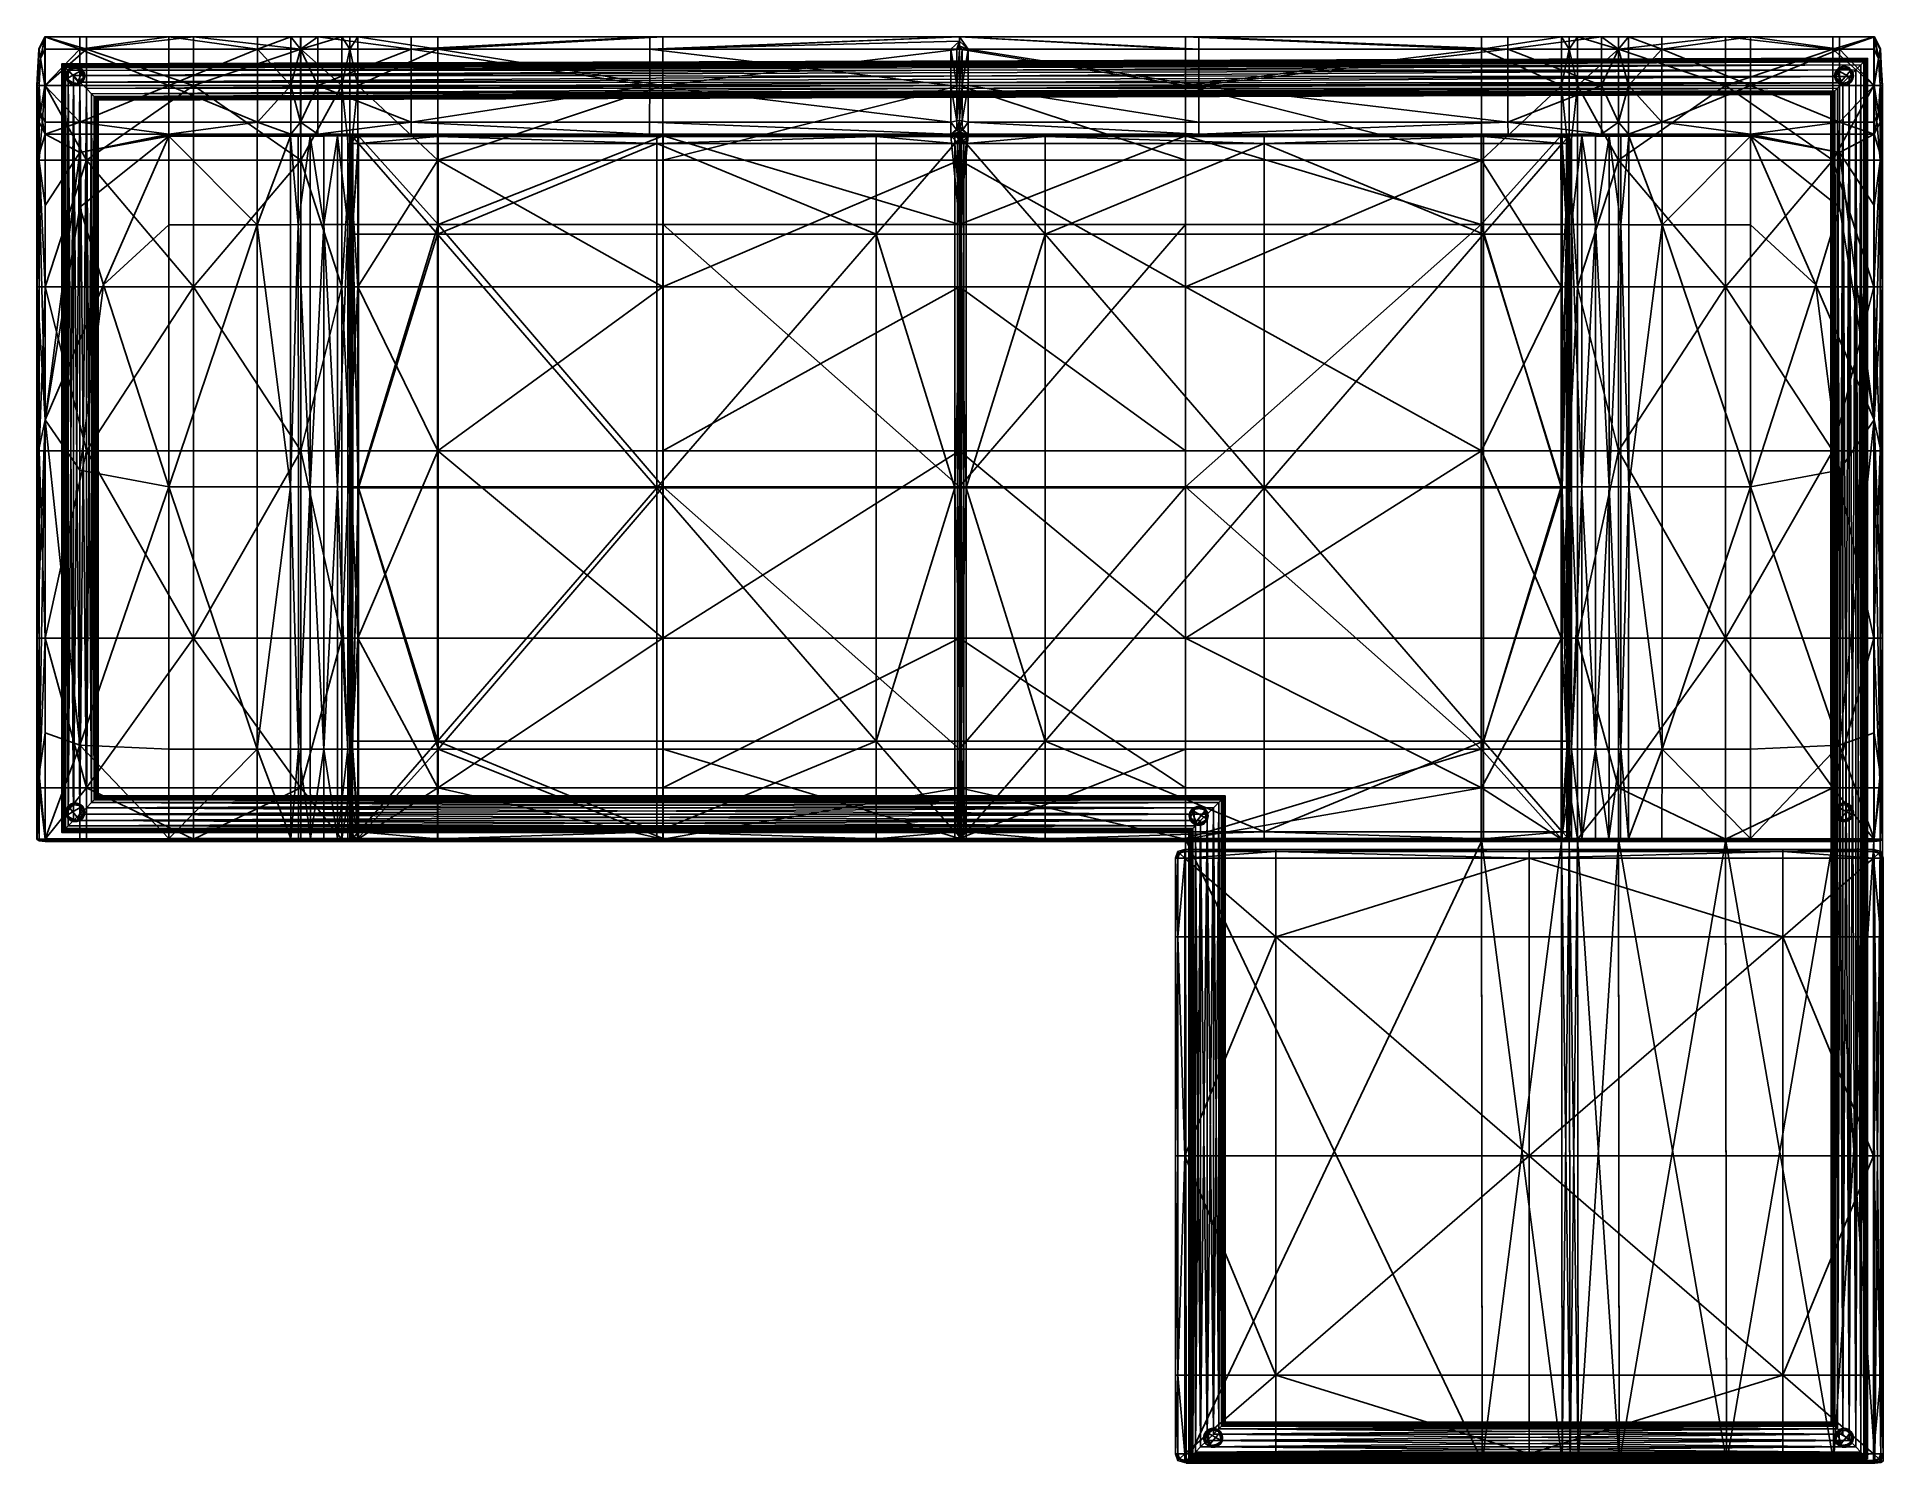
# Model space of a CAD drawing. Extents: x -127 to 95, y -92 to 80.
import ezdxf

# ---------------------------------------------------------------- set-up
doc = ezdxf.new("R2010")
doc.units = 0
doc.layers.get('0').update_dxf_attribs({"color": 13, "linetype": 'CONTINUOUS'})

msp = doc.modelspace()

# ---------------------------------------------------------------- meshes
at = {"color": 93}
mesh = msp.add_polyface(dxfattribs=at)
corners = [(-126.56, 76.97, 12.35), (-126.75, 73.71, 11.25), (-127.01, 73.71, 15.5), (-126.75, 78.12, 15.5), (-126.75, 78.12, 19.86), (-126.75, 78.12, 42.04), (-127, 73.71, 42.04), (-127, 73.71, 50.27), (-126.76, 78.12, 50.27), (-126.76, 78.12, 56.4), (-126.76, 78.12, 60.87), (-126.76, 78.12, 61.61), (-126.04, 79.58, 61.61), (-126.04, 79.58, 60.87), (-126.76, 78.12, 63.24), (-126.04, 79.58, 63.24), (-126, 78.12, 11.25), (-126, 73.71, 9.84), (-126.57, 76.97, 73.65), (-126.76, 78.12, 73.2), (-126.99, 73.71, 73.2), (-126.76, 78.12, 71.31), (-126.99, 73.71, 71.31), (-126.75, 78.12, 25.06), (-126.75, 78.12, 22.38), (-127.01, 73.71, 22.38), (-126.75, 78.12, 22.08), (-127.01, 73.71, 22.08), (-126, 79.58, 22.38), (-126, 79.58, 22.08), (-126, 79.58, 25.06), (-126, 79.58, 15.5), (-126, 79.58, 19.86), (-126.01, 79.58, 50.27), (-126, 79.58, 42.04), (-126.02, 79.58, 56.4), (-126.75, 73.71, 73.8), (-126.04, 73.71, 74), (-126.76, 78.12, 67.23), (-126.04, 79.58, 67.23), (-126.04, 79.58, 71.31), (-126.99, 73.71, 61.61), (-126.99, 73.71, 60.87), (-126.99, 73.71, 67.23), (-126.99, 73.71, 63.24), (-126.04, 79.58, 73.2), (-126.04, 78.12, 73.8), (-126.75, 78.12, 32.63), (-127.01, 73.71, 32.63), (-127.01, 73.71, 25.06), (-126, 79.58, 32.63), (-126.75, 78.12, 21.65), (-127.01, 73.71, 21.65), (-127.01, 73.71, 19.86), (-126, 79.58, 21.65), (-126.76, 78.12, 59.53), (-126.99, 73.71, 59.53), (-127, 73.71, 56.4), (-126.03, 79.58, 59.53)]
mesh.append_faces([[corners[k] for k in face] for face in [(0, 1, 2, 0), (2, 3, 0, 2), (4, 3, 2, 4), (5, 6, 7, 5), (7, 8, 5, 7), (9, 8, 7, 9), (10, 11, 12, 10), (12, 13, 10, 12), (14, 15, 12, 14), (12, 11, 14, 12), (0, 16, 17, 0), (18, 19, 20, 18), (21, 22, 20, 21), (20, 19, 21, 20), (23, 24, 25, 23), (26, 27, 25, 26), (25, 24, 26, 25), (26, 24, 28, 26), (28, 29, 26, 28), (23, 30, 28, 23), (28, 24, 23, 28), (0, 3, 31, 0), (4, 32, 31, 4), (31, 3, 4, 31), (5, 8, 33, 5), (33, 34, 5, 33), (9, 35, 33, 9), (33, 8, 9, 33), (18, 36, 37, 18), (14, 38, 39, 14), (39, 15, 14, 39), (21, 40, 39, 21), (39, 38, 21, 39), (14, 11, 41, 14), (10, 42, 41, 10), (41, 11, 10, 41), (21, 38, 43, 21), (14, 44, 43, 14), (43, 38, 14, 43), (21, 19, 45, 21), (45, 40, 21, 45), (18, 46, 45, 18), (45, 19, 18, 45), (5, 47, 48, 5), (23, 49, 48, 23), (48, 47, 23, 48), (23, 47, 50, 23), (5, 34, 50, 5), (50, 47, 5, 50), (26, 51, 52, 26), (4, 53, 52, 4), (52, 51, 4, 52), (4, 51, 54, 4), (26, 29, 54, 26), (54, 51, 26, 54), (10, 55, 56, 10), (9, 57, 56, 9), (56, 55, 9, 56), (9, 55, 58, 9), (58, 35, 9, 58), (10, 13, 58, 10), (58, 55, 10, 58)]], dxfattribs={"vtx2": -1, "vtx3": -1, "color": 93})
mesh = msp.add_polyface(dxfattribs=at)
corners = [(-127.01, 73.71, 15.5), (-126.75, 73.71, 11.25), (-126.75, 64.72, 11.25), (-127.01, 73.71, 19.86), (-126.75, 78.12, 19.86), (-127, 73.71, 50.27), (-127, 73.71, 42.04), (-127, 64.72, 42.04), (-127, 73.71, 56.4), (-126.76, 78.12, 56.4), (-126, 73.71, 9.84), (-126.56, 76.97, 12.35), (-121.03, 73.71, 9.84), (-121.03, 64.72, 9.84), (-126.56, 70.45, 73.65), (-126.75, 73.71, 73.8), (-126.99, 73.71, 73.2), (-126.74, 69.31, 73.2), (-126.57, 76.97, 73.65), (-126.74, 69.31, 71.31), (-126.99, 73.71, 71.31), (-127.01, 73.71, 22.38), (-127.01, 73.71, 22.08), (-127.01, 64.72, 22.08), (-127.01, 73.71, 25.06), (-126.75, 78.12, 25.06), (-126.04, 73.71, 74), (-121.82, 73.71, 74), (-121.83, 78.12, 73.8), (-126.03, 69.31, 73.8), (-121.82, 69.31, 73.8), (-126.03, 67.84, 73.2), (-126.99, 73.71, 61.61), (-126.99, 73.71, 63.24), (-126.76, 78.12, 63.24), (-126.99, 73.71, 60.87), (-126.83, 65.2, 60.97), (-126.74, 69.31, 63.24), (-126.74, 69.31, 61.61), (-126.99, 73.71, 67.23), (-126.76, 78.12, 71.31), (-126.74, 69.31, 67.23), (-127.01, 73.71, 32.63), (-127.01, 64.72, 25.06), (-127.01, 64.72, 32.63), (-126.75, 78.12, 42.04), (-127.01, 73.71, 21.65), (-127.01, 64.72, 19.86), (-127.01, 64.72, 21.65), (-126.75, 78.12, 22.08), (-126.99, 73.71, 59.53), (-126.99, 64.72, 56.4), (-126.99, 64.72, 59.53), (-126.76, 78.12, 60.87), (-123.53, 74.9, 0), (-123.46, 74.51, 0), (-123.46, 74.51, 9.36), (-123.53, 74.9, 9.36), (-123.26, 74.17, 0), (-123.26, 74.17, 9.36), (-122.96, 73.91, 0), (-122.96, 73.91, 9.36), (-122.59, 73.78, 0), (-122.59, 73.78, 9.36), (-122.19, 73.78, 0), (-122.19, 73.78, 9.36), (-123.46, 75.29, 0), (-122.96, 75.89, 0), (-121.51, 75.63, 0), (-123.26, 75.63, 9.36), (-121.82, 73.91, 9.36)]
mesh.append_faces([[corners[k] for k in face] for face in [(64, 60, 55, 64), (55, 66, 67, 55), (64, 55, 68, 64), (69, 57, 59, 69), (59, 63, 70, 59), (69, 59, 70, 69)]], dxfattribs={"vtx0": -1, "vtx1": -1, "vtx2": -1, "vtx3": -1, "color": 93})
mesh.append_faces([[corners[k] for k in face] for face in [(0, 1, 2, 0), (0, 3, 4, 0), (5, 6, 7, 5), (5, 8, 9, 5), (10, 1, 11, 10), (10, 12, 13, 10), (14, 15, 16, 14), (16, 17, 14, 16), (16, 15, 18, 16), (19, 17, 16, 19), (16, 20, 19, 16), (21, 22, 23, 21), (21, 24, 25, 21), (26, 27, 28, 26), (14, 29, 26, 14), (26, 15, 14, 26), (30, 27, 26, 30), (26, 29, 30, 26), (14, 17, 31, 14), (32, 33, 34, 32), (32, 35, 36, 32), (37, 33, 32, 37), (32, 38, 37, 32), (39, 20, 40, 39), (37, 41, 39, 37), (39, 33, 37, 39), (19, 20, 39, 19), (39, 41, 19, 39), (42, 24, 43, 42), (7, 6, 42, 7), (42, 44, 7, 42), (42, 6, 45, 42), (46, 3, 47, 46), (23, 22, 46, 23), (46, 48, 23, 46), (46, 22, 49, 46), (50, 8, 51, 50), (36, 35, 50, 36), (50, 52, 36, 50), (50, 35, 53, 50), (54, 55, 56, 54), (56, 57, 54, 56), (55, 58, 59, 55), (59, 56, 55, 59), (58, 60, 61, 58), (61, 59, 58, 61), (60, 62, 63, 60), (63, 61, 60, 63), (62, 64, 65, 62), (65, 63, 62, 65), (64, 62, 60, 64), (60, 58, 55, 60), (55, 54, 66, 55), (57, 56, 59, 57), (59, 61, 63, 59), (63, 65, 70, 63)]], dxfattribs={"vtx2": -1, "vtx3": -1, "color": 93})
mesh = msp.add_polyface(dxfattribs=at)
corners = [(-121.83, 79.58, 63.24), (-121.83, 79.58, 61.61), (-126.04, 79.58, 61.61), (-126.04, 79.58, 63.24), (-121.78, 79.58, 60.87), (-126.04, 79.58, 60.87), (-121.03, 78.12, 11.25), (-121.03, 73.71, 9.84), (-126, 73.71, 9.84), (-126, 78.12, 11.25), (-121.03, 79.58, 25.06), (-121.03, 79.58, 22.38), (-126, 79.58, 22.38), (-126, 79.58, 25.06), (-121.03, 79.58, 22.08), (-126, 79.58, 22.08), (-126, 79.58, 15.5), (-121.03, 79.58, 15.5), (-126.56, 76.97, 12.35), (-121.03, 79.58, 19.86), (-126, 79.58, 19.86), (-121.08, 79.58, 42.04), (-126, 79.58, 42.04), (-126.01, 79.58, 50.27), (-121.23, 79.58, 50.27), (-121.43, 79.58, 56.4), (-126.02, 79.58, 56.4), (-121.83, 78.12, 73.8), (-126.04, 78.12, 73.8), (-126.04, 73.71, 74), (-126.57, 76.97, 73.65), (-121.83, 79.58, 71.31), (-121.83, 79.58, 67.23), (-126.04, 79.58, 67.23), (-126.04, 79.58, 71.31), (-121.83, 79.58, 73.2), (-126.04, 79.58, 73.2), (-126, 79.58, 32.63), (-126.75, 78.12, 25.06), (-121.03, 79.58, 32.63), (-126, 79.58, 21.65), (-126.75, 78.12, 19.86), (-121.03, 79.58, 21.65), (-121.63, 79.58, 59.53), (-126.03, 79.58, 59.53), (-122.19, 76.02, 0), (-122.59, 76.02, 0), (-122.59, 76.02, 9.36), (-122.19, 76.02, 9.36), (-122.96, 75.89, 0), (-122.96, 75.89, 9.36), (-123.26, 75.63, 0), (-123.26, 75.63, 9.36), (-123.46, 75.29, 0), (-123.46, 75.29, 9.36), (-123.53, 74.9, 0), (-123.53, 74.9, 9.36), (-121.51, 75.63, 0), (-123.46, 74.51, 0), (-121.82, 75.89, 9.36), (-121.82, 73.91, 9.36)]
mesh.append_faces([[corners[k] for k in face] for face in [(49, 45, 57, 49), (58, 49, 57, 58), (59, 47, 52, 59), (59, 52, 60, 59)]], dxfattribs={"vtx0": -1, "vtx1": -1, "vtx2": -1, "vtx3": -1, "color": 93})
mesh.append_faces([[corners[k] for k in face] for face in [(0, 1, 2, 0), (2, 3, 0, 2), (4, 5, 2, 4), (2, 1, 4, 2), (6, 7, 8, 6), (8, 9, 6, 8), (10, 11, 12, 10), (12, 13, 10, 12), (14, 15, 12, 14), (12, 11, 14, 12), (6, 9, 16, 6), (16, 17, 6, 16), (16, 9, 18, 16), (19, 17, 16, 19), (16, 20, 19, 16), (21, 22, 23, 21), (23, 24, 21, 23), (25, 24, 23, 25), (23, 26, 25, 23), (27, 28, 29, 27), (29, 28, 30, 29), (31, 32, 33, 31), (33, 34, 31, 33), (0, 3, 33, 0), (33, 32, 0, 33), (27, 35, 36, 27), (36, 28, 27, 36), (31, 34, 36, 31), (36, 35, 31, 36), (37, 13, 38, 37), (21, 39, 37, 21), (37, 22, 21, 37), (10, 13, 37, 10), (37, 39, 10, 37), (40, 20, 41, 40), (14, 42, 40, 14), (40, 15, 14, 40), (19, 20, 40, 19), (40, 42, 19, 40), (4, 43, 44, 4), (44, 5, 4, 44), (25, 26, 44, 25), (44, 43, 25, 44), (45, 46, 47, 45), (47, 48, 45, 47), (46, 49, 50, 46), (50, 47, 46, 50), (49, 51, 52, 49), (52, 50, 49, 52), (51, 53, 54, 51), (54, 52, 51, 54), (53, 55, 56, 53), (56, 54, 53, 56), (53, 51, 49, 53), (49, 46, 45, 49), (59, 48, 47, 59), (47, 50, 52, 47), (52, 54, 56, 52)]], dxfattribs={"vtx2": -1, "vtx3": -1, "color": 93})
mesh = msp.add_polyface(dxfattribs=at)
corners = [(-78.69, 78.12, 11.25), (-78.69, 79.58, 15.5), (-51.55, 79.58, 15.5), (-78.88, 79.58, 42.04), (-79.49, 79.58, 50.27), (-51.95, 79.58, 50.27), (-78.69, 73.71, 9.84), (-88.34, 73.71, 9.84), (-81.89, 78.12, 73.8), (-81.89, 73.71, 74), (-53.15, 73.71, 74), (-78.68, 79.58, 25.06), (-78.68, 79.58, 22.38), (-88.34, 79.58, 22.38), (-81.89, 69.31, 73.8), (-81.9, 67.84, 73.2), (-53.16, 67.84, 73.2), (-81.72, 67.84, 60.87), (-81.11, 67.85, 59.53), (-52.76, 67.85, 59.53), (-78.83, 67.86, 42.03), (-78.62, 67.86, 32.62), (-51.52, 67.86, 32.62), (-78.63, 67.81, 22.21), (-78.63, 67.64, 22.15), (-51.53, 67.64, 22.15), (-78.68, 79.58, 32.63), (-88.34, 79.58, 32.63), (-78.62, 67.86, 22.39), (-88.25, 67.86, 22.39), (-78.68, 79.58, 22.08), (-78.68, 79.58, 21.65), (-88.34, 79.58, 21.65), (-78.68, 79.58, 19.86), (-88.34, 79.58, 15.5), (-78.69, 64.72, 9.84), (-51.55, 73.71, 9.84), (-81.69, 79.58, 60.87), (-81.89, 79.58, 61.61), (-53.15, 79.58, 61.61), (-51.55, 79.58, 22.38), (-78.62, 67.86, 25.07), (-88.25, 67.86, 32.62), (-81.89, 79.58, 63.24), (-81.89, 79.58, 67.23), (-53.15, 79.58, 67.23), (-81.91, 67.84, 63.24), (-81.92, 67.84, 61.61), (-53.17, 67.84, 61.61), (-53.17, 67.84, 63.24), (-53.16, 67.84, 67.23), (-81.91, 67.84, 67.23), (-81.9, 67.84, 71.31), (-81.89, 79.58, 71.31), (-81.89, 79.58, 73.2), (-53.15, 79.58, 73.2), (-51.55, 79.58, 32.63), (-51.52, 67.86, 22.39), (-51.55, 79.58, 21.65), (-80.29, 79.58, 56.4), (-81.09, 79.58, 59.53), (-52.75, 79.58, 59.53), (-80.28, 67.85, 56.4), (-79.45, 67.86, 50.26), (-51.94, 67.86, 50.26), (-119.87, 72.16, 8.22), (-119.98, 72.27, 8.17), (89.56, 72.97, 8.17), (-120.1, 72.39, 8.15), (89.68, 73.09, 8.15), (-120.42, 72.72, 8.15), (90.01, 73.42, 8.15), (-121.05, 73.35, 8.15), (90.64, 74.04, 8.15), (-121.83, 74.13, 8.15), (91.42, 74.82, 8.15), (-122.61, 74.91, 8.15), (92.2, 75.6, 8.15), (-123.23, 75.53, 8.15), (92.83, 76.23, 8.15), (-123.56, 75.86, 8.15), (93.16, 76.56, 8.15), (-123.68, 75.98, 8.17), (93.28, 76.68, 8.17), (-123.79, 76.09, 8.22), (93.39, 76.79, 8.22), (-123.89, 76.18, 8.29), (93.49, 76.89, 8.29), (-123.96, 76.26, 8.38), (93.56, 76.96, 8.38), (-124, 76.3, 8.49), (93.61, 77.01, 8.49), (-124.02, 76.32, 8.61), (93.62, 77.02, 8.61), (-124.02, 76.32, 8.76), (93.62, 77.02, 8.76), (-124.02, 76.32, 8.93), (93.62, 77.02, 8.93), (-124.02, 76.32, 9.12), (93.62, 77.02, 9.12), (-124.02, 76.32, 9.31), (93.62, 77.02, 9.31), (-124.02, 76.32, 9.48), (93.62, 77.02, 9.48), (-124.02, 76.32, 9.63), (93.62, 77.02, 9.63), (-124, 76.3, 9.75), (93.61, 77.01, 9.75), (-123.96, 76.26, 9.86), (93.56, 76.96, 9.86), (-123.88, 76.19, 9.95), (93.49, 76.89, 9.95), (-123.79, 76.09, 10.02), (93.39, 76.79, 10.02), (-123.68, 75.98, 10.07), (93.28, 76.68, 10.07), (-123.56, 75.86, 10.09), (93.16, 76.56, 10.09), (-123.23, 75.53, 10.09), (92.83, 76.23, 10.09), (-122.61, 74.91, 10.09), (92.2, 75.6, 10.09), (-121.83, 74.13, 10.09), (91.42, 74.82, 10.09), (-121.05, 73.35, 10.09), (90.64, 74.04, 10.09), (-120.42, 72.72, 10.09), (90.01, 73.42, 10.09), (-120.1, 72.39, 10.09), (89.68, 73.09, 10.09), (-119.98, 72.27, 10.07), (89.56, 72.96, 10.07), (-119.87, 72.16, 10.02), (89.45, 72.85, 10.02)]
mesh.append_faces([[corners[k] for k in face] for face in [(0, 1, 2, 0), (3, 4, 5, 3), (0, 6, 7, 0), (8, 9, 10, 8), (11, 12, 13, 11), (14, 15, 16, 14), (17, 18, 19, 17), (20, 21, 22, 20), (23, 24, 25, 23), (3, 26, 27, 3), (23, 28, 29, 23), (30, 31, 32, 30), (33, 1, 34, 33), (35, 6, 36, 35), (37, 38, 39, 37), (30, 12, 40, 30), (41, 21, 42, 41), (43, 44, 45, 43), (46, 47, 48, 46), (46, 49, 50, 46), (50, 51, 46, 50), (52, 51, 50, 52), (53, 54, 55, 53), (11, 26, 56, 11), (41, 28, 57, 41), (33, 31, 58, 33), (59, 60, 61, 59), (62, 63, 64, 62), (65, 66, 67, 65), (66, 68, 69, 66), (68, 70, 71, 68), (70, 72, 73, 70), (72, 74, 75, 72), (74, 76, 77, 74), (76, 78, 79, 76), (78, 80, 81, 78), (80, 82, 83, 80), (82, 84, 85, 82), (84, 86, 87, 84), (86, 88, 89, 86), (88, 90, 91, 88), (90, 92, 93, 90), (92, 94, 95, 92), (94, 96, 97, 94), (96, 98, 99, 96), (98, 100, 101, 98), (100, 102, 103, 100), (102, 104, 105, 102), (104, 106, 107, 104), (106, 108, 109, 106), (108, 110, 111, 108), (110, 112, 113, 110), (112, 114, 115, 112), (114, 116, 117, 114), (116, 118, 119, 116), (118, 120, 121, 118), (120, 122, 123, 120), (122, 124, 125, 122), (124, 126, 127, 124), (126, 128, 129, 126), (128, 130, 131, 128), (130, 132, 133, 130)]], dxfattribs={"vtx2": -1, "vtx3": -1, "color": 93})
mesh = msp.add_polyface(dxfattribs=at)
corners = [(48.69, 79.58, 56.4), (47.89, 79.58, 50.27), (11.83, 79.58, 50.27), (56.74, 73.71, 9.84), (56.74, 78.12, 11.25), (57.68, 78.12, 11.25), (47.09, 78.12, 11.25), (47.09, 73.71, 9.84), (50.29, 79.58, 63.24), (61.55, 79.58, 63.24), (61.55, 79.58, 61.61), (50.29, 79.58, 61.61), (50.09, 79.58, 60.87), (57.68, 79.58, 22.08), (56.74, 79.58, 22.08), (56.74, 79.58, 22.38), (57.68, 79.58, 22.38), (56.74, 79.58, 25.06), (57.68, 79.58, 25.06), (47.09, 79.58, 25.06), (47.09, 79.58, 22.38), (47.09, 79.58, 22.08), (50.29, 79.58, 71.31), (61.55, 79.58, 71.31), (61.55, 79.58, 67.23), (50.29, 79.58, 67.23), (50.29, 78.12, 73.8), (61.55, 78.12, 73.8), (61.55, 79.58, 73.2), (50.29, 79.58, 73.2), (56.74, 79.58, 32.63), (57.68, 79.58, 32.63), (57.04, 79.58, 42.04), (58.05, 79.58, 42.04), (47.29, 79.58, 42.04), (47.09, 79.58, 32.63), (57.68, 79.58, 19.86), (56.74, 79.58, 19.86), (56.74, 79.58, 21.65), (57.68, 79.58, 21.65), (47.09, 79.58, 21.65), (47.09, 79.58, 19.86), (47.09, 79.58, 15.5), (56.74, 79.58, 15.5), (57.68, 79.58, 15.5), (57.95, 79.58, 50.27), (59.15, 79.58, 56.4), (13.03, 79.58, 61.61), (50.29, 73.71, 74), (61.55, 73.71, 74), (13.03, 79.58, 67.23), (13.03, 79.58, 73.2), (49.49, 79.58, 59.53), (12.63, 79.58, 59.53), (61.25, 79.58, 60.87), (60.35, 79.58, 59.53), (93.62, 77.02, 8.61), (93.61, 77.01, 8.49), (-124, 76.3, 8.49), (93.62, 77.02, 8.76), (-124.02, 76.32, 8.61), (93.62, 77.02, 8.93), (-124.02, 76.32, 8.76), (93.62, 77.02, 9.12), (-124.02, 76.32, 8.93), (93.62, 77.02, 9.31), (-124.02, 76.32, 9.12), (93.62, 77.02, 9.48), (-124.02, 76.32, 9.31), (93.62, 77.02, 9.63), (-124.02, 76.32, 9.48), (93.61, 77.01, 9.75), (-124.02, 76.32, 9.63)]
mesh.append_faces([[corners[k] for k in face] for face in [(0, 1, 2, 0), (3, 4, 5, 3), (6, 4, 3, 6), (3, 7, 6, 3), (8, 9, 10, 8), (10, 11, 8, 10), (12, 11, 10, 12), (13, 14, 15, 13), (15, 16, 13, 15), (15, 17, 18, 15), (19, 17, 15, 19), (15, 20, 19, 15), (21, 20, 15, 21), (15, 14, 21, 15), (22, 23, 24, 22), (24, 25, 22, 24), (8, 25, 24, 8), (26, 27, 28, 26), (28, 29, 26, 28), (22, 29, 28, 22), (18, 17, 30, 18), (30, 31, 18, 30), (30, 32, 33, 30), (34, 32, 30, 34), (30, 35, 34, 30), (19, 35, 30, 19), (30, 17, 19, 30), (36, 37, 38, 36), (38, 39, 36, 38), (38, 14, 13, 38), (21, 14, 38, 21), (38, 40, 21, 38), (41, 40, 38, 41), (38, 37, 41, 38), (6, 42, 43, 6), (43, 4, 6, 43), (5, 4, 43, 5), (43, 44, 5, 43), (43, 37, 36, 43), (41, 37, 43, 41), (43, 42, 41, 43), (34, 1, 45, 34), (45, 32, 34, 45), (0, 46, 45, 0), (45, 1, 0, 45), (8, 11, 47, 8), (26, 48, 49, 26), (22, 25, 50, 22), (26, 29, 51, 26), (12, 52, 53, 12), (12, 54, 55, 12), (55, 52, 12, 55), (0, 52, 55, 0), (55, 46, 0, 55), (56, 57, 58, 56), (59, 56, 60, 59), (61, 59, 62, 61), (63, 61, 64, 63), (65, 63, 66, 65), (67, 65, 68, 67), (69, 67, 70, 69), (71, 69, 72, 71)]], dxfattribs={"vtx2": -1, "vtx3": -1, "color": 93})
mesh = msp.add_polyface(dxfattribs=at)
corners = [(47.09, 78.12, 11.25), (11.43, 78.12, 11.25), (11.43, 79.58, 15.5), (47.09, 79.58, 15.5), (47.09, 79.58, 19.86), (11.43, 79.58, 19.86), (47.29, 79.58, 42.04), (11.53, 79.58, 42.04), (11.83, 79.58, 50.27), (47.89, 79.58, 50.27), (12.23, 79.58, 56.4), (48.69, 79.58, 56.4), (50.29, 78.12, 73.8), (13.03, 78.12, 73.8), (13.03, 73.71, 74), (50.29, 73.71, 74), (47.09, 73.71, 9.84), (11.43, 73.71, 9.84), (13.03, 79.58, 61.61), (13.03, 79.58, 63.24), (50.29, 79.58, 63.24), (50.09, 79.58, 60.87), (12.93, 79.58, 60.87), (50.29, 79.58, 61.61), (47.09, 79.58, 25.06), (47.09, 79.58, 22.38), (11.43, 79.58, 22.38), (11.43, 79.58, 25.06), (47.09, 79.58, 22.08), (11.43, 79.58, 22.08), (13.03, 79.58, 67.23), (13.03, 79.58, 71.31), (50.29, 79.58, 71.31), (50.29, 79.58, 67.23), (13.03, 79.58, 73.2), (50.29, 79.58, 73.2), (47.09, 79.58, 32.63), (11.43, 79.58, 32.63), (47.09, 79.58, 21.65), (11.43, 79.58, 21.65), (12.63, 79.58, 59.53), (49.49, 79.58, 59.53), (89.45, 72.86, 8.22), (89.36, 72.76, 8.29), (-119.77, 72.07, 8.29), (89.56, 72.97, 8.17), (-119.87, 72.16, 8.22), (89.68, 73.09, 8.15), (-119.98, 72.27, 8.17), (90.01, 73.42, 8.15), (-120.1, 72.39, 8.15), (90.64, 74.04, 8.15), (-120.42, 72.72, 8.15), (91.42, 74.82, 8.15), (-121.05, 73.35, 8.15), (92.2, 75.6, 8.15), (-121.83, 74.13, 8.15), (92.83, 76.23, 8.15), (-122.61, 74.91, 8.15), (93.16, 76.56, 8.15), (-123.23, 75.53, 8.15), (93.28, 76.68, 8.17), (-123.56, 75.86, 8.15), (93.39, 76.79, 8.22), (-123.68, 75.98, 8.17), (93.49, 76.89, 8.29), (-123.79, 76.09, 8.22), (93.56, 76.96, 8.38), (-123.89, 76.18, 8.29), (93.61, 77.01, 8.49), (-123.96, 76.26, 8.38), (93.56, 76.96, 9.86), (93.61, 77.01, 9.75), (-124, 76.3, 9.75), (93.49, 76.89, 9.95), (-123.96, 76.26, 9.86), (93.39, 76.79, 10.02), (-123.88, 76.19, 9.95), (93.28, 76.68, 10.07), (-123.79, 76.09, 10.02), (93.16, 76.56, 10.09), (-123.68, 75.98, 10.07), (92.83, 76.23, 10.09), (-123.56, 75.86, 10.09), (92.2, 75.6, 10.09), (-123.23, 75.53, 10.09), (91.42, 74.82, 10.09), (-122.61, 74.91, 10.09), (90.64, 74.04, 10.09), (-121.83, 74.13, 10.09), (90.01, 73.42, 10.09), (-121.05, 73.35, 10.09), (89.68, 73.09, 10.09), (-120.42, 72.72, 10.09), (89.56, 72.96, 10.07), (-120.1, 72.39, 10.09), (89.45, 72.85, 10.02), (-119.98, 72.27, 10.07)]
mesh.append_faces([[corners[k] for k in face] for face in [(0, 1, 2, 0), (2, 3, 0, 2), (4, 3, 2, 4), (2, 5, 4, 2), (6, 7, 8, 6), (8, 9, 6, 8), (8, 10, 11, 8), (12, 13, 14, 12), (14, 15, 12, 14), (0, 16, 17, 0), (17, 1, 0, 17), (18, 19, 20, 18), (21, 22, 18, 21), (18, 23, 21, 18), (24, 25, 26, 24), (26, 27, 24, 26), (28, 29, 26, 28), (26, 25, 28, 26), (30, 31, 32, 30), (20, 19, 30, 20), (30, 33, 20, 30), (34, 13, 12, 34), (32, 31, 34, 32), (34, 35, 32, 34), (6, 36, 37, 6), (37, 7, 6, 37), (24, 27, 37, 24), (37, 36, 24, 37), (28, 38, 39, 28), (39, 29, 28, 39), (4, 5, 39, 4), (39, 38, 4, 39), (11, 10, 40, 11), (40, 41, 11, 40), (40, 22, 21, 40), (42, 43, 44, 42), (45, 42, 46, 45), (47, 45, 48, 47), (49, 47, 50, 49), (51, 49, 52, 51), (53, 51, 54, 53), (55, 53, 56, 55), (57, 55, 58, 57), (59, 57, 60, 59), (61, 59, 62, 61), (63, 61, 64, 63), (65, 63, 66, 65), (67, 65, 68, 67), (69, 67, 70, 69), (71, 72, 73, 71), (74, 71, 75, 74), (76, 74, 77, 76), (78, 76, 79, 78), (80, 78, 81, 80), (82, 80, 83, 82), (84, 82, 85, 84), (86, 84, 87, 86), (88, 86, 89, 88), (90, 88, 91, 90), (92, 90, 93, 92), (94, 92, 95, 94), (96, 94, 97, 96)]], dxfattribs={"vtx2": -1, "vtx3": -1, "color": 93})
mesh = msp.add_polyface(dxfattribs=at)
corners = [(-121.83, 78.12, 73.8), (-111.1, 78.12, 73.8), (-111.1, 79.58, 73.2), (-121.83, 79.58, 73.2), (-100.44, 78.12, 73.8), (-100.44, 79.58, 71.31), (-111.1, 79.58, 71.31), (-100.44, 79.58, 73.2), (-121.83, 79.58, 71.31), (-121.03, 78.12, 11.25), (-108.12, 78.12, 11.25), (-108.12, 73.71, 9.84), (-95.21, 78.12, 11.25), (-121.08, 79.58, 42.04), (-108.3, 79.58, 42.04), (-108.12, 79.58, 32.63), (-121.03, 79.58, 32.63), (-95.54, 79.58, 42.04), (-121.03, 79.58, 25.06), (-108.12, 79.58, 25.06), (-121.03, 79.58, 15.5), (-108.12, 79.58, 15.5), (-121.03, 79.58, 19.86), (-108.12, 79.58, 19.86), (-95.21, 79.58, 19.86), (-121.23, 79.58, 50.27), (-108.86, 79.58, 50.27), (-121.43, 79.58, 56.4), (-109.61, 79.58, 56.4), (-97.83, 79.58, 56.4), (-111.1, 73.71, 74), (-121.82, 73.71, 74), (-111.1, 79.58, 61.61), (-111.1, 79.58, 63.24), (-100.44, 79.58, 63.24), (-100.11, 79.58, 60.87), (-110.92, 79.58, 60.87), (-100.44, 79.58, 61.61), (-121.78, 79.58, 60.87), (-121.83, 79.58, 61.61), (-121.83, 79.58, 63.24), (-111.1, 79.58, 67.23), (-100.44, 79.58, 67.23), (-121.83, 79.58, 67.23), (-108.12, 79.58, 22.38), (-95.21, 79.58, 25.06), (-121.03, 79.58, 22.08), (-121.03, 79.58, 22.38), (-108.12, 79.58, 22.08), (-121.03, 79.58, 21.65), (-108.12, 79.58, 21.65), (-95.21, 79.58, 22.08), (-121.63, 79.58, 59.53), (-110.36, 79.58, 59.53), (-99.13, 79.58, 59.53), (-121.82, 75.89, 9.36), (-121.51, 75.63, 9.36), (-121.51, 75.63, 0), (-121.82, 75.89, 0), (-122.19, 76.02, 0), (-122.19, 76.02, 9.36)]
mesh.append_faces([[corners[k] for k in face] for face in [(0, 1, 2, 0), (2, 3, 0, 2), (2, 1, 4, 2), (5, 6, 2, 5), (2, 7, 5, 2), (8, 3, 2, 8), (2, 6, 8, 2), (9, 10, 11, 9), (11, 10, 12, 11), (13, 14, 15, 13), (15, 16, 13, 15), (15, 14, 17, 15), (18, 16, 15, 18), (15, 19, 18, 15), (9, 20, 21, 9), (21, 10, 9, 21), (22, 23, 21, 22), (21, 20, 22, 21), (21, 23, 24, 21), (13, 25, 26, 13), (26, 14, 13, 26), (27, 28, 26, 27), (26, 25, 27, 26), (26, 28, 29, 26), (4, 1, 30, 4), (0, 31, 30, 0), (30, 1, 0, 30), (32, 33, 34, 32), (35, 36, 32, 35), (32, 37, 35, 32), (38, 39, 32, 38), (32, 36, 38, 32), (40, 33, 32, 40), (32, 39, 40, 32), (41, 6, 5, 41), (34, 33, 41, 34), (41, 42, 34, 41), (40, 43, 41, 40), (41, 33, 40, 41), (8, 6, 41, 8), (41, 43, 8, 41), (44, 19, 45, 44), (46, 47, 44, 46), (44, 48, 46, 44), (18, 19, 44, 18), (44, 47, 18, 44), (22, 49, 50, 22), (50, 23, 22, 50), (46, 48, 50, 46), (50, 49, 46, 50), (50, 48, 51, 50), (27, 52, 53, 27), (53, 28, 27, 53), (38, 36, 53, 38), (53, 52, 38, 53), (53, 36, 35, 53), (29, 28, 53, 29), (53, 54, 29, 53), (55, 56, 57, 55), (58, 59, 60, 58), (60, 55, 58, 60), (59, 58, 57, 59)]], dxfattribs={"vtx2": -1, "vtx3": -1, "color": 93})
mesh = msp.add_polyface(dxfattribs=at)
corners = [(-121.03, 64.72, 9.84), (-108.12, 64.72, 9.84), (-108.12, 49.46, 9.84), (-95.21, 64.72, 9.84), (-108.12, 73.71, 9.84), (-121.03, 73.71, 9.84), (-121.03, 78.12, 11.25), (-111.1, 73.71, 74), (-100.44, 73.71, 74), (-100.44, 78.12, 73.8), (-121.82, 69.31, 73.8), (-111.1, 69.31, 73.8), (-121.82, 73.71, 74), (-100.44, 69.31, 73.8), (-100.48, 67.79, 61.28), (-111.13, 67.79, 61.28), (-111.12, 67.63, 61.16), (-100.48, 67.63, 61.16), (-121.83, 65.65, 61.28), (-121.83, 59.07, 61.16), (-118.98, 49.68, 61.16), (-111.12, 56.94, 61.16), (-100.47, 56.94, 61.16), (-111.11, 67.84, 73.2), (-100.45, 67.84, 73.2), (-121.82, 67.84, 73.2), (-121.82, 67.84, 71.31), (-111.11, 67.84, 71.31), (-100.45, 67.84, 71.31), (-121.83, 67.84, 63.24), (-121.83, 67.84, 61.61), (-111.12, 67.84, 61.61), (-111.12, 67.84, 63.24), (-100.47, 67.84, 61.61), (-100.46, 67.84, 63.24), (-121.83, 67.84, 67.23), (-111.11, 67.84, 67.23), (-100.46, 67.84, 67.23), (-121.25, 74.9, 0), (-121.32, 75.29, 0), (-121.32, 75.29, 9.36), (-121.25, 74.9, 9.36), (-121.51, 75.63, 0), (-121.51, 75.63, 9.36), (-121.82, 75.89, 0), (-121.82, 75.89, 9.36), (-122.19, 73.78, 0), (-121.82, 73.91, 0), (-121.82, 73.91, 9.36), (-122.19, 73.78, 9.36), (-121.51, 74.17, 0), (-121.51, 74.17, 9.36), (-121.32, 74.51, 0), (-121.32, 74.51, 9.36)]
mesh.append_faces([[corners[k] for k in face] for face in [(46, 42, 38, 46), (50, 46, 38, 50), (45, 48, 53, 45), (40, 45, 53, 40)]], dxfattribs={"vtx0": -1, "vtx1": -1, "vtx2": -1, "vtx3": -1, "color": 93})
mesh.append_faces([[corners[k] for k in face] for face in [(52, 50, 38, 52), (41, 40, 53, 41)]], dxfattribs={"vtx1": -1, "vtx3": -1, "color": 93})
mesh.append_faces([[corners[k] for k in face] for face in [(0, 1, 2, 0), (2, 1, 3, 2), (4, 5, 6, 4), (0, 5, 4, 0), (4, 1, 0, 4), (7, 8, 9, 7), (10, 11, 7, 10), (7, 12, 10, 7), (7, 11, 13, 7), (14, 15, 16, 14), (16, 17, 14, 16), (18, 19, 16, 18), (16, 15, 18, 16), (20, 21, 16, 20), (16, 19, 20, 16), (16, 21, 22, 16), (13, 11, 23, 13), (23, 24, 13, 23), (10, 25, 23, 10), (23, 11, 10, 23), (26, 27, 23, 26), (23, 25, 26, 23), (23, 27, 28, 23), (29, 30, 31, 29), (31, 32, 29, 31), (18, 15, 31, 18), (31, 30, 18, 31), (14, 33, 31, 14), (31, 15, 14, 31), (34, 32, 31, 34), (31, 33, 34, 31), (26, 35, 36, 26), (36, 27, 26, 36), (29, 32, 36, 29), (36, 35, 29, 36), (36, 32, 34, 36), (28, 27, 36, 28), (36, 37, 28, 36), (38, 39, 40, 38), (40, 41, 38, 40), (39, 42, 43, 39), (43, 40, 39, 43), (42, 44, 45, 42), (46, 47, 48, 46), (48, 49, 46, 48), (47, 50, 51, 47), (51, 48, 47, 51), (50, 52, 53, 50), (53, 51, 50, 53), (52, 38, 41, 52), (41, 53, 52, 41), (50, 47, 46, 50), (42, 39, 38, 42), (40, 43, 45, 40), (48, 51, 53, 48)]], dxfattribs={"vtx2": -1, "vtx3": -1, "color": 93})
mesh = msp.add_polyface(dxfattribs=at)
corners = [(-51.55, 79.58, 15.5), (-51.55, 78.12, 11.25), (-78.69, 78.12, 11.25), (-78.68, 79.58, 19.86), (-51.55, 79.58, 19.86), (-78.69, 79.58, 15.5), (-51.95, 79.58, 50.27), (-51.65, 79.58, 42.04), (-78.88, 79.58, 42.04), (-80.29, 79.58, 56.4), (-52.35, 79.58, 56.4), (-79.49, 79.58, 50.27), (-53.15, 73.71, 74), (-53.15, 78.12, 73.8), (-81.89, 78.12, 73.8), (-81.89, 69.31, 73.8), (-53.16, 69.31, 73.8), (-81.89, 73.71, 74), (-53.16, 67.84, 73.2), (-51.55, 73.71, 9.84), (-78.69, 73.71, 9.84), (-51.55, 64.72, 9.84), (-78.69, 64.72, 9.84), (-81.89, 79.58, 63.24), (-53.15, 79.58, 63.24), (-53.15, 79.58, 61.61), (-81.89, 79.58, 61.61), (-53.05, 79.58, 60.87), (-81.69, 79.58, 60.87), (-78.68, 79.58, 25.06), (-51.55, 79.58, 25.06), (-51.55, 79.58, 22.38), (-78.68, 79.58, 22.38), (-51.55, 79.58, 22.08), (-78.68, 79.58, 22.08), (-81.89, 79.58, 71.31), (-53.15, 79.58, 71.31), (-53.15, 79.58, 67.23), (-81.89, 79.58, 67.23), (-53.15, 79.58, 73.2), (-81.89, 79.58, 73.2), (-51.55, 79.58, 32.63), (-78.68, 79.58, 32.63), (-51.55, 79.58, 21.65), (-78.68, 79.58, 21.65), (-52.75, 79.58, 59.53), (-81.09, 79.58, 59.53), (-15.8, 79.58, 50.27), (-15.8, 79.58, 56.4), (-16.85, 69.31, 73.8), (-16.85, 73.71, 74), (-16.85, 67.84, 73.2), (-15.8, 79.58, 63.24), (-15.8, 79.58, 61.61), (-15.8, 79.58, 71.31), (-15.8, 79.58, 67.23), (-15.8, 79.58, 73.2), (-15.8, 79.58, 42.04), (-15.8, 79.58, 60.87), (-15.8, 79.58, 59.53), (-119.64, 71.94, 8.61), (-119.66, 71.95, 8.49), (89.24, 72.64, 8.49), (-119.7, 72, 8.38), (89.29, 72.69, 8.38), (-119.77, 72.07, 8.29), (89.36, 72.76, 8.29), (-119.87, 72.16, 8.22), (89.45, 72.86, 8.22), (-119.87, 72.16, 10.02), (-119.77, 72.07, 9.95), (89.36, 72.76, 9.95), (-119.7, 72, 9.86), (89.29, 72.69, 9.86), (-119.65, 71.95, 9.75), (89.24, 72.64, 9.75), (-119.64, 71.94, 9.63), (89.22, 72.63, 9.63), (-119.64, 71.94, 9.48), (89.22, 72.63, 9.48), (-119.64, 71.94, 9.31), (89.22, 72.63, 9.31), (-119.64, 71.94, 9.12), (89.22, 72.63, 9.12), (-119.64, 71.94, 8.93), (89.22, 72.63, 8.93), (-119.64, 71.94, 8.76), (89.22, 72.63, 8.76), (89.22, 72.63, 8.61)]
mesh.append_faces([[corners[k] for k in face] for face in [(0, 1, 2, 0), (3, 4, 0, 3), (0, 5, 3, 0), (6, 7, 8, 6), (9, 10, 6, 9), (6, 11, 9, 6), (12, 13, 14, 12), (15, 16, 12, 15), (12, 17, 15, 12), (18, 16, 15, 18), (2, 1, 19, 2), (19, 20, 2, 19), (19, 21, 22, 19), (23, 24, 25, 23), (25, 26, 23, 25), (25, 27, 28, 25), (29, 30, 31, 29), (31, 32, 29, 31), (31, 33, 34, 31), (35, 36, 37, 35), (37, 38, 35, 37), (37, 24, 23, 37), (14, 13, 39, 14), (39, 40, 14, 39), (39, 36, 35, 39), (8, 7, 41, 8), (41, 42, 8, 41), (41, 30, 29, 41), (34, 33, 43, 34), (43, 44, 34, 43), (43, 4, 3, 43), (45, 10, 9, 45), (28, 27, 45, 28), (45, 46, 28, 45), (7, 6, 47, 7), (6, 10, 48, 6), (12, 16, 49, 12), (13, 12, 50, 13), (16, 18, 51, 16), (25, 24, 52, 25), (27, 25, 53, 27), (37, 36, 54, 37), (24, 37, 55, 24), (36, 39, 56, 36), (41, 7, 57, 41), (45, 27, 58, 45), (10, 45, 59, 10), (60, 61, 62, 60), (61, 63, 64, 61), (63, 65, 66, 63), (65, 67, 68, 65), (69, 70, 71, 69), (70, 72, 73, 70), (72, 74, 75, 72), (74, 76, 77, 74), (76, 78, 79, 76), (78, 80, 81, 78), (80, 82, 83, 80), (82, 84, 85, 82), (84, 86, 87, 84), (86, 60, 88, 86)]], dxfattribs={"vtx2": -1, "vtx3": -1, "color": 93})
mesh = msp.add_polyface(dxfattribs=at)
corners = [(-95.22, 69.31, 73.8), (-95.22, 73.71, 74), (-96.4, 73.71, 74), (-96.4, 69.31, 73.8), (-95.22, 78.12, 73.8), (-100.44, 78.12, 73.8), (-100.44, 73.71, 74), (-96.4, 78.12, 73.8), (-100.44, 69.31, 73.8), (-96.41, 67.84, 73.2), (-95.23, 67.84, 73.2), (-100.45, 67.84, 73.2), (-100.45, 67.84, 71.31), (-96.41, 67.84, 71.31), (-95.24, 67.84, 71.31), (-95.21, 67.81, 60.97), (-95.51, 67.63, 60.76), (-94.09, 67.63, 59.53), (-93.57, 67.79, 59.53), (-95.5, 56.95, 60.76), (-94.08, 56.95, 59.53), (-95.21, 64.72, 9.84), (-95.21, 49.46, 9.84), (-108.12, 49.46, 9.84), (-95.21, 78.12, 11.25), (-95.21, 73.71, 9.84), (-108.12, 73.71, 9.84), (-108.12, 64.72, 9.84), (-111.1, 73.71, 74), (-100.47, 56.94, 61.16), (-100.48, 67.63, 61.16), (-111.12, 67.63, 61.16), (-111.11, 67.84, 73.2), (-96.46, 67.63, 61.16), (-96.45, 56.94, 61.16), (-96.46, 67.79, 61.28), (-100.48, 67.79, 61.28), (-100.46, 67.84, 63.24), (-100.47, 67.84, 61.61), (-96.45, 67.84, 61.61), (-96.43, 67.84, 63.24), (-95.28, 67.84, 61.61), (-95.26, 67.84, 63.24), (-93.2, 67.84, 61.61), (-100.46, 67.84, 67.23), (-96.42, 67.84, 67.23), (-95.25, 67.84, 67.23), (-93.17, 67.84, 67.23), (-93.18, 67.84, 63.24), (-111.11, 67.84, 67.23), (-93.15, 73.71, 74), (-93.15, 69.31, 73.8), (-93.16, 67.84, 73.2), (-93.16, 67.84, 71.31)]
mesh.append_faces([[corners[k] for k in face] for face in [(0, 1, 2, 0), (2, 3, 0, 2), (2, 1, 4, 2), (5, 6, 2, 5), (2, 7, 5, 2), (8, 3, 2, 8), (2, 6, 8, 2), (0, 3, 9, 0), (9, 10, 0, 9), (8, 11, 9, 8), (9, 3, 8, 9), (12, 13, 9, 12), (9, 11, 12, 9), (14, 10, 9, 14), (9, 13, 14, 9), (15, 16, 17, 15), (17, 18, 15, 17), (19, 20, 17, 19), (17, 16, 19, 17), (21, 22, 23, 21), (24, 25, 26, 24), (21, 27, 26, 21), (26, 25, 21, 26), (8, 6, 28, 8), (29, 30, 31, 29), (12, 11, 32, 12), (19, 16, 33, 19), (33, 34, 19, 33), (15, 35, 33, 15), (33, 16, 15, 33), (36, 30, 33, 36), (33, 35, 36, 33), (29, 34, 33, 29), (33, 30, 29, 33), (37, 38, 39, 37), (39, 40, 37, 39), (36, 35, 39, 36), (39, 38, 36, 39), (15, 41, 39, 15), (39, 35, 15, 39), (42, 40, 39, 42), (39, 41, 42, 39), (42, 41, 43, 42), (43, 41, 15, 43), (12, 44, 45, 12), (45, 13, 12, 45), (37, 40, 45, 37), (45, 44, 37, 45), (42, 46, 45, 42), (45, 40, 42, 45), (14, 13, 45, 14), (45, 46, 14, 45), (14, 46, 47, 14), (42, 48, 47, 42), (47, 46, 42, 47), (37, 44, 49, 37), (4, 1, 50, 4), (0, 51, 50, 0), (50, 1, 0, 50), (0, 10, 52, 0), (14, 53, 52, 14), (52, 10, 14, 52)]], dxfattribs={"vtx2": -1, "vtx3": -1, "color": 93})
mesh = msp.add_polyface(dxfattribs=at)
corners = [(-95.54, 79.58, 42.04), (-96.52, 79.58, 50.27), (-91.79, 79.58, 50.27), (-97.83, 79.58, 56.4), (-93.32, 79.58, 56.4), (-94.85, 79.58, 60.87), (-95.22, 79.58, 61.61), (-93.15, 79.58, 61.61), (-95.22, 79.58, 63.24), (-93.15, 79.58, 63.24), (-95.22, 78.12, 73.8), (-96.4, 78.12, 73.8), (-96.4, 73.71, 74), (-100.44, 78.12, 73.8), (-100.44, 79.58, 73.2), (-111.1, 79.58, 73.2), (-95.21, 79.58, 32.63), (-108.12, 79.58, 32.63), (-95.21, 79.58, 25.06), (-108.12, 79.58, 25.06), (-95.21, 78.12, 11.25), (-108.12, 78.12, 11.25), (-108.12, 79.58, 15.5), (-95.21, 79.58, 15.5), (-95.21, 79.58, 19.86), (-108.3, 79.58, 42.04), (-108.86, 79.58, 50.27), (-96.4, 79.58, 73.2), (-95.22, 79.58, 73.2), (-95.22, 79.58, 71.31), (-96.4, 79.58, 71.31), (-100.44, 79.58, 71.31), (-95.22, 79.58, 67.23), (-93.15, 79.58, 67.23), (-93.15, 79.58, 71.31), (-100.44, 79.58, 63.24), (-100.44, 79.58, 61.61), (-111.1, 79.58, 61.61), (-96.4, 79.58, 61.61), (-96.4, 79.58, 63.24), (-96.01, 79.58, 60.87), (-100.11, 79.58, 60.87), (-100.44, 79.58, 67.23), (-111.1, 79.58, 67.23), (-96.4, 79.58, 67.23), (-93.15, 79.58, 73.2), (-93.15, 78.12, 73.8), (-95.21, 79.58, 22.38), (-108.12, 79.58, 22.38), (-95.21, 79.58, 22.08), (-108.12, 79.58, 22.08), (-95.21, 79.58, 21.65), (-108.12, 79.58, 21.65), (-108.12, 79.58, 19.86), (-99.13, 79.58, 59.53), (-94.86, 79.58, 59.53), (-93.73, 79.58, 59.53), (-110.36, 79.58, 59.53)]
mesh.append_faces([[corners[k] for k in face] for face in [(0, 1, 2, 0), (3, 4, 2, 3), (2, 1, 3, 2), (5, 6, 7, 5), (8, 9, 7, 8), (7, 6, 8, 7), (10, 11, 12, 10), (13, 14, 15, 13), (0, 16, 17, 0), (18, 19, 17, 18), (17, 16, 18, 17), (20, 21, 22, 20), (22, 23, 20, 22), (24, 23, 22, 24), (0, 25, 26, 0), (26, 1, 0, 26), (3, 1, 26, 3), (13, 11, 27, 13), (27, 14, 13, 27), (10, 28, 27, 10), (27, 11, 10, 27), (29, 30, 27, 29), (27, 28, 29, 27), (31, 14, 27, 31), (27, 30, 31, 27), (8, 32, 33, 8), (29, 34, 33, 29), (33, 32, 29, 33), (35, 36, 37, 35), (8, 6, 38, 8), (38, 39, 8, 38), (5, 40, 38, 5), (38, 6, 5, 38), (41, 36, 38, 41), (38, 40, 41, 38), (35, 39, 38, 35), (38, 36, 35, 38), (31, 42, 43, 31), (29, 32, 44, 29), (44, 30, 29, 44), (8, 39, 44, 8), (44, 32, 8, 44), (35, 42, 44, 35), (44, 39, 35, 44), (31, 30, 44, 31), (44, 42, 31, 44), (29, 28, 45, 29), (10, 46, 45, 10), (45, 28, 10, 45), (18, 47, 48, 18), (49, 50, 48, 49), (48, 47, 49, 48), (49, 51, 52, 49), (24, 53, 52, 24), (52, 51, 24, 52), (3, 54, 55, 3), (55, 4, 3, 55), (41, 40, 55, 41), (55, 54, 41, 55), (5, 56, 55, 5), (55, 40, 5, 55), (41, 54, 57, 41)]], dxfattribs={"vtx2": -1, "vtx3": -1, "color": 93})
mesh = msp.add_polyface(dxfattribs=at)
corners = [(-90.25, 79.58, 15.5), (-95.21, 79.58, 15.5), (-95.21, 79.58, 19.86), (-89.28, 79.58, 19.86), (-89.28, 79.58, 15.5), (-90.25, 79.58, 19.86), (-89.65, 79.58, 42.04), (-90.64, 79.58, 42.04), (-91.79, 79.58, 50.27), (-90.76, 79.58, 50.27), (-95.54, 79.58, 42.04), (-92.25, 79.58, 56.4), (-93.32, 79.58, 56.4), (-93.15, 79.58, 61.61), (-92.85, 79.58, 60.87), (-94.85, 79.58, 60.87), (-93.15, 79.58, 63.24), (-81.89, 79.58, 63.24), (-89.28, 79.58, 22.08), (-89.28, 79.58, 22.38), (-88.34, 79.58, 22.38), (-88.34, 79.58, 22.08), (-89.28, 79.58, 25.06), (-88.34, 79.58, 25.06), (-90.25, 79.58, 32.63), (-95.21, 79.58, 32.63), (-89.28, 79.58, 32.63), (-90.25, 79.58, 25.06), (-95.21, 79.58, 25.06), (-93.15, 79.58, 67.23), (-95.22, 79.58, 63.24), (-93.15, 79.58, 71.31), (-81.89, 79.58, 71.31), (-93.15, 79.58, 73.2), (-95.22, 79.58, 71.31), (-88.34, 79.58, 32.63), (-88.64, 79.58, 42.04), (-90.25, 79.58, 22.38), (-90.25, 79.58, 22.08), (-95.21, 79.58, 22.08), (-95.21, 79.58, 22.38), (-89.28, 79.58, 21.65), (-88.34, 79.58, 21.65), (-88.34, 79.58, 19.86), (-95.21, 79.58, 21.65), (-90.25, 79.58, 21.65), (-88.34, 79.58, 15.5), (-89.54, 79.58, 50.27), (-90.74, 79.58, 56.4), (-94.86, 79.58, 59.53), (-93.73, 79.58, 59.53), (-91.95, 79.58, 59.53), (-81.69, 79.58, 60.87)]
mesh.append_faces([[corners[k] for k in face] for face in [(0, 1, 2, 0), (3, 4, 0, 3), (0, 5, 3, 0), (6, 7, 8, 6), (8, 9, 6, 8), (8, 7, 10, 8), (11, 9, 8, 11), (8, 12, 11, 8), (13, 14, 15, 13), (13, 16, 17, 13), (18, 19, 20, 18), (20, 21, 18, 20), (22, 23, 20, 22), (20, 19, 22, 20), (10, 7, 24, 10), (24, 25, 10, 24), (6, 26, 24, 6), (24, 7, 6, 24), (22, 27, 24, 22), (24, 26, 22, 24), (28, 25, 24, 28), (24, 27, 28, 24), (29, 16, 30, 29), (29, 31, 32, 29), (33, 31, 34, 33), (22, 26, 35, 22), (35, 23, 22, 35), (6, 36, 35, 6), (35, 26, 6, 35), (22, 19, 37, 22), (37, 27, 22, 37), (18, 38, 37, 18), (37, 19, 18, 37), (39, 40, 37, 39), (37, 38, 39, 37), (28, 27, 37, 28), (37, 40, 28, 37), (3, 41, 42, 3), (42, 43, 3, 42), (18, 21, 42, 18), (42, 41, 18, 42), (2, 44, 45, 2), (45, 5, 2, 45), (39, 38, 45, 39), (45, 44, 39, 45), (18, 41, 45, 18), (45, 38, 18, 45), (3, 5, 45, 3), (45, 41, 3, 45), (3, 43, 46, 3), (46, 4, 3, 46), (6, 9, 47, 6), (47, 36, 6, 47), (11, 48, 47, 11), (47, 9, 11, 47), (11, 12, 49, 11), (49, 50, 11, 49), (11, 50, 51, 11), (51, 48, 11, 51), (15, 14, 51, 15), (51, 50, 15, 51), (51, 14, 52, 51)]], dxfattribs={"vtx2": -1, "vtx3": -1, "color": 93})
mesh = msp.add_polyface(dxfattribs=at)
corners = [(-89.28, 78.12, 11.25), (-88.34, 78.12, 11.25), (-88.34, 73.71, 9.84), (-89.28, 73.71, 9.84), (-89.28, 64.72, 9.84), (-88.34, 64.72, 9.84), (-90.25, 78.12, 11.25), (-90.25, 79.58, 15.5), (-89.28, 79.58, 15.5), (-95.21, 78.12, 11.25), (-95.21, 79.58, 15.5), (-95.21, 79.58, 19.86), (-90.25, 79.58, 19.86), (-92.02, 67.8, 56.4), (-93.57, 67.79, 59.53), (-94.09, 67.63, 59.53), (-92.44, 67.63, 56.4), (-89.3, 67.81, 42.03), (-89.55, 67.64, 42.03), (-89.14, 67.64, 32.62), (-88.91, 67.81, 32.62), (-89.55, 56.95, 42.03), (-88.92, 67.81, 25.07), (-89.14, 67.64, 25.07), (-90.25, 73.71, 9.84), (-95.21, 73.71, 9.84), (-90.25, 64.72, 9.84), (-95.21, 64.72, 9.84), (-93.2, 67.84, 61.61), (-93.18, 67.84, 63.24), (-95.26, 67.84, 63.24), (-95.21, 67.81, 60.97), (-92.9, 67.84, 60.87), (-81.72, 67.84, 60.87), (-93.17, 67.84, 67.23), (-93.16, 67.84, 71.31), (-95.24, 67.84, 71.31), (-81.91, 67.84, 63.24), (-93.15, 79.58, 73.2), (-93.15, 78.12, 73.8), (-81.89, 78.12, 73.8), (-89.15, 67.64, 22.39), (-89.15, 56.96, 25.07), (-88.75, 67.77, 22.26), (-88.92, 67.81, 22.39), (-88.93, 67.64, 22.21), (-88.25, 67.86, 22.39), (-88.34, 79.58, 15.5), (-93.15, 73.71, 74), (-95.22, 78.12, 73.8), (-93.15, 69.31, 73.8), (-81.89, 69.31, 73.8), (-93.16, 67.84, 73.2), (-95.22, 69.31, 73.8), (-81.9, 67.84, 71.31), (-91.97, 67.85, 59.53), (-90.73, 67.85, 56.4), (-80.28, 67.85, 56.4), (-88.25, 67.86, 32.62), (-88.56, 67.86, 42.03), (-88.25, 67.86, 25.07), (-88.26, 67.64, 22.15), (-88.94, 56.96, 22.21), (-90.46, 67.8, 50.26), (-90.79, 67.64, 50.26), (-89.49, 67.86, 50.26)]
mesh.append_faces([[corners[k] for k in face] for face in [(0, 1, 2, 0), (2, 3, 0, 2), (4, 3, 2, 4), (2, 5, 4, 2), (0, 6, 7, 0), (7, 8, 0, 7), (9, 10, 7, 9), (7, 6, 9, 7), (11, 12, 7, 11), (13, 14, 15, 13), (15, 16, 13, 15), (17, 18, 19, 17), (19, 20, 17, 19), (19, 18, 21, 19), (22, 20, 19, 22), (19, 23, 22, 19), (9, 6, 24, 9), (24, 25, 9, 24), (0, 3, 24, 0), (24, 6, 0, 24), (4, 26, 24, 4), (24, 3, 4, 24), (27, 25, 24, 27), (24, 26, 27, 24), (28, 29, 30, 28), (31, 32, 28, 31), (28, 32, 33, 28), (34, 35, 36, 34), (34, 29, 37, 34), (38, 39, 40, 38), (41, 23, 42, 41), (43, 44, 41, 43), (41, 45, 43, 41), (22, 23, 41, 22), (41, 44, 22, 41), (22, 44, 46, 22), (0, 8, 47, 0), (47, 1, 0, 47), (48, 39, 49, 48), (48, 50, 51, 48), (52, 50, 53, 52), (52, 35, 54, 52), (31, 14, 55, 31), (55, 32, 31, 55), (13, 56, 55, 13), (55, 14, 13, 55), (55, 56, 57, 55), (17, 20, 58, 17), (58, 59, 17, 58), (22, 60, 58, 22), (58, 20, 22, 58), (43, 45, 61, 43), (61, 45, 62, 61), (17, 63, 64, 17), (64, 18, 17, 64), (13, 16, 64, 13), (64, 63, 13, 64), (13, 63, 65, 13), (65, 56, 13, 65), (17, 59, 65, 17), (65, 63, 17, 65)]], dxfattribs={"vtx2": -1, "vtx3": -1, "color": 93})
mesh = msp.add_polyface(dxfattribs=at)
corners = [(-88.34, 73.71, 9.84), (-88.34, 78.12, 11.25), (-78.69, 78.12, 11.25), (-78.69, 64.72, 9.84), (-88.34, 64.72, 9.84), (-78.69, 73.71, 9.84), (-81.89, 79.58, 63.24), (-81.89, 79.58, 61.61), (-93.15, 79.58, 61.61), (-81.69, 79.58, 60.87), (-92.85, 79.58, 60.87), (-88.34, 79.58, 22.38), (-88.34, 79.58, 25.06), (-78.68, 79.58, 25.06), (-78.68, 79.58, 22.08), (-88.34, 79.58, 22.08), (-78.68, 79.58, 22.38), (-81.89, 79.58, 71.31), (-81.89, 79.58, 67.23), (-93.15, 79.58, 67.23), (-93.15, 79.58, 63.24), (-81.72, 67.84, 60.87), (-81.92, 67.84, 61.61), (-93.2, 67.84, 61.61), (-81.91, 67.84, 63.24), (-93.18, 67.84, 63.24), (-81.91, 67.84, 67.23), (-93.17, 67.84, 67.23), (-81.9, 67.84, 71.31), (-93.16, 67.84, 71.31), (-81.89, 78.12, 73.8), (-81.89, 79.58, 73.2), (-93.15, 79.58, 73.2), (-93.15, 79.58, 71.31), (-88.34, 79.58, 32.63), (-88.64, 79.58, 42.04), (-78.88, 79.58, 42.04), (-78.68, 79.58, 32.63), (-88.25, 67.86, 22.39), (-88.25, 67.86, 25.07), (-88.92, 67.81, 25.07), (-88.75, 67.77, 22.26), (-88.25, 67.81, 22.21), (-88.92, 67.81, 22.39), (-78.63, 67.81, 22.21), (-78.62, 67.86, 25.07), (-78.62, 67.86, 22.39), (-88.34, 79.58, 21.65), (-78.68, 79.58, 19.86), (-88.34, 79.58, 19.86), (-78.68, 79.58, 21.65), (-88.34, 79.58, 15.5), (-78.69, 79.58, 15.5), (-89.54, 79.58, 50.27), (-79.49, 79.58, 50.27), (-80.29, 79.58, 56.4), (-90.74, 79.58, 56.4), (-93.15, 78.12, 73.8), (-93.15, 73.71, 74), (-81.89, 73.71, 74), (-81.89, 69.31, 73.8), (-93.15, 69.31, 73.8), (-93.16, 67.84, 73.2), (-81.9, 67.84, 73.2), (-92.9, 67.84, 60.87), (-91.97, 67.85, 59.53), (-81.11, 67.85, 59.53), (-80.28, 67.85, 56.4), (-78.83, 67.86, 42.03), (-88.56, 67.86, 42.03), (-88.25, 67.86, 32.62), (-78.62, 67.86, 32.62), (-88.26, 67.64, 22.15), (-78.63, 67.64, 22.15), (-81.09, 79.58, 59.53), (-91.95, 79.58, 59.53), (-79.45, 67.86, 50.26), (-89.49, 67.86, 50.26), (-90.73, 67.85, 56.4)]
mesh.append_faces([[corners[k] for k in face] for face in [(0, 1, 2, 0), (3, 4, 0, 3), (0, 5, 3, 0), (6, 7, 8, 6), (9, 10, 8, 9), (8, 7, 9, 8), (11, 12, 13, 11), (14, 15, 11, 14), (11, 16, 14, 11), (17, 18, 19, 17), (6, 20, 19, 6), (19, 18, 6, 19), (21, 22, 23, 21), (24, 25, 23, 24), (23, 22, 24, 23), (24, 26, 27, 24), (28, 29, 27, 28), (27, 26, 28, 27), (30, 31, 32, 30), (17, 33, 32, 17), (32, 31, 17, 32), (34, 35, 36, 34), (13, 12, 34, 13), (34, 37, 13, 34), (38, 39, 40, 38), (41, 42, 38, 41), (38, 43, 41, 38), (38, 42, 44, 38), (45, 39, 38, 45), (38, 46, 45, 38), (47, 15, 14, 47), (48, 49, 47, 48), (47, 50, 48, 47), (2, 1, 51, 2), (51, 52, 2, 51), (51, 49, 48, 51), (36, 35, 53, 36), (53, 54, 36, 53), (55, 54, 53, 55), (53, 56, 55, 53), (30, 57, 58, 30), (58, 59, 30, 58), (60, 59, 58, 60), (60, 61, 62, 60), (62, 63, 60, 62), (28, 63, 62, 28), (21, 64, 65, 21), (65, 66, 21, 65), (67, 66, 65, 67), (68, 69, 70, 68), (70, 71, 68, 70), (70, 39, 45, 70), (44, 42, 72, 44), (72, 73, 44, 72), (72, 42, 41, 72), (9, 74, 75, 9), (55, 56, 75, 55), (75, 74, 55, 75), (68, 76, 77, 68), (77, 69, 68, 77), (67, 78, 77, 67), (77, 76, 67, 77)]], dxfattribs={"vtx2": -1, "vtx3": -1, "color": 93})
mesh = msp.add_polyface(dxfattribs=at)
corners = [(-51.55, 78.12, 11.25), (-51.55, 79.58, 15.5), (-15.8, 79.58, 15.5), (-15.8, 78.12, 11.25), (-51.55, 79.58, 19.86), (-15.8, 79.58, 19.86), (-15.8, 79.58, 50.27), (-15.8, 79.58, 42.04), (-51.65, 79.58, 42.04), (-15.8, 79.58, 56.4), (-51.95, 79.58, 50.27), (-16.85, 69.31, 73.8), (-16.85, 73.71, 74), (-53.15, 73.71, 74), (-16.85, 78.12, 73.8), (-53.15, 78.12, 73.8), (-16.85, 67.84, 73.2), (-53.16, 69.31, 73.8), (-51.55, 73.71, 9.84), (-15.8, 73.71, 9.84), (-51.55, 64.72, 9.84), (-15.8, 64.72, 9.84), (-15.8, 79.58, 63.24), (-15.8, 79.58, 61.61), (-53.15, 79.58, 61.61), (-15.8, 79.58, 60.87), (-53.05, 79.58, 60.87), (-51.55, 79.58, 22.38), (-51.55, 79.58, 25.06), (-15.8, 79.58, 25.06), (-15.8, 79.58, 22.38), (-51.55, 79.58, 22.08), (-15.8, 79.58, 22.08), (-15.8, 79.58, 71.31), (-15.8, 79.58, 67.23), (-53.15, 79.58, 67.23), (-53.15, 79.58, 63.24), (-15.8, 79.58, 73.2), (-53.15, 79.58, 73.2), (-15.8, 79.09, 73.4), (-53.15, 79.58, 71.31), (-15.8, 79.58, 32.63), (-51.55, 79.58, 32.63), (-51.55, 79.58, 21.65), (-15.8, 79.58, 21.65), (-15.8, 79.58, 59.53), (-52.75, 79.58, 59.53), (-52.35, 79.58, 56.4), (-16.12, 69.45, 73.18), (-16.12, 73.71, 73.37), (-16.12, 78.09, 73.17), (-16.15, 68.34, 72.87), (-16.85, 67.84, 71.31), (-16.12, 68.48, 71.31), (-16.12, 68.48, 59.53), (-16.12, 68.48, 60.87), (-16.85, 67.84, 60.87), (-16.12, 68.49, 56.4), (-16.85, 67.85, 59.53), (-16.12, 68.5, 32.62), (-16.12, 68.5, 42.03), (-16.85, 67.86, 42.03), (-16.12, 68.5, 25.07), (-16.85, 67.86, 32.62), (-16.12, 68.48, 61.61), (-16.85, 67.84, 61.61), (-16.12, 68.48, 63.24), (-16.85, 67.84, 63.24), (-16.12, 68.48, 67.23), (-16.85, 67.84, 67.23), (-16.85, 67.86, 25.07), (-15.8, 67.86, 24.02), (-16.12, 68.49, 50.26), (-16.85, 67.86, 50.26), (-16.85, 67.85, 56.4), (-15.8, 73.71, 73.1), (-15.8, 69.5, 72.92), (-15.8, 78.08, 72.9), (-15.8, 68.59, 72.7), (-15.8, 68.74, 71.31)]
mesh.append_faces([[corners[k] for k in face] for face in [(37, 15, 39, 37)]], dxfattribs={"vtx0": -1, "vtx1": -1, "vtx3": -1, "color": 93})
mesh.append_faces([[corners[k] for k in face] for face in [(0, 1, 2, 0), (2, 3, 0, 2), (1, 4, 5, 1), (5, 2, 1, 5), (6, 7, 8, 6), (9, 6, 10, 9), (11, 12, 13, 11), (12, 14, 15, 12), (16, 11, 17, 16), (18, 0, 3, 18), (3, 19, 18, 3), (20, 18, 19, 20), (19, 21, 20, 19), (22, 23, 24, 22), (23, 25, 26, 23), (27, 28, 29, 27), (29, 30, 27, 29), (31, 27, 30, 31), (30, 32, 31, 30), (33, 34, 35, 33), (34, 22, 36, 34), (37, 38, 15, 37), (15, 14, 39, 15), (37, 33, 40, 37), (7, 41, 42, 7), (28, 42, 41, 28), (41, 29, 28, 41), (43, 31, 32, 43), (32, 44, 43, 32), (4, 43, 44, 4), (44, 5, 4, 44), (25, 45, 46, 25), (45, 9, 47, 45), (48, 49, 12, 48), (12, 11, 48, 12), (49, 50, 14, 49), (14, 12, 49, 14), (51, 48, 11, 51), (11, 16, 51, 11), (52, 53, 51, 52), (51, 16, 52, 51), (54, 55, 56, 54), (57, 54, 58, 57), (59, 60, 61, 59), (62, 59, 63, 62), (55, 64, 65, 55), (64, 66, 67, 64), (66, 68, 69, 66), (68, 53, 52, 68), (39, 14, 50, 39), (62, 70, 71, 62), (60, 72, 73, 60), (72, 57, 74, 72), (75, 49, 48, 75), (48, 76, 75, 48), (49, 75, 77, 49), (76, 48, 51, 76), (51, 78, 76, 51), (78, 51, 53, 78), (53, 79, 78, 53), (79, 53, 68, 79)]], dxfattribs={"vtx2": -1, "vtx3": -1, "color": 93})
mesh = msp.add_polyface(dxfattribs=at)
corners = [(-15.8, 79.58, 73.2), (-15.8, 79.09, 73.4), (-14.75, 78.12, 73.8), (-16.12, 78.09, 73.17), (-15.8, 78.45, 73.08), (-15.8, 67.86, 24.02), (-15.8, 68.5, 24.75), (-16.12, 68.5, 25.07), (-15.48, 68.48, 60.87), (-15.48, 68.48, 59.53), (-14.75, 67.85, 59.53), (-15.48, 78.09, 73.17), (-15.48, 68.5, 25.07), (-15.8, 78.08, 72.9), (-16.12, 73.71, 73.37), (-15.8, 68.74, 60.87), (-16.12, 68.48, 60.87), (-16.12, 68.48, 59.53), (-15.8, 68.75, 59.53), (-16.12, 68.49, 56.4), (-15.8, 68.75, 56.4), (-15.8, 68.76, 42.03), (-16.12, 68.5, 42.03), (-16.12, 68.5, 32.62), (-15.8, 68.76, 32.62), (-15.8, 68.76, 25.07), (-15.8, 68.12, 21.37), (-16.12, 68.02, 21.62), (-16.12, 67.86, 21.56), (-15.8, 68.74, 61.61), (-16.12, 68.48, 61.61), (-15.8, 68.74, 63.24), (-16.12, 68.48, 63.24), (-15.8, 68.74, 67.23), (-16.12, 68.48, 67.23), (-15.8, 68.74, 71.31), (-15.8, 68.02, 21.77), (-15.8, 68.76, 50.26), (-16.12, 68.49, 50.26), (-15.8, 69.5, 72.92), (-15.48, 69.45, 73.18), (-15.48, 73.71, 73.37), (-15.8, 73.71, 73.1), (-15.8, 68.59, 72.7), (-15.45, 68.34, 72.87), (-15.48, 68.48, 71.31), (-15.48, 68.49, 56.4), (-15.48, 68.5, 32.62), (-15.48, 68.5, 42.03), (-15.48, 68.02, 21.62), (-15.8, 67.95, 21.31), (-15.48, 68.48, 61.61), (-15.48, 68.48, 63.24), (-15.48, 68.48, 67.23), (-15.48, 68.49, 50.26)]
mesh.append_faces([[corners[k] for k in face] for face in [(0, 1, 2, 0), (3, 4, 1, 3), (5, 6, 7, 5), (8, 9, 10, 8), (4, 11, 2, 4), (12, 6, 5, 12), (13, 3, 14, 13), (15, 16, 17, 15), (17, 18, 15, 17), (18, 17, 19, 18), (19, 20, 18, 19), (21, 22, 23, 21), (23, 24, 21, 23), (24, 23, 7, 24), (7, 25, 24, 7), (26, 27, 28, 26), (29, 30, 16, 29), (16, 15, 29, 16), (31, 32, 30, 31), (30, 29, 31, 30), (33, 34, 32, 33), (32, 31, 33, 32), (34, 33, 35, 34), (37, 38, 22, 37), (22, 21, 37, 22), (20, 19, 38, 20), (38, 37, 20, 38), (39, 40, 41, 39), (41, 42, 39, 41), (42, 41, 11, 42), (11, 13, 42, 11), (43, 44, 40, 43), (40, 39, 43, 40), (35, 45, 44, 35), (44, 43, 35, 44), (18, 9, 8, 18), (8, 15, 18, 8), (20, 46, 9, 20), (9, 18, 20, 9), (24, 47, 48, 24), (48, 21, 24, 48), (25, 12, 47, 25), (47, 24, 25, 47), (49, 26, 50, 49), (15, 8, 51, 15), (51, 29, 15, 51), (29, 51, 52, 29), (52, 31, 29, 52), (31, 52, 53, 31), (53, 33, 31, 53), (33, 53, 45, 33), (45, 35, 33, 45), (21, 48, 54, 21), (54, 37, 21, 54), (37, 54, 46, 37), (46, 20, 37, 46)]], dxfattribs={"vtx2": -1, "vtx3": -1, "color": 93})
mesh.append_faces([[corners[k] for k in face] for face in [(3, 13, 4, 3), (27, 26, 36, 27), (6, 25, 7, 6), (4, 13, 11, 4), (36, 26, 49, 36), (12, 25, 6, 12)]], dxfattribs={"vtx3": -1, "color": 93})
mesh = msp.add_polyface(dxfattribs=at)
corners = [(11.43, 78.12, 11.25), (-15.8, 78.12, 11.25), (-15.8, 79.58, 15.5), (11.43, 79.58, 15.5), (-15.8, 79.58, 19.86), (11.43, 79.58, 19.86), (11.53, 79.58, 42.04), (-15.8, 79.58, 42.04), (-15.8, 79.58, 50.27), (11.83, 79.58, 50.27), (-15.8, 79.58, 56.4), (12.23, 79.58, 56.4), (13.03, 69.31, 73.8), (13.03, 73.71, 74), (-14.75, 73.71, 74), (-14.75, 69.31, 73.8), (13.03, 78.12, 73.8), (-14.75, 78.12, 73.8), (13.04, 67.84, 73.2), (-14.75, 67.84, 73.2), (11.43, 73.71, 9.84), (-15.8, 73.71, 9.84), (11.43, 64.72, 9.84), (13.03, 79.58, 61.61), (-15.8, 79.58, 61.61), (-15.8, 79.58, 63.24), (13.03, 79.58, 63.24), (12.93, 79.58, 60.87), (-15.8, 79.58, 60.87), (11.43, 79.58, 22.38), (-15.8, 79.58, 22.38), (-15.8, 79.58, 25.06), (11.43, 79.58, 25.06), (11.43, 79.58, 22.08), (-15.8, 79.58, 22.08), (13.03, 79.58, 67.23), (-15.8, 79.58, 67.23), (-15.8, 79.58, 71.31), (13.03, 79.58, 71.31), (-15.8, 79.58, 73.2), (13.03, 79.58, 73.2), (11.43, 79.58, 32.63), (-15.8, 79.58, 32.63), (11.43, 79.58, 21.65), (-15.8, 79.58, 21.65), (12.63, 79.58, 59.53), (-15.8, 79.58, 59.53), (-15.48, 73.71, 73.37), (-15.48, 69.45, 73.18), (-15.48, 78.09, 73.17), (-15.45, 68.34, 72.87), (-15.48, 68.48, 71.31), (-14.75, 67.84, 71.31), (-15.48, 68.48, 59.53), (-15.48, 68.49, 56.4), (-14.75, 67.85, 56.4), (-15.48, 68.5, 42.03), (-15.48, 68.5, 32.62), (-14.75, 67.86, 32.62), (-15.48, 68.5, 25.07), (-14.75, 67.86, 25.07), (-15.48, 68.48, 61.61), (-15.48, 68.48, 60.87), (-14.75, 67.84, 60.87), (-15.48, 68.48, 63.24), (-14.75, 67.84, 61.61), (-15.48, 68.48, 67.23), (-14.75, 67.84, 63.24), (-14.75, 67.84, 67.23), (-15.8, 79.09, 73.4), (-15.8, 78.45, 73.08), (-15.48, 68.49, 50.26), (-14.75, 67.86, 42.03), (-14.75, 67.86, 50.26)]
mesh.append_faces([[corners[k] for k in face] for face in [(39, 17, 16, 39)]], dxfattribs={"vtx0": -1, "vtx2": -1, "vtx3": -1, "color": 93})
mesh.append_faces([[corners[k] for k in face] for face in [(39, 16, 40, 39)]], dxfattribs={"vtx0": -1, "vtx3": -1, "color": 93})
mesh.append_faces([[corners[k] for k in face] for face in [(0, 1, 2, 0), (2, 3, 0, 2), (3, 2, 4, 3), (4, 5, 3, 4), (6, 7, 8, 6), (8, 9, 6, 8), (9, 8, 10, 9), (10, 11, 9, 10), (12, 13, 14, 12), (14, 15, 12, 14), (13, 16, 17, 13), (17, 14, 13, 17), (18, 12, 15, 18), (15, 19, 18, 15), (20, 21, 1, 20), (1, 0, 20, 1), (21, 20, 22, 21), (23, 24, 25, 23), (25, 26, 23, 25), (27, 28, 24, 27), (24, 23, 27, 24), (29, 30, 31, 29), (31, 32, 29, 31), (33, 34, 30, 33), (30, 29, 33, 30), (35, 36, 37, 35), (37, 38, 35, 37), (26, 25, 36, 26), (36, 35, 26, 36), (38, 37, 39, 38), (39, 40, 38, 39), (41, 42, 7, 41), (7, 6, 41, 7), (32, 31, 42, 32), (42, 41, 32, 42), (43, 44, 34, 43), (34, 33, 43, 34), (5, 4, 44, 5), (44, 43, 5, 44), (45, 46, 28, 45), (28, 27, 45, 28), (11, 10, 46, 11), (46, 45, 11, 46), (14, 47, 48, 14), (48, 15, 14, 48), (17, 49, 47, 17), (47, 14, 17, 47), (15, 48, 50, 15), (50, 19, 15, 50), (50, 51, 52, 50), (53, 54, 55, 53), (56, 57, 58, 56), (57, 59, 60, 57), (61, 62, 63, 61), (64, 61, 65, 64), (66, 64, 67, 66), (51, 66, 68, 51), (17, 69, 70, 17), (71, 56, 72, 71), (54, 71, 73, 54)]], dxfattribs={"vtx2": -1, "vtx3": -1, "color": 93})
mesh = msp.add_polyface(dxfattribs=at)
corners = [(57.68, 78.12, 11.25), (57.68, 73.71, 9.84), (56.74, 73.71, 9.84), (57.68, 79.58, 15.5), (58.66, 79.58, 15.5), (58.66, 78.12, 11.25), (63.62, 78.12, 11.25), (63.62, 79.58, 15.5), (63.62, 79.58, 19.86), (58.66, 79.58, 19.86), (57.68, 79.58, 19.86), (58.05, 79.58, 42.04), (59.17, 79.58, 50.27), (60.19, 79.58, 50.27), (59.04, 79.58, 42.04), (63.94, 79.58, 42.04), (64.92, 79.58, 50.27), (61.73, 79.58, 56.4), (66.23, 79.58, 56.4), (60.65, 79.58, 56.4), (63.25, 79.58, 60.87), (61.25, 79.58, 60.87), (61.55, 79.58, 61.61), (61.55, 79.58, 63.24), (63.62, 79.58, 63.24), (50.09, 79.58, 60.87), (57.68, 79.58, 25.06), (57.68, 79.58, 22.38), (56.74, 79.58, 22.38), (58.66, 73.71, 9.84), (58.66, 79.58, 32.63), (57.68, 79.58, 32.63), (58.66, 79.58, 25.06), (63.62, 79.58, 25.06), (63.62, 79.58, 32.63), (61.55, 79.58, 67.23), (61.55, 79.58, 71.31), (63.62, 79.58, 71.31), (50.29, 79.58, 63.24), (61.55, 79.58, 73.2), (61.55, 78.12, 73.8), (63.62, 78.12, 73.8), (50.29, 79.58, 71.31), (56.74, 79.58, 32.63), (58.66, 79.58, 22.38), (57.68, 79.58, 22.08), (58.66, 79.58, 22.08), (63.62, 79.58, 22.08), (63.62, 79.58, 22.38), (57.68, 79.58, 21.65), (56.74, 79.58, 21.65), (58.66, 79.58, 21.65), (63.62, 79.58, 21.65), (56.74, 79.58, 15.5), (57.04, 79.58, 42.04), (57.95, 79.58, 50.27), (59.15, 79.58, 56.4), (61.55, 73.71, 74), (50.29, 78.12, 73.8), (62.14, 79.58, 59.53), (63.27, 79.58, 59.53), (60.35, 79.58, 59.53)]
mesh.append_faces([[corners[k] for k in face] for face in [(0, 1, 2, 0), (0, 3, 4, 0), (4, 5, 0, 4), (6, 5, 4, 6), (4, 7, 6, 4), (8, 7, 4, 8), (4, 9, 8, 4), (10, 9, 4, 10), (4, 3, 10, 4), (11, 12, 13, 11), (13, 14, 11, 13), (15, 14, 13, 15), (13, 16, 15, 13), (13, 17, 18, 13), (19, 17, 13, 19), (13, 12, 19, 13), (20, 21, 22, 20), (22, 23, 24, 22), (22, 21, 25, 22), (26, 27, 28, 26), (29, 5, 6, 29), (0, 5, 29, 0), (29, 1, 0, 29), (30, 14, 15, 30), (11, 14, 30, 11), (30, 31, 11, 30), (26, 31, 30, 26), (30, 32, 26, 30), (33, 32, 30, 33), (30, 34, 33, 30), (35, 36, 37, 35), (35, 23, 38, 35), (39, 40, 41, 39), (39, 36, 42, 39), (11, 31, 43, 11), (26, 32, 44, 26), (44, 27, 26, 44), (45, 27, 44, 45), (44, 46, 45, 44), (47, 46, 44, 47), (44, 48, 47, 44), (44, 32, 33, 44), (45, 49, 50, 45), (8, 9, 51, 8), (51, 52, 8, 51), (51, 46, 47, 51), (45, 46, 51, 45), (51, 49, 45, 51), (10, 49, 51, 10), (51, 9, 10, 51), (10, 3, 53, 10), (11, 54, 55, 11), (55, 12, 11, 55), (19, 12, 55, 19), (55, 56, 19, 55), (57, 40, 58, 57), (19, 59, 60, 19), (60, 17, 19, 60), (19, 56, 61, 19), (61, 59, 19, 61), (20, 59, 61, 20), (61, 21, 20, 61)]], dxfattribs={"vtx2": -1, "vtx3": -1, "color": 93})
mesh = msp.add_polyface(dxfattribs=at)
corners = [(66.23, 79.58, 56.4), (64.92, 79.58, 50.27), (60.19, 79.58, 50.27), (61.55, 79.58, 61.61), (63.62, 79.58, 61.61), (63.25, 79.58, 60.87), (63.62, 79.58, 63.24), (64.8, 73.71, 74), (63.62, 73.71, 74), (63.63, 69.31, 73.8), (63.62, 78.12, 73.8), (64.8, 78.12, 73.8), (68.84, 78.12, 73.8), (68.84, 73.71, 74), (63.62, 78.12, 11.25), (76.52, 78.12, 11.25), (76.52, 73.71, 9.84), (63.62, 73.71, 9.84), (63.62, 79.58, 25.06), (63.62, 79.58, 32.63), (76.52, 79.58, 32.63), (63.62, 79.58, 15.5), (76.52, 79.58, 15.5), (63.62, 79.58, 19.86), (76.52, 79.58, 19.86), (63.94, 79.58, 42.04), (77.27, 79.58, 50.27), (68.84, 79.58, 73.2), (64.8, 79.58, 73.2), (63.62, 79.58, 73.2), (63.62, 79.58, 71.31), (64.8, 79.58, 71.31), (68.84, 79.58, 71.31), (58.66, 73.71, 9.84), (58.66, 79.58, 32.63), (61.55, 79.58, 63.24), (61.55, 79.58, 67.23), (63.62, 79.58, 67.23), (64.8, 79.58, 63.24), (64.8, 79.58, 61.61), (64.42, 79.58, 60.87), (68.52, 79.58, 60.87), (68.84, 79.58, 61.61), (68.84, 79.58, 63.24), (64.8, 79.58, 67.23), (68.84, 79.58, 67.23), (61.55, 79.58, 71.31), (61.55, 79.58, 73.2), (63.62, 79.58, 22.08), (63.62, 79.58, 22.38), (76.52, 79.58, 22.38), (58.66, 79.58, 22.38), (63.62, 79.58, 21.65), (58.66, 79.58, 21.65), (76.52, 79.58, 22.08), (76.52, 79.58, 21.65), (61.55, 78.12, 73.8), (61.55, 73.71, 74), (61.73, 79.58, 56.4), (63.27, 79.58, 59.53), (67.54, 79.58, 59.53), (62.14, 79.58, 59.53), (78.76, 79.58, 59.53)]
mesh.append_faces([[corners[k] for k in face] for face in [(0, 1, 2, 0), (3, 4, 5, 3), (6, 4, 3, 6), (7, 8, 9, 7), (10, 8, 7, 10), (7, 11, 10, 7), (12, 11, 7, 12), (7, 13, 12, 7), (14, 15, 16, 14), (16, 17, 14, 16), (18, 19, 20, 18), (14, 21, 22, 14), (23, 24, 22, 23), (22, 21, 23, 22), (25, 1, 26, 25), (12, 27, 28, 12), (28, 11, 12, 28), (10, 11, 28, 10), (28, 29, 10, 28), (30, 29, 28, 30), (28, 31, 30, 28), (32, 31, 28, 32), (28, 27, 32, 28), (14, 17, 33, 14), (25, 19, 34, 25), (6, 35, 36, 6), (36, 37, 6, 36), (30, 37, 36, 30), (6, 38, 39, 6), (39, 4, 6, 39), (5, 4, 39, 5), (39, 40, 5, 39), (41, 40, 39, 41), (39, 42, 41, 39), (43, 42, 39, 43), (39, 38, 43, 39), (30, 31, 44, 30), (44, 37, 30, 44), (6, 37, 44, 6), (44, 38, 6, 44), (43, 38, 44, 43), (44, 45, 43, 44), (32, 45, 44, 32), (44, 31, 32, 44), (30, 46, 47, 30), (47, 29, 30, 47), (10, 29, 47, 10), (48, 49, 50, 48), (18, 49, 51, 18), (48, 52, 53, 48), (48, 54, 55, 48), (55, 52, 48, 55), (23, 52, 55, 23), (10, 56, 57, 10), (57, 8, 10, 57), (0, 58, 59, 0), (59, 60, 0, 59), (41, 60, 59, 41), (59, 40, 41, 59), (5, 40, 59, 5), (59, 61, 5, 59), (0, 60, 62, 0)]], dxfattribs={"vtx2": -1, "vtx3": -1, "color": 93})
mesh = msp.add_polyface(dxfattribs=at)
corners = [(79.51, 79.58, 73.2), (79.51, 78.12, 73.8), (90.23, 78.12, 73.8), (68.84, 78.12, 73.8), (68.84, 79.58, 73.2), (68.84, 79.58, 71.31), (79.51, 79.58, 71.31), (90.23, 79.58, 71.31), (90.23, 79.58, 73.2), (89.43, 78.12, 11.25), (89.43, 73.71, 9.84), (76.52, 73.71, 9.84), (76.52, 78.12, 11.25), (76.52, 79.58, 32.63), (76.71, 79.58, 42.04), (89.48, 79.58, 42.04), (63.94, 79.58, 42.04), (63.62, 79.58, 32.63), (76.52, 79.58, 25.06), (63.62, 79.58, 25.06), (89.43, 79.58, 25.06), (89.43, 79.58, 32.63), (76.52, 79.58, 15.5), (63.62, 78.12, 11.25), (89.43, 79.58, 15.5), (89.43, 79.58, 19.86), (76.52, 79.58, 19.86), (77.27, 79.58, 50.27), (89.63, 79.58, 50.27), (78.02, 79.58, 56.4), (89.83, 79.58, 56.4), (66.23, 79.58, 56.4), (64.92, 79.58, 50.27), (68.84, 73.71, 74), (79.51, 73.71, 74), (90.23, 73.71, 74), (68.84, 79.58, 63.24), (79.51, 79.58, 63.24), (79.51, 79.58, 61.61), (68.84, 79.58, 61.61), (68.52, 79.58, 60.87), (79.32, 79.58, 60.87), (90.18, 79.58, 60.87), (90.23, 79.58, 61.61), (90.23, 79.58, 63.24), (79.51, 79.58, 67.23), (68.84, 79.58, 67.23), (90.23, 79.58, 67.23), (76.52, 79.58, 22.38), (63.62, 79.58, 22.38), (76.52, 79.58, 22.08), (63.62, 79.58, 22.08), (89.43, 79.58, 22.08), (89.43, 79.58, 22.38), (76.52, 79.58, 21.65), (89.43, 79.58, 21.65), (63.62, 79.58, 19.86), (78.76, 79.58, 59.53), (90.03, 79.58, 59.53), (67.54, 79.58, 59.53)]
mesh.append_faces([[corners[k] for k in face] for face in [(0, 1, 2, 0), (3, 1, 0, 3), (0, 4, 3, 0), (5, 4, 0, 5), (0, 6, 5, 0), (7, 6, 0, 7), (0, 8, 7, 0), (9, 10, 11, 9), (11, 12, 9, 11), (13, 14, 15, 13), (16, 14, 13, 16), (13, 17, 16, 13), (13, 18, 19, 13), (20, 18, 13, 20), (13, 21, 20, 13), (22, 12, 23, 22), (9, 12, 22, 9), (22, 24, 9, 22), (25, 24, 22, 25), (22, 26, 25, 22), (27, 14, 16, 27), (15, 14, 27, 15), (27, 28, 15, 27), (27, 29, 30, 27), (31, 29, 27, 31), (27, 32, 31, 27), (3, 33, 34, 3), (34, 1, 3, 34), (2, 1, 34, 2), (34, 35, 2, 34), (36, 37, 38, 36), (38, 39, 36, 38), (40, 39, 38, 40), (38, 41, 40, 38), (42, 41, 38, 42), (38, 43, 42, 38), (38, 37, 44, 38), (5, 6, 45, 5), (45, 46, 5, 45), (36, 46, 45, 36), (45, 37, 36, 45), (44, 37, 45, 44), (45, 47, 44, 45), (45, 6, 7, 45), (19, 18, 48, 19), (48, 49, 19, 48), (48, 50, 51, 48), (52, 50, 48, 52), (48, 53, 52, 48), (20, 53, 48, 20), (48, 18, 20, 48), (25, 26, 54, 25), (54, 55, 25, 54), (54, 50, 52, 54), (54, 26, 56, 54), (30, 29, 57, 30), (57, 58, 30, 57), (57, 41, 42, 57), (40, 41, 57, 40), (57, 59, 40, 57), (57, 29, 31, 57)]], dxfattribs={"vtx2": -1, "vtx3": -1, "color": 93})
mesh = msp.add_polyface(dxfattribs=at)
corners = [(90.18, 79.58, 60.87), (90.23, 79.58, 61.61), (94.45, 79.58, 61.61), (89.43, 79.58, 22.08), (89.43, 79.58, 22.38), (94.4, 79.58, 22.38), (89.43, 78.12, 11.25), (89.43, 79.58, 15.5), (94.4, 79.58, 15.5), (89.48, 79.58, 42.04), (89.63, 79.58, 50.27), (94.41, 79.58, 50.27), (90.23, 78.12, 73.8), (90.23, 79.58, 73.2), (79.51, 79.58, 73.2), (90.23, 73.71, 74), (94.44, 73.71, 74), (89.43, 79.58, 32.63), (76.52, 79.58, 32.63), (89.83, 79.58, 56.4), (77.27, 79.58, 50.27), (90.23, 79.58, 63.24), (90.23, 79.58, 67.23), (94.45, 79.58, 67.23), (79.51, 79.58, 61.61), (90.23, 79.58, 71.31), (79.51, 79.58, 67.23), (94.45, 79.58, 73.2), (89.43, 79.58, 25.06), (94.4, 79.58, 32.63), (89.43, 79.58, 19.86), (89.43, 79.58, 21.65), (94.4, 79.58, 21.65), (76.52, 79.58, 21.65), (90.03, 79.58, 59.53), (94.44, 79.58, 59.53), (78.76, 79.58, 59.53), (89.65, 74.9, 0), (89.65, 74.9, 9.36), (89.72, 75.29, 9.36), (89.72, 75.29, 0), (89.92, 75.63, 9.36), (89.92, 75.63, 0), (90.22, 75.89, 9.36), (90.22, 75.89, 0), (90.59, 76.02, 9.36), (90.59, 76.02, 0), (90.99, 76.02, 9.36), (90.99, 76.02, 0), (91.36, 75.89, 9.36), (91.36, 75.89, 0), (91.67, 75.63, 9.36), (91.36, 73.91, 0), (91.36, 73.91, 9.36), (90.99, 73.78, 9.36), (90.22, 73.91, 9.36), (90.22, 73.91, 0), (90.59, 73.78, 0), (89.92, 74.17, 9.36), (89.92, 74.17, 0), (89.72, 74.51, 9.36), (89.72, 74.51, 0), (91.86, 74.51, 0), (90.59, 73.78, 9.36), (91.67, 74.17, 9.36)]
mesh.append_faces([[corners[k] for k in face] for face in [(42, 46, 50, 42), (42, 50, 62, 42), (62, 52, 57, 62), (42, 62, 57, 42), (37, 42, 57, 37), (37, 57, 59, 37), (55, 54, 64, 55), (55, 64, 51, 55), (51, 47, 43, 51), (55, 51, 43, 55), (60, 55, 43, 60), (60, 43, 39, 60)]], dxfattribs={"vtx0": -1, "vtx1": -1, "vtx2": -1, "vtx3": -1, "color": 93})
mesh.append_faces([[corners[k] for k in face] for face in [(61, 37, 59, 61), (38, 60, 39, 38)]], dxfattribs={"vtx1": -1, "vtx3": -1, "color": 93})
mesh.append_faces([[corners[k] for k in face] for face in [(0, 1, 2, 0), (3, 4, 5, 3), (6, 7, 8, 6), (9, 10, 11, 9), (12, 13, 14, 12), (12, 15, 16, 12), (9, 17, 18, 9), (19, 10, 20, 19), (21, 22, 23, 21), (21, 1, 24, 21), (25, 22, 26, 25), (25, 13, 27, 25), (28, 17, 29, 28), (30, 31, 32, 30), (3, 31, 33, 3), (19, 34, 35, 19), (0, 34, 36, 0), (37, 38, 39, 37), (39, 40, 37, 39), (40, 39, 41, 40), (41, 42, 40, 41), (42, 41, 43, 42), (43, 44, 42, 43), (44, 43, 45, 44), (45, 46, 44, 45), (46, 45, 47, 46), (47, 48, 46, 47), (48, 47, 49, 48), (49, 50, 48, 49), (50, 49, 51, 50), (52, 53, 54, 52), (55, 56, 57, 55), (56, 55, 58, 56), (58, 59, 56, 58), (59, 58, 60, 59), (60, 61, 59, 60), (61, 60, 38, 61), (38, 37, 61, 38), (37, 40, 42, 37), (42, 44, 46, 42), (46, 48, 50, 46), (57, 56, 59, 57), (60, 58, 55, 60), (55, 63, 54, 55), (54, 53, 64, 54), (51, 49, 47, 51), (47, 45, 43, 47), (43, 41, 39, 43)]], dxfattribs={"vtx2": -1, "vtx3": -1, "color": 93})
mesh = msp.add_polyface(dxfattribs=at)
corners = [(94.96, 76.97, 12.35), (95.16, 78.12, 15.5), (95.41, 73.71, 15.5), (95.16, 73.71, 11.25), (95.16, 78.12, 19.86), (95.41, 73.71, 19.86), (95.16, 78.12, 42.04), (95.16, 78.12, 50.27), (95.41, 73.71, 50.27), (95.41, 73.71, 42.04), (95.16, 78.12, 56.4), (95.4, 73.71, 56.4), (94.4, 73.71, 9.84), (94.4, 78.12, 11.25), (89.43, 78.12, 11.25), (89.43, 73.71, 9.84), (94.98, 76.97, 73.65), (95.16, 73.71, 73.8), (95.39, 73.71, 73.2), (95.17, 78.12, 73.2), (95.17, 78.12, 71.31), (95.39, 73.71, 71.31), (95.16, 78.12, 25.06), (95.41, 73.71, 25.06), (95.41, 73.71, 22.38), (95.16, 78.12, 22.38), (95.16, 78.12, 22.08), (95.41, 73.71, 22.08), (94.4, 79.58, 15.5), (94.44, 73.71, 74), (94.44, 78.12, 73.8), (90.23, 78.12, 73.8), (95.17, 78.12, 63.24), (95.39, 73.71, 63.24), (95.39, 73.71, 61.61), (95.17, 78.12, 61.61), (95.16, 78.12, 60.87), (95.4, 73.71, 60.87), (95.39, 73.71, 67.23), (95.17, 78.12, 67.23), (95.41, 73.71, 32.63), (95.16, 78.12, 32.63), (95.41, 73.71, 21.65), (95.16, 78.12, 21.65), (95.4, 73.71, 59.53), (95.16, 78.12, 59.53), (91.67, 75.63, 9.36), (91.67, 75.63, 0), (91.36, 75.89, 0), (91.86, 75.29, 9.36), (91.86, 75.29, 0), (91.93, 74.9, 9.36), (91.93, 74.9, 0), (91.86, 74.51, 9.36), (91.86, 74.51, 0), (91.67, 74.17, 9.36), (91.67, 74.17, 0), (91.36, 73.91, 9.36), (91.36, 73.91, 0)]
mesh.append_faces([[corners[k] for k in face] for face in [(48, 50, 54, 48), (55, 51, 46, 55)]], dxfattribs={"vtx0": -1, "vtx1": -1, "vtx2": -1, "vtx3": -1, "color": 93})
mesh.append_faces([[corners[k] for k in face] for face in [(0, 1, 2, 0), (2, 3, 0, 2), (4, 5, 2, 4), (2, 1, 4, 2), (6, 7, 8, 6), (8, 9, 6, 8), (10, 11, 8, 10), (8, 7, 10, 8), (0, 3, 12, 0), (12, 13, 0, 12), (14, 13, 12, 14), (12, 15, 14, 12), (16, 17, 18, 16), (18, 19, 16, 18), (20, 19, 18, 20), (18, 21, 20, 18), (22, 23, 24, 22), (24, 25, 22, 24), (26, 25, 24, 26), (24, 27, 26, 24), (0, 13, 28, 0), (29, 30, 31, 29), (16, 30, 29, 16), (29, 17, 16, 29), (32, 33, 34, 32), (34, 35, 32, 34), (36, 35, 34, 36), (34, 37, 36, 34), (20, 21, 38, 20), (38, 39, 20, 38), (32, 39, 38, 32), (38, 33, 32, 38), (6, 9, 40, 6), (40, 41, 6, 40), (22, 41, 40, 22), (40, 23, 22, 40), (26, 27, 42, 26), (42, 43, 26, 42), (4, 43, 42, 4), (42, 5, 4, 42), (36, 37, 44, 36), (44, 45, 36, 44), (10, 45, 44, 10), (44, 11, 10, 44), (46, 47, 48, 46), (47, 46, 49, 47), (49, 50, 47, 49), (50, 49, 51, 50), (51, 52, 50, 51), (52, 51, 53, 52), (53, 54, 52, 53), (54, 53, 55, 54), (55, 56, 54, 55), (56, 55, 57, 56), (57, 58, 56, 57), (48, 47, 50, 48), (50, 52, 54, 50), (54, 56, 58, 54), (55, 53, 51, 55), (51, 49, 46, 51)]], dxfattribs={"vtx2": -1, "vtx3": -1, "color": 93})
mesh = msp.add_polyface(dxfattribs=at)
corners = [(95.16, 78.12, 60.87), (94.44, 79.58, 60.87), (94.45, 79.58, 61.61), (95.17, 78.12, 61.61), (95.17, 78.12, 63.24), (94.45, 79.58, 63.24), (90.23, 79.58, 63.24), (90.23, 79.58, 61.61), (90.18, 79.58, 60.87), (95.16, 78.12, 22.08), (94.4, 79.58, 22.08), (94.4, 79.58, 22.38), (95.16, 78.12, 22.38), (95.16, 78.12, 25.06), (94.4, 79.58, 25.06), (89.43, 79.58, 25.06), (89.43, 79.58, 22.38), (89.43, 79.58, 22.08), (94.4, 79.58, 15.5), (94.4, 78.12, 11.25), (89.43, 78.12, 11.25), (95.16, 78.12, 15.5), (94.96, 76.97, 12.35), (95.16, 78.12, 19.86), (94.4, 79.58, 19.86), (89.43, 79.58, 19.86), (89.43, 79.58, 15.5), (94.41, 79.58, 50.27), (94.41, 79.58, 42.04), (89.48, 79.58, 42.04), (95.16, 78.12, 42.04), (95.16, 78.12, 50.27), (95.16, 78.12, 56.4), (94.42, 79.58, 56.4), (89.83, 79.58, 56.4), (89.63, 79.58, 50.27), (94.45, 79.58, 67.23), (95.17, 78.12, 67.23), (95.17, 78.12, 71.31), (94.45, 79.58, 71.31), (90.23, 79.58, 71.31), (90.23, 79.58, 67.23), (94.45, 79.58, 73.2), (95.17, 78.12, 73.2), (94.98, 76.97, 73.65), (94.44, 78.12, 73.8), (90.23, 78.12, 73.8), (90.23, 79.58, 73.2), (94.4, 79.58, 32.63), (95.16, 78.12, 32.63), (89.43, 79.58, 32.63), (94.4, 79.58, 21.65), (95.16, 78.12, 21.65), (89.43, 79.58, 21.65), (94.44, 79.58, 59.53), (95.16, 78.12, 59.53), (90.03, 79.58, 59.53)]
mesh.append_faces([[corners[k] for k in face] for face in [(0, 1, 2, 0), (2, 3, 0, 2), (4, 3, 2, 4), (2, 5, 4, 2), (6, 5, 2, 6), (2, 7, 6, 2), (2, 1, 8, 2), (9, 10, 11, 9), (11, 12, 9, 11), (13, 12, 11, 13), (11, 14, 13, 11), (15, 14, 11, 15), (11, 16, 15, 11), (11, 10, 17, 11), (18, 19, 20, 18), (18, 21, 22, 18), (23, 21, 18, 23), (18, 24, 23, 18), (25, 24, 18, 25), (18, 26, 25, 18), (27, 28, 29, 27), (30, 28, 27, 30), (27, 31, 30, 27), (32, 31, 27, 32), (27, 33, 32, 27), (34, 33, 27, 34), (27, 35, 34, 27), (4, 5, 36, 4), (36, 37, 4, 36), (38, 37, 36, 38), (36, 39, 38, 36), (40, 39, 36, 40), (36, 41, 40, 36), (36, 5, 6, 36), (38, 39, 42, 38), (42, 43, 38, 42), (44, 43, 42, 44), (42, 45, 44, 42), (46, 45, 42, 46), (42, 47, 46, 42), (42, 39, 40, 42), (13, 14, 48, 13), (48, 49, 13, 48), (30, 49, 48, 30), (48, 28, 30, 48), (29, 28, 48, 29), (48, 50, 29, 48), (48, 14, 15, 48), (23, 24, 51, 23), (51, 52, 23, 51), (9, 52, 51, 9), (51, 10, 9, 51), (17, 10, 51, 17), (51, 53, 17, 51), (51, 24, 25, 51), (32, 33, 54, 32), (54, 55, 32, 54), (0, 55, 54, 0), (54, 1, 0, 54), (8, 1, 54, 8), (54, 56, 8, 54), (54, 33, 34, 54)]], dxfattribs={"vtx2": -1, "vtx3": -1, "color": 93})
mesh = msp.add_polyface(dxfattribs=at)
corners = [(-126.75, -10.98, 11.25), (-126, -10.98, 9.84), (-126, -17.17, 9.84), (-126.75, 29.68, 11.25), (-126.75, 7.08, 11.25), (-127.01, 7.08, 15.5), (-127.01, 29.68, 15.5), (-127.01, -10.98, 15.5), (-127.01, -10.98, 19.86), (-127.01, 7.08, 19.86), (-127.01, 29.68, 19.86), (-127, -10.98, 42.04), (-127, -10.98, 50.27), (-127, 7.08, 50.27), (-127, 7.08, 42.04), (-126.99, -10.98, 56.4), (-126.99, 7.08, 56.4), (-126.99, 29.68, 56.4), (-126.74, -9.32, 60.76), (-126.03, -4.35, 61.16), (-126.03, 33.42, 61.16), (-126.74, 13.66, 60.76), (-121.83, -5.82, 61.16), (-126, 7.08, 9.84), (-126, 29.68, 9.84), (-121.03, 29.68, 9.84), (-127, -17.17, 50.27), (-127.01, 7.08, 32.63), (-127.01, -10.98, 32.63), (-127, 29.68, 42.04), (-127.01, 29.68, 32.63), (-127.01, 29.68, 25.06), (-127.01, -10.98, 25.06), (-127.01, 7.08, 25.06), (-126.03, -17.13, 61.16), (-127.01, -17.17, 32.63), (-127.01, 7.08, 22.38), (-127.01, 29.68, 22.38), (-127.01, 29.68, 22.08), (-127.01, -10.98, 22.08), (-127.01, -10.98, 22.38), (-127.01, 7.08, 22.08), (-127.01, -10.98, 21.65), (-127.01, 7.08, 21.65), (-127.01, -17.17, 21.65), (-126.98, -10.98, 59.53), (-126.98, 7.08, 59.53), (-126.87, 29.47, 60.44), (-126.98, -17.17, 59.53), (-123.89, -16.2, 8.29), (-123.96, -16.28, 8.38), (-123.96, 76.26, 8.38), (-124.01, -16.32, 8.49), (-124, 76.3, 8.49), (-124.02, -16.34, 8.61), (-124.02, 76.32, 8.61), (-124.02, -16.34, 8.76), (-124.02, 76.32, 8.76), (-124.02, -16.34, 8.93), (-124.02, 76.32, 8.93), (-124.02, -16.34, 9.12), (-124.02, 76.32, 9.12), (-124.02, -16.34, 9.31), (-124.02, 76.32, 9.31), (-124.02, -16.34, 9.48), (-124.02, 76.32, 9.48), (-124.02, -16.34, 9.63), (-124.02, 76.32, 9.63), (-124.01, -16.32, 9.75), (-124, 76.3, 9.75), (-123.96, -16.28, 9.86), (-123.96, 76.26, 9.86), (-123.89, -16.2, 9.95), (-123.88, 76.19, 9.95), (-123.8, -16.11, 10.02), (-123.79, 76.09, 10.02)]
mesh.append_faces([[corners[k] for k in face] for face in [(0, 1, 2, 0), (3, 4, 5, 3), (5, 6, 3, 5), (0, 7, 5, 0), (5, 4, 0, 5), (8, 9, 5, 8), (5, 7, 8, 5), (5, 9, 10, 5), (11, 12, 13, 11), (13, 14, 11, 13), (15, 16, 13, 15), (13, 12, 15, 13), (13, 16, 17, 13), (18, 19, 20, 18), (20, 21, 18, 20), (20, 19, 22, 20), (0, 4, 23, 0), (23, 1, 0, 23), (23, 4, 3, 23), (23, 24, 25, 23), (15, 12, 26, 15), (11, 14, 27, 11), (27, 28, 11, 27), (27, 14, 29, 27), (27, 30, 31, 27), (32, 28, 27, 32), (27, 33, 32, 27), (34, 19, 18, 34), (22, 19, 34, 22), (11, 28, 35, 11), (36, 33, 31, 36), (36, 37, 38, 36), (39, 40, 36, 39), (36, 41, 39, 36), (32, 33, 36, 32), (36, 40, 32, 36), (8, 42, 43, 8), (43, 9, 8, 43), (39, 41, 43, 39), (43, 42, 39, 43), (43, 41, 38, 43), (39, 42, 44, 39), (15, 45, 46, 15), (46, 16, 15, 46), (18, 21, 46, 18), (46, 45, 18, 46), (46, 21, 47, 46), (18, 45, 48, 18), (49, 50, 51, 49), (50, 52, 53, 50), (52, 54, 55, 52), (54, 56, 57, 54), (56, 58, 59, 56), (58, 60, 61, 58), (60, 62, 63, 60), (62, 64, 65, 62), (64, 66, 67, 64), (66, 68, 69, 66), (68, 70, 71, 68), (70, 72, 73, 70), (72, 74, 75, 72)]], dxfattribs={"vtx2": -1, "vtx3": -1, "color": 93})
mesh = msp.add_polyface(dxfattribs=at)
corners = [(-126, 49.46, 9.84), (-126.75, 49.46, 11.25), (-126.75, 64.72, 11.25), (-127.01, 49.46, 15.5), (-127.01, 49.46, 19.86), (-127.01, 64.72, 19.86), (-127, 49.46, 50.27), (-126.99, 49.46, 56.4), (-126.99, 64.72, 56.4), (-127.01, 49.46, 22.38), (-127.01, 49.46, 25.06), (-127.01, 64.72, 25.06), (-108.12, 49.46, 9.84), (-121.03, 49.46, 9.84), (-121.03, 64.72, 9.84), (-126.03, 33.42, 61.16), (-121.83, 59.07, 61.16), (-121.83, 65.65, 61.28), (-126.83, 65.2, 60.97), (-126.74, 45.45, 60.76), (-126.03, 59.24, 61.28), (-118.98, 49.68, 61.16), (-95.5, 56.95, 60.76), (-96.45, 56.94, 61.16), (-96.44, 25.33, 61.16), (-100.47, 56.94, 61.16), (-111.12, 56.94, 61.16), (-111.12, 25.33, 61.16), (-127.01, 49.46, 32.63), (-127, 49.46, 42.04), (-127, 64.72, 42.04), (-127.01, 49.46, 21.65), (-127.01, 49.46, 22.08), (-127.01, 64.72, 22.08), (-126.98, 49.46, 59.53), (-119.66, 71.95, 8.49), (-119.64, 71.94, 8.61), (-119.63, -11.95, 8.61), (-119.7, 72, 8.38), (-119.65, -11.97, 8.49), (-119.77, 72.07, 8.29), (-119.7, -12.01, 8.38), (-119.87, 72.16, 8.22), (-119.77, -12.08, 8.29), (-119.98, 72.27, 8.17), (-119.86, -12.18, 8.22), (-120.1, 72.39, 8.15), (-119.97, -12.29, 8.17), (-120.42, 72.72, 8.15), (-120.09, -12.41, 8.15), (-121.05, 73.35, 8.15), (-120.42, -12.74, 8.15), (-121.83, 74.13, 8.15), (-121.05, -13.37, 8.15), (-122.61, 74.91, 8.15), (-121.83, -14.14, 8.15), (-123.23, 75.53, 8.15), (-122.61, -14.92, 8.15), (-123.56, 75.86, 8.15), (-123.24, -15.55, 8.15), (-123.68, 75.98, 8.17), (-123.56, -15.88, 8.15), (-123.79, 76.09, 8.22), (-123.69, -16, 8.17), (-123.89, 76.18, 8.29), (-123.8, -16.11, 8.22), (-123.96, 76.26, 8.38), (-123.89, -16.2, 8.29), (-124, 76.3, 8.49), (-123.96, -16.28, 8.38), (-124.02, 76.32, 8.61), (-124.01, -16.32, 8.49), (-124.02, 76.32, 8.76), (-124.02, -16.34, 8.61), (-124.02, 76.32, 8.93), (-124.02, -16.34, 8.76), (-124.02, 76.32, 9.12), (-124.02, -16.34, 8.93), (-124.02, 76.32, 9.31), (-124.02, -16.34, 9.12), (-124.02, 76.32, 9.48), (-124.02, -16.34, 9.31), (-124.02, 76.32, 9.63), (-124.02, -16.34, 9.48), (-124, 76.3, 9.75), (-124.02, -16.34, 9.63), (-123.96, 76.26, 9.86), (-124.01, -16.32, 9.75), (-123.88, 76.19, 9.95), (-123.96, -16.28, 9.86), (-123.79, 76.09, 10.02), (-123.89, -16.2, 9.95), (-123.68, 75.98, 10.07), (-123.8, -16.11, 10.02), (-123.56, 75.86, 10.09), (-123.69, -16, 10.07), (-123.23, 75.53, 10.09), (-123.56, -15.88, 10.09), (-122.61, 74.91, 10.09), (-123.24, -15.55, 10.09), (-121.83, 74.13, 10.09), (-122.61, -14.92, 10.09), (-121.05, 73.35, 10.09), (-121.83, -14.14, 10.09), (-120.42, 72.72, 10.09), (-121.05, -13.36, 10.09), (-120.1, 72.39, 10.09), (-120.42, -12.74, 10.09), (-119.98, 72.27, 10.07), (-120.09, -12.41, 10.09), (-119.87, 72.16, 10.02), (-119.97, -12.29, 10.07), (-119.77, 72.07, 9.95), (-119.86, -12.18, 10.02), (-119.7, 72, 9.86), (-119.77, -12.08, 9.95), (-119.65, 71.95, 9.75), (-119.7, -12.01, 9.86), (-119.64, 71.94, 9.63), (-119.65, -11.97, 9.75), (-119.64, 71.94, 9.48), (-119.63, -11.95, 9.63), (-119.64, 71.94, 9.31), (-119.63, -11.95, 9.48), (-119.64, 71.94, 9.12), (-119.63, -11.95, 9.31), (-119.64, 71.94, 8.93), (-119.63, -11.95, 9.12), (-119.64, 71.94, 8.76), (-119.63, -11.95, 8.93), (-119.63, -11.95, 8.76)]
mesh.append_faces([[corners[k] for k in face] for face in [(0, 1, 2, 0), (3, 4, 5, 3), (6, 7, 8, 6), (9, 10, 11, 9), (12, 13, 14, 12), (15, 16, 17, 15), (18, 19, 15, 18), (15, 20, 18, 15), (21, 16, 15, 21), (22, 23, 24, 22), (25, 26, 27, 25), (28, 29, 30, 28), (31, 32, 33, 31), (34, 19, 18, 34), (35, 36, 37, 35), (38, 35, 39, 38), (40, 38, 41, 40), (42, 40, 43, 42), (44, 42, 45, 44), (46, 44, 47, 46), (48, 46, 49, 48), (50, 48, 51, 50), (52, 50, 53, 52), (54, 52, 55, 54), (56, 54, 57, 56), (58, 56, 59, 58), (60, 58, 61, 60), (62, 60, 63, 62), (64, 62, 65, 64), (66, 64, 67, 66), (68, 66, 69, 68), (70, 68, 71, 70), (72, 70, 73, 72), (74, 72, 75, 74), (76, 74, 77, 76), (78, 76, 79, 78), (80, 78, 81, 80), (82, 80, 83, 82), (84, 82, 85, 84), (86, 84, 87, 86), (88, 86, 89, 88), (90, 88, 91, 90), (92, 90, 93, 92), (94, 92, 95, 94), (96, 94, 97, 96), (98, 96, 99, 98), (100, 98, 101, 100), (102, 100, 103, 102), (104, 102, 105, 104), (106, 104, 107, 106), (108, 106, 109, 108), (110, 108, 111, 110), (112, 110, 113, 112), (114, 112, 115, 114), (116, 114, 117, 116), (118, 116, 119, 118), (120, 118, 121, 120), (122, 120, 123, 122), (124, 122, 125, 124), (126, 124, 127, 126), (128, 126, 129, 128), (36, 128, 130, 36)]], dxfattribs={"vtx2": -1, "vtx3": -1, "color": 93})
mesh = msp.add_polyface(dxfattribs=at)
corners = [(-95.48, -6.32, 60.76), (-96.43, -6.32, 61.16), (-96.41, -17.08, 61.16), (-100.46, -6.32, 61.16), (-100.45, -17.08, 61.16), (-108.12, 7.08, 9.84), (-121.03, 7.08, 9.84), (-121.03, 29.68, 9.84), (-95.21, -10.98, 9.84), (-108.12, -10.98, 9.84), (-95.21, 7.08, 9.84), (-121.03, -10.98, 9.84), (-121.83, -5.82, 61.16), (-121.83, 27.35, 61.16), (-126.03, 33.42, 61.16), (-126, -10.98, 9.84), (-126, 7.08, 9.84), (-95.49, 25.33, 60.76), (-96.44, 25.33, 61.16), (-100.47, 25.33, 61.16), (-95.46, -17.08, 60.76), (-94.05, -17.08, 59.53), (-94.06, -6.32, 59.53), (-108.12, -17.17, 9.84), (-121.82, -17.1, 61.16), (-111.11, -17.08, 61.16), (-111.11, -6.32, 61.16), (-94.08, 25.33, 59.53), (-111.12, 25.33, 61.16), (-119.63, -11.95, 8.61), (-119.65, -11.97, 8.49), (-119.66, 71.95, 8.49), (-119.7, -12.01, 8.38), (-119.7, 72, 8.38), (-119.77, -12.08, 8.29), (-119.77, 72.07, 8.29), (-119.86, -12.18, 8.22), (-119.87, 72.16, 8.22), (-119.97, -12.29, 8.17), (-119.98, 72.27, 8.17), (-120.09, -12.41, 8.15), (-120.1, 72.39, 8.15), (-120.42, -12.74, 8.15), (-120.42, 72.72, 8.15), (-121.05, -13.37, 8.15), (-121.05, 73.35, 8.15), (-121.83, -14.14, 8.15), (-121.83, 74.13, 8.15), (-122.61, -14.92, 8.15), (-122.61, 74.91, 8.15), (-123.24, -15.55, 8.15), (-123.23, 75.53, 8.15), (-123.56, -15.88, 8.15), (-123.56, 75.86, 8.15), (-123.69, -16, 8.17), (-123.68, 75.98, 8.17), (-123.8, -16.11, 8.22), (-123.79, 76.09, 8.22), (-123.89, -16.2, 8.29), (-123.89, 76.18, 8.29), (-123.8, -16.11, 10.02), (-123.69, -16, 10.07), (-123.68, 75.98, 10.07), (-123.56, -15.88, 10.09), (-123.56, 75.86, 10.09), (-123.24, -15.55, 10.09), (-123.23, 75.53, 10.09), (-122.61, -14.92, 10.09), (-122.61, 74.91, 10.09), (-121.83, -14.14, 10.09), (-121.83, 74.13, 10.09), (-121.05, -13.36, 10.09), (-121.05, 73.35, 10.09), (-120.42, -12.74, 10.09), (-120.42, 72.72, 10.09), (-120.09, -12.41, 10.09), (-120.1, 72.39, 10.09), (-119.97, -12.29, 10.07), (-119.98, 72.27, 10.07), (-119.86, -12.18, 10.02), (-119.87, 72.16, 10.02), (-119.77, -12.08, 9.95), (-119.77, 72.07, 9.95), (-119.7, -12.01, 9.86), (-119.7, 72, 9.86), (-119.65, -11.97, 9.75), (-119.65, 71.95, 9.75), (-119.63, -11.95, 9.63), (-119.64, 71.94, 9.63), (-119.63, -11.95, 9.48), (-119.64, 71.94, 9.48), (-119.63, -11.95, 9.31), (-119.64, 71.94, 9.31), (-119.63, -11.95, 9.12), (-119.64, 71.94, 9.12), (-119.63, -11.95, 8.93), (-119.64, 71.94, 8.93), (-119.63, -11.95, 8.76), (-119.64, 71.94, 8.76), (-119.64, 71.94, 8.61)]
mesh.append_faces([[corners[k] for k in face] for face in [(0, 1, 2, 0), (3, 4, 2, 3), (2, 1, 3, 2), (5, 6, 7, 5), (8, 9, 5, 8), (5, 10, 8, 5), (11, 6, 5, 11), (5, 9, 11, 5), (12, 13, 14, 12), (11, 15, 16, 11), (16, 6, 11, 16), (0, 17, 18, 0), (18, 1, 0, 18), (3, 1, 18, 3), (18, 19, 3, 18), (0, 20, 21, 0), (21, 22, 0, 21), (11, 9, 23, 11), (12, 24, 25, 12), (25, 26, 12, 25), (3, 26, 25, 3), (0, 22, 27, 0), (27, 17, 0, 27), (12, 26, 28, 12), (28, 13, 12, 28), (3, 19, 28, 3), (28, 26, 3, 28), (29, 30, 31, 29), (30, 32, 33, 30), (32, 34, 35, 32), (34, 36, 37, 34), (36, 38, 39, 36), (38, 40, 41, 38), (40, 42, 43, 40), (42, 44, 45, 42), (44, 46, 47, 44), (46, 48, 49, 46), (48, 50, 51, 48), (50, 52, 53, 50), (52, 54, 55, 52), (54, 56, 57, 54), (56, 58, 59, 56), (60, 61, 62, 60), (61, 63, 64, 61), (63, 65, 66, 63), (65, 67, 68, 65), (67, 69, 70, 67), (69, 71, 72, 69), (71, 73, 74, 71), (73, 75, 76, 73), (75, 77, 78, 75), (77, 79, 80, 77), (79, 81, 82, 79), (81, 83, 84, 81), (83, 85, 86, 83), (85, 87, 88, 85), (87, 89, 90, 87), (89, 91, 92, 89), (91, 93, 94, 91), (93, 95, 96, 93), (95, 97, 98, 95), (97, 29, 99, 97)]], dxfattribs={"vtx2": -1, "vtx3": -1, "color": 93})
mesh = msp.add_polyface(dxfattribs=at)
corners = [(95.24, -92.15, 10.57), (94.49, -92.15, 9.16), (94.4, -17.17, 9.84), (95.49, -92.15, 14.82), (95.16, -17.17, 11.25), (95.49, -92.15, 19.18), (95.41, -17.17, 15.5), (95.49, -92.15, 20.97), (95.41, -17.17, 19.86), (95.24, -92.33, 20.97), (95.41, -17.17, 21.65), (94.49, -92.39, 20.97), (95.16, -17.35, 21.65), (89.51, -92.39, 20.97), (94.4, -17.42, 21.65), (76.61, -92.39, 20.97), (89.43, -17.42, 21.65), (63.7, -92.39, 20.97), (76.52, -17.42, 21.65), (58.74, -92.39, 20.97), (63.62, -17.42, 21.65), (57.77, -92.39, 20.97), (58.66, -17.42, 21.65), (58.74, -92.15, 9.16), (57.77, -92.15, 9.16), (57.68, -17.17, 9.84), (63.7, -92.15, 9.16), (58.66, -17.17, 9.84), (76.61, -92.15, 9.16), (63.62, -17.17, 9.84), (89.51, -92.15, 9.16), (76.52, -17.17, 9.84), (89.43, -17.17, 9.84), (89.92, -88.61, 9.36), (89.92, -88.61, 0), (89.72, -88.96, 0), (90.22, -88.36, 9.36), (90.22, -88.36, 0), (90.59, -88.22, 9.36), (90.59, -88.22, 0), (90.99, -88.22, 9.36), (90.99, -88.22, 0), (91.36, -88.36, 9.36), (91.36, -88.36, 0), (91.67, -88.61, 9.36), (91.67, -88.61, 0), (91.86, -88.96, 9.36), (91.86, -88.96, 0), (91.86, -89.74, 0), (89.72, -88.96, 9.36), (93.62, -91.86, 9.63), (93.62, -91.86, 9.48), (93.62, 77.02, 9.48), (89.23, -87.47, 8.61), (89.24, -87.49, 8.49), (16.2, -87.49, 8.49), (89.29, -87.54, 8.38), (16.15, -87.54, 8.38), (89.36, -87.61, 8.29), (16.08, -87.61, 8.29), (89.46, -87.7, 8.22), (15.99, -87.7, 8.22), (89.57, -87.81, 8.17), (15.88, -87.81, 8.17), (89.69, -87.93, 8.15), (15.76, -87.93, 8.15), (90.02, -88.26, 8.15), (15.43, -88.26, 8.15), (90.64, -88.89, 8.15), (14.8, -88.89, 8.15), (90.64, -88.89, 10.09), (90.02, -88.26, 10.09), (15.43, -88.26, 10.09), (89.69, -87.93, 10.09), (15.76, -87.93, 10.09), (89.57, -87.81, 10.07), (15.88, -87.81, 10.07), (89.46, -87.7, 10.02), (15.99, -87.7, 10.02), (89.36, -87.61, 9.95), (16.08, -87.61, 9.95), (89.29, -87.54, 9.86), (16.15, -87.54, 9.86), (89.24, -87.49, 9.75), (16.2, -87.49, 9.75), (89.23, -87.47, 9.63), (16.22, -87.47, 9.63), (89.23, -87.47, 9.48), (16.22, -87.47, 9.48), (89.23, -87.47, 9.31), (16.22, -87.47, 9.31), (89.23, -87.47, 9.12), (16.22, -87.47, 9.12), (89.23, -87.47, 8.93), (16.22, -87.47, 8.93), (89.23, -87.47, 8.76), (16.22, -87.47, 8.76), (16.22, -87.47, 8.61)]
mesh.append_faces([[corners[k] for k in face] for face in [(34, 39, 43, 34), (43, 47, 48, 43), (34, 43, 48, 34), (44, 40, 36, 44)]], dxfattribs={"vtx0": -1, "vtx1": -1, "vtx2": -1, "vtx3": -1, "color": 93})
mesh.append_faces([[corners[k] for k in face] for face in [(0, 1, 2, 0), (3, 0, 4, 3), (5, 3, 6, 5), (7, 5, 8, 7), (9, 7, 10, 9), (11, 9, 12, 11), (13, 11, 14, 13), (15, 13, 16, 15), (17, 15, 18, 17), (19, 17, 20, 19), (21, 19, 22, 21), (23, 24, 25, 23), (26, 23, 27, 26), (28, 26, 29, 28), (30, 28, 31, 30), (1, 30, 32, 1), (33, 34, 35, 33), (34, 33, 36, 34), (36, 37, 34, 36), (37, 36, 38, 37), (38, 39, 37, 38), (39, 38, 40, 39), (40, 41, 39, 40), (41, 40, 42, 41), (42, 43, 41, 42), (43, 42, 44, 43), (44, 45, 43, 44), (45, 44, 46, 45), (46, 47, 45, 46), (34, 37, 39, 34), (39, 41, 43, 39), (43, 45, 47, 43), (44, 42, 40, 44), (40, 38, 36, 40), (36, 33, 49, 36), (50, 51, 52, 50), (53, 54, 55, 53), (54, 56, 57, 54), (56, 58, 59, 56), (58, 60, 61, 58), (60, 62, 63, 60), (62, 64, 65, 62), (64, 66, 67, 64), (66, 68, 69, 66), (70, 71, 72, 70), (71, 73, 74, 71), (73, 75, 76, 73), (75, 77, 78, 75), (77, 79, 80, 77), (79, 81, 82, 79), (81, 83, 84, 81), (83, 85, 86, 83), (85, 87, 88, 85), (87, 89, 90, 87), (89, 91, 92, 89), (91, 93, 94, 91), (93, 95, 96, 93), (95, 53, 97, 95)]], dxfattribs={"vtx2": -1, "vtx3": -1, "color": 93})
mesh = msp.add_polyface(dxfattribs=at)
corners = [(94.4, -17.17, 9.84), (95.16, -17.17, 11.25), (95.24, -92.15, 10.57), (95.41, -17.17, 15.5), (95.49, -92.15, 14.82), (95.41, -17.17, 19.86), (95.49, -92.15, 19.18), (95.41, -17.17, 21.65), (95.49, -92.15, 20.97), (95.16, -17.35, 21.65), (95.24, -92.33, 20.97), (94.4, -17.42, 21.65), (94.49, -92.39, 20.97), (89.43, -17.42, 21.65), (89.51, -92.39, 20.97), (76.52, -17.42, 21.65), (76.61, -92.39, 20.97), (63.62, -17.42, 21.65), (63.7, -92.39, 20.97), (58.66, -17.42, 21.65), (58.74, -92.39, 20.97), (57.68, -17.17, 9.84), (58.66, -17.17, 9.84), (58.74, -92.15, 9.16), (63.62, -17.17, 9.84), (63.7, -92.15, 9.16), (76.52, -17.17, 9.84), (76.61, -92.15, 9.16), (89.43, -17.17, 9.84), (89.51, -92.15, 9.16), (94.49, -92.15, 9.16), (89.24, -87.49, 8.49), (89.23, -87.47, 8.61), (89.22, 72.63, 8.61), (89.29, -87.54, 8.38), (89.24, 72.64, 8.49), (89.36, -87.61, 8.29), (89.29, 72.69, 8.38), (89.46, -87.7, 8.22), (89.36, 72.76, 8.29), (89.57, -87.81, 8.17), (89.45, 72.86, 8.22), (89.69, -87.93, 8.15), (89.56, 72.97, 8.17), (90.02, -88.26, 8.15), (89.68, 73.09, 8.15), (90.64, -88.89, 8.15), (90.01, 73.42, 8.15), (91.42, -89.67, 8.15), (90.64, 74.04, 8.15), (92.2, -90.45, 8.15), (91.42, 74.82, 8.15), (92.83, -91.08, 8.15), (92.2, 75.6, 8.15), (93.16, -91.4, 8.15), (92.83, 76.23, 8.15), (93.28, -91.52, 8.17), (93.16, 76.56, 8.15), (93.39, -91.63, 8.22), (93.28, 76.68, 8.17), (93.48, -91.73, 8.29), (93.39, 76.79, 8.22), (93.56, -91.8, 8.38), (93.49, 76.89, 8.29), (93.6, -91.85, 8.49), (93.56, 76.96, 8.38), (93.62, -91.86, 8.61), (93.61, 77.01, 8.49), (93.62, -91.86, 8.76), (93.62, 77.02, 8.61), (93.62, -91.86, 8.93), (93.62, 77.02, 8.76), (93.62, -91.86, 9.12), (93.62, 77.02, 8.93), (93.62, -91.86, 9.31), (93.62, 77.02, 9.12), (93.62, -91.86, 9.48), (93.62, 77.02, 9.31), (93.6, -91.85, 9.75), (93.62, -91.86, 9.63), (93.62, 77.02, 9.63), (93.56, -91.8, 9.86), (93.61, 77.01, 9.75), (93.48, -91.73, 9.95), (93.56, 76.96, 9.86), (93.39, -91.64, 10.02), (93.49, 76.89, 9.95), (93.28, -91.53, 10.07), (93.39, 76.79, 10.02), (93.16, -91.4, 10.09), (93.28, 76.68, 10.07), (92.83, -91.08, 10.09), (93.16, 76.56, 10.09), (92.2, -90.45, 10.09), (92.83, 76.23, 10.09), (91.42, -89.67, 10.09), (92.2, 75.6, 10.09), (90.64, -88.89, 10.09), (91.42, 74.82, 10.09), (90.02, -88.26, 10.09), (90.64, 74.04, 10.09), (89.69, -87.93, 10.09), (90.01, 73.42, 10.09), (89.57, -87.81, 10.07), (89.68, 73.09, 10.09), (89.46, -87.7, 10.02), (89.56, 72.96, 10.07), (89.36, -87.61, 9.95), (89.45, 72.85, 10.02), (89.29, -87.54, 9.86), (89.36, 72.76, 9.95), (89.24, -87.49, 9.75), (89.29, 72.69, 9.86), (89.23, -87.47, 9.63), (89.24, 72.64, 9.75), (89.23, -87.47, 9.48), (89.22, 72.63, 9.63), (89.23, -87.47, 9.31), (89.22, 72.63, 9.48), (89.23, -87.47, 9.12), (89.22, 72.63, 9.31), (89.23, -87.47, 8.93), (89.22, 72.63, 9.12), (89.23, -87.47, 8.76), (89.22, 72.63, 8.93), (89.22, 72.63, 8.76)]
mesh.append_faces([[corners[k] for k in face] for face in [(0, 1, 2, 0), (1, 3, 4, 1), (3, 5, 6, 3), (5, 7, 8, 5), (7, 9, 10, 7), (9, 11, 12, 9), (11, 13, 14, 11), (13, 15, 16, 13), (15, 17, 18, 15), (17, 19, 20, 17), (21, 22, 23, 21), (22, 24, 25, 22), (24, 26, 27, 24), (26, 28, 29, 26), (28, 0, 30, 28), (31, 32, 33, 31), (34, 31, 35, 34), (36, 34, 37, 36), (38, 36, 39, 38), (40, 38, 41, 40), (42, 40, 43, 42), (44, 42, 45, 44), (46, 44, 47, 46), (48, 46, 49, 48), (50, 48, 51, 50), (52, 50, 53, 52), (54, 52, 55, 54), (56, 54, 57, 56), (58, 56, 59, 58), (60, 58, 61, 60), (62, 60, 63, 62), (64, 62, 65, 64), (66, 64, 67, 66), (68, 66, 69, 68), (70, 68, 71, 70), (72, 70, 73, 72), (74, 72, 75, 74), (76, 74, 77, 76), (78, 79, 80, 78), (81, 78, 82, 81), (83, 81, 84, 83), (85, 83, 86, 85), (87, 85, 88, 87), (89, 87, 90, 89), (91, 89, 92, 91), (93, 91, 94, 93), (95, 93, 96, 95), (97, 95, 98, 97), (99, 97, 100, 99), (101, 99, 102, 101), (103, 101, 104, 103), (105, 103, 106, 105), (107, 105, 108, 107), (109, 107, 110, 109), (111, 109, 112, 111), (113, 111, 114, 113), (115, 113, 116, 115), (117, 115, 118, 117), (119, 117, 120, 119), (121, 119, 122, 121), (123, 121, 124, 123), (32, 123, 125, 32)]], dxfattribs={"vtx2": -1, "vtx3": -1, "color": 93})
mesh = msp.add_polyface(dxfattribs=at)
corners = [(94.4, 49.46, 9.84), (95.16, 49.46, 11.25), (95.16, 29.68, 11.25), (95.16, 64.72, 11.25), (94.4, 64.72, 9.84), (89.43, 49.46, 9.84), (89.43, 64.72, 9.84), (89.43, 29.68, 9.84), (94.4, 29.68, 9.84), (95.41, 49.46, 15.5), (95.41, 29.68, 15.5), (95.41, 49.46, 19.86), (95.41, 29.68, 19.86), (95.41, 64.72, 19.86), (95.41, 64.72, 15.5), (95.4, 49.46, 50.27), (95.41, 49.46, 42.04), (95.41, 64.72, 42.04), (95.41, 29.68, 42.04), (95.4, 29.68, 50.27), (95.39, 49.46, 56.4), (95.39, 29.68, 56.4), (95.4, 64.72, 56.4), (95.4, 64.72, 50.27), (95.41, 29.68, 22.08), (95.41, 49.46, 22.08), (95.41, 49.46, 22.38), (95.41, 29.68, 22.38), (95.41, 49.46, 25.06), (95.41, 29.68, 25.06), (95.41, 64.72, 25.06), (95.41, 64.72, 22.38), (95.41, 64.72, 22.08), (76.52, 49.46, 9.84), (76.52, 64.72, 9.84), (63.62, 49.46, 9.84), (63.62, 64.72, 9.84), (76.52, 29.68, 9.84), (63.62, 29.68, 9.84), (90.23, 65.65, 61.28), (90.23, 59.07, 61.16), (94.43, 33.42, 61.16), (94.43, 59.24, 61.28), (95.23, 65.2, 60.97), (95.15, 45.45, 60.76), (87.39, 49.68, 61.16), (90.23, 27.35, 61.16), (79.53, 67.63, 61.16), (79.53, 56.94, 61.16), (79.52, 25.33, 61.16), (68.88, 56.94, 61.16), (68.87, 25.33, 61.16), (95.41, 49.46, 32.63), (95.41, 29.68, 32.63), (95.41, 49.46, 21.65), (95.41, 29.68, 21.65), (95.39, 49.46, 59.53), (95.39, 29.68, 59.53), (95.28, 29.47, 60.44), (93.56, 76.96, 8.38), (93.61, 77.01, 8.49), (93.6, -91.85, 8.49), (93.62, 77.02, 8.61), (93.62, -91.86, 8.61), (93.62, 77.02, 8.76), (93.62, -91.86, 8.76), (93.62, 77.02, 8.93), (93.62, -91.86, 8.93), (93.62, 77.02, 9.12), (93.62, -91.86, 9.12), (93.62, 77.02, 9.31), (93.62, -91.86, 9.31), (93.62, 77.02, 9.48), (93.62, -91.86, 9.48), (93.62, 77.02, 9.63), (93.62, -91.86, 9.63), (93.61, 77.01, 9.75), (93.6, -91.85, 9.75), (93.56, 76.96, 9.86), (93.56, -91.8, 9.86)]
mesh.append_faces([[corners[k] for k in face] for face in [(0, 1, 2, 0), (3, 1, 0, 3), (0, 4, 3, 0), (0, 5, 6, 0), (7, 5, 0, 7), (0, 8, 7, 0), (9, 1, 3, 9), (2, 1, 9, 2), (9, 10, 2, 9), (9, 11, 12, 9), (13, 11, 9, 13), (9, 14, 13, 9), (15, 16, 17, 15), (18, 16, 15, 18), (15, 19, 18, 15), (15, 20, 21, 15), (22, 20, 15, 22), (15, 23, 22, 15), (24, 25, 26, 24), (26, 27, 24, 26), (26, 28, 29, 26), (30, 28, 26, 30), (26, 31, 30, 26), (26, 25, 32, 26), (6, 5, 33, 6), (33, 34, 6, 33), (33, 35, 36, 33), (33, 37, 38, 33), (33, 5, 7, 33), (39, 40, 41, 39), (41, 42, 39, 41), (43, 42, 41, 43), (41, 44, 43, 41), (45, 46, 41, 45), (41, 40, 45, 41), (45, 40, 47, 45), (45, 48, 49, 45), (50, 51, 49, 50), (49, 48, 50, 49), (29, 28, 52, 29), (52, 53, 29, 52), (52, 16, 18, 52), (52, 28, 30, 52), (12, 11, 54, 12), (54, 55, 12, 54), (54, 25, 24, 54), (54, 11, 13, 54), (21, 20, 56, 21), (56, 57, 21, 56), (56, 44, 58, 56), (43, 44, 56, 43), (56, 20, 22, 56), (59, 60, 61, 59), (60, 62, 63, 60), (62, 64, 65, 62), (64, 66, 67, 64), (66, 68, 69, 66), (68, 70, 71, 68), (70, 72, 73, 70), (72, 74, 75, 72), (74, 76, 77, 74), (76, 78, 79, 76)]], dxfattribs={"vtx2": -1, "vtx3": -1, "color": 93})
mesh = msp.add_polyface(dxfattribs=at)
corners = [(95.16, 29.68, 11.25), (94.4, 29.68, 9.84), (94.4, 49.46, 9.84), (95.41, 29.68, 15.5), (95.41, 7.08, 15.5), (95.41, 29.68, 42.04), (95.4, 29.68, 50.27), (95.4, 7.08, 50.27), (95.41, 29.68, 19.86), (95.41, 49.46, 15.5), (95.39, 29.68, 56.4), (95.4, 49.46, 50.27), (95.41, 29.68, 25.06), (95.41, 29.68, 22.38), (95.41, 49.46, 22.38), (63.62, 29.68, 9.84), (76.52, 29.68, 9.84), (76.52, 7.08, 9.84), (89.43, 29.68, 9.84), (76.52, 49.46, 9.84), (95.28, 29.47, 60.44), (95.15, 45.45, 60.76), (94.43, 33.42, 61.16), (95.15, 13.66, 60.76), (90.23, 27.35, 61.16), (90.23, -5.82, 61.16), (94.4, 7.08, 9.84), (95.41, 29.68, 32.63), (95.41, 7.08, 32.63), (79.52, 25.33, 61.16), (87.39, 49.68, 61.16), (95.41, 49.46, 32.63), (95.41, 29.68, 22.08), (95.41, 7.08, 22.38), (95.41, 7.08, 22.08), (95.41, 7.08, 21.65), (95.41, 29.68, 21.65), (95.41, 49.46, 21.65), (95.39, 7.08, 59.53), (95.39, 29.68, 59.53), (95.39, 49.46, 59.53), (89.22, 72.63, 8.61), (89.24, 72.64, 8.49), (89.24, -87.49, 8.49), (89.29, 72.69, 8.38), (89.29, -87.54, 8.38), (89.36, 72.76, 8.29), (89.36, -87.61, 8.29), (89.45, 72.86, 8.22), (89.46, -87.7, 8.22), (89.56, 72.97, 8.17), (89.57, -87.81, 8.17), (89.68, 73.09, 8.15), (89.69, -87.93, 8.15), (90.01, 73.42, 8.15), (90.02, -88.26, 8.15), (90.64, 74.04, 8.15), (90.64, -88.89, 8.15), (91.42, 74.82, 8.15), (91.42, -89.67, 8.15), (92.2, 75.6, 8.15), (92.2, -90.45, 8.15), (92.83, 76.23, 8.15), (92.83, -91.08, 8.15), (93.16, 76.56, 8.15), (93.16, -91.4, 8.15), (93.28, 76.68, 8.17), (93.28, -91.52, 8.17), (93.39, 76.79, 8.22), (93.39, -91.63, 8.22), (93.49, 76.89, 8.29), (93.48, -91.73, 8.29), (93.56, 76.96, 8.38), (93.56, -91.8, 8.38), (93.56, 76.96, 9.86), (93.49, 76.89, 9.95), (93.48, -91.73, 9.95), (93.39, 76.79, 10.02), (93.39, -91.64, 10.02), (93.28, 76.68, 10.07), (93.28, -91.53, 10.07), (93.16, 76.56, 10.09), (93.16, -91.4, 10.09), (92.83, 76.23, 10.09), (92.83, -91.08, 10.09), (92.2, 75.6, 10.09), (92.2, -90.45, 10.09), (91.42, 74.82, 10.09), (91.42, -89.67, 10.09), (90.64, 74.04, 10.09), (90.64, -88.89, 10.09), (90.01, 73.42, 10.09), (90.02, -88.26, 10.09), (89.68, 73.09, 10.09), (89.69, -87.93, 10.09), (89.56, 72.96, 10.07), (89.57, -87.81, 10.07), (89.45, 72.85, 10.02), (89.46, -87.7, 10.02), (89.36, 72.76, 9.95), (89.36, -87.61, 9.95), (89.29, 72.69, 9.86), (89.29, -87.54, 9.86), (89.24, 72.64, 9.75), (89.24, -87.49, 9.75), (89.22, 72.63, 9.63), (89.23, -87.47, 9.63), (89.22, 72.63, 9.48), (89.23, -87.47, 9.48), (89.22, 72.63, 9.31), (89.23, -87.47, 9.31), (89.22, 72.63, 9.12), (89.23, -87.47, 9.12), (89.22, 72.63, 8.93), (89.23, -87.47, 8.93), (89.22, 72.63, 8.76), (89.23, -87.47, 8.76), (89.23, -87.47, 8.61)]
mesh.append_faces([[corners[k] for k in face] for face in [(0, 1, 2, 0), (0, 3, 4, 0), (5, 6, 7, 5), (8, 3, 9, 8), (10, 6, 11, 10), (12, 13, 14, 12), (15, 16, 17, 15), (18, 16, 19, 18), (20, 21, 22, 20), (22, 23, 20, 22), (22, 24, 25, 22), (18, 1, 26, 18), (12, 27, 28, 12), (29, 24, 30, 29), (5, 27, 31, 5), (32, 13, 33, 32), (32, 34, 35, 32), (35, 36, 32, 35), (8, 36, 35, 8), (32, 36, 37, 32), (20, 23, 38, 20), (10, 39, 38, 10), (20, 39, 40, 20), (41, 42, 43, 41), (42, 44, 45, 42), (44, 46, 47, 44), (46, 48, 49, 46), (48, 50, 51, 48), (50, 52, 53, 50), (52, 54, 55, 52), (54, 56, 57, 54), (56, 58, 59, 56), (58, 60, 61, 58), (60, 62, 63, 60), (62, 64, 65, 62), (64, 66, 67, 64), (66, 68, 69, 66), (68, 70, 71, 68), (70, 72, 73, 70), (74, 75, 76, 74), (75, 77, 78, 75), (77, 79, 80, 77), (79, 81, 82, 79), (81, 83, 84, 81), (83, 85, 86, 83), (85, 87, 88, 85), (87, 89, 90, 87), (89, 91, 92, 89), (91, 93, 94, 91), (93, 95, 96, 93), (95, 97, 98, 95), (97, 99, 100, 97), (99, 101, 102, 99), (101, 103, 104, 101), (103, 105, 106, 103), (105, 107, 108, 105), (107, 109, 110, 107), (109, 111, 112, 109), (111, 113, 114, 111), (113, 115, 116, 113), (115, 41, 117, 115)]], dxfattribs={"vtx2": -1, "vtx3": -1, "color": 93})
mesh = msp.add_polyface(dxfattribs=at)
corners = [(-126.75, 64.72, 11.25), (-126, 64.72, 9.84), (-126, 49.46, 9.84), (-121.03, 64.72, 9.84), (-121.03, 49.46, 9.84), (-127.01, 64.72, 15.5), (-127.01, 73.71, 15.5), (-127.01, 64.72, 19.86), (-127.01, 73.71, 19.86), (-127, 64.72, 42.04), (-127, 64.72, 50.27), (-127, 73.71, 50.27), (-126.99, 64.72, 56.4), (-127, 73.71, 56.4), (-126.75, 73.71, 11.25), (-126, 73.71, 9.84), (-126.75, 49.46, 11.25), (-127.01, 49.46, 15.5), (-127, 49.46, 42.04), (-127, 49.46, 50.27), (-127.01, 64.72, 22.08), (-127.01, 64.72, 22.38), (-127.01, 73.71, 22.38), (-127.01, 64.72, 25.06), (-127.01, 73.71, 25.06), (-127.01, 49.46, 22.38), (-127.01, 49.46, 22.08), (-121.83, 65.65, 61.28), (-126.03, 59.24, 61.28), (-126.03, 33.42, 61.16), (-121.82, 69.31, 73.8), (-126.03, 69.31, 73.8), (-126.03, 67.84, 73.2), (-121.82, 67.84, 73.2), (-126.56, 70.45, 73.65), (-126.74, 69.31, 71.31), (-126.03, 67.84, 71.31), (-126.74, 69.31, 73.2), (-121.82, 67.84, 71.31), (-126.83, 65.2, 60.97), (-126.74, 69.31, 61.61), (-126.99, 73.71, 61.61), (-126.74, 69.31, 63.24), (-126.03, 67.84, 61.61), (-126.03, 67.84, 63.24), (-121.83, 67.84, 61.61), (-121.83, 67.84, 63.24), (-126.74, 69.31, 67.23), (-126.03, 67.84, 67.23), (-121.83, 67.84, 67.23), (-127.01, 64.72, 32.63), (-127.01, 73.71, 32.63), (-127.01, 49.46, 32.63), (-127.01, 49.46, 25.06), (-127.01, 64.72, 21.65), (-127.01, 73.71, 21.65), (-127.01, 49.46, 21.65), (-127.01, 49.46, 19.86), (-126.99, 64.72, 59.53), (-126.99, 73.71, 59.53), (-126.98, 49.46, 59.53), (-126.99, 49.46, 56.4)]
mesh.append_faces([[corners[k] for k in face] for face in [(0, 1, 2, 0), (3, 4, 2, 3), (2, 1, 3, 2), (0, 5, 6, 0), (7, 8, 6, 7), (6, 5, 7, 6), (9, 10, 11, 9), (12, 13, 11, 12), (11, 10, 12, 11), (0, 14, 15, 0), (15, 1, 0, 15), (3, 1, 15, 3), (0, 16, 17, 0), (17, 5, 0, 17), (7, 5, 17, 7), (9, 18, 19, 9), (19, 10, 9, 19), (12, 10, 19, 12), (20, 21, 22, 20), (23, 24, 22, 23), (22, 21, 23, 22), (23, 21, 25, 23), (20, 26, 25, 20), (25, 21, 20, 25), (27, 28, 29, 27), (30, 31, 32, 30), (32, 33, 30, 32), (32, 31, 34, 32), (35, 36, 32, 35), (32, 37, 35, 32), (38, 33, 32, 38), (32, 36, 38, 32), (39, 40, 41, 39), (42, 40, 43, 42), (43, 44, 42, 43), (39, 28, 43, 39), (43, 40, 39, 43), (27, 45, 43, 27), (43, 28, 27, 43), (46, 44, 43, 46), (43, 45, 46, 43), (35, 47, 48, 35), (48, 36, 35, 48), (42, 44, 48, 42), (48, 47, 42, 48), (46, 49, 48, 46), (48, 44, 46, 48), (38, 36, 48, 38), (48, 49, 38, 48), (23, 50, 51, 23), (9, 50, 52, 9), (23, 53, 52, 23), (52, 50, 23, 52), (7, 54, 55, 7), (20, 54, 56, 20), (7, 57, 56, 7), (56, 54, 7, 56), (12, 58, 59, 12), (39, 58, 60, 39), (12, 61, 60, 12), (60, 58, 12, 60)]], dxfattribs={"vtx2": -1, "vtx3": -1, "color": 93})
mesh = msp.add_polyface(dxfattribs=at)
corners = [(47.09, 29.68, 9.84), (11.43, 29.68, 9.84), (11.43, 49.46, 9.84), (47.09, 49.46, 9.84), (47.09, 64.72, 9.84), (11.43, 64.72, 9.84), (50.29, 69.31, 73.8), (50.29, 73.71, 74), (13.03, 73.71, 74), (13.03, 69.31, 73.8), (13.04, 67.84, 73.2), (50.3, 67.84, 73.2), (50.3, 67.84, 71.31), (13.04, 67.84, 71.31), (50.13, 67.84, 60.87), (12.95, 67.84, 60.87), (12.64, 67.85, 59.53), (49.51, 67.85, 59.53), (48.68, 67.85, 56.4), (12.23, 67.85, 56.4), (47.23, 67.86, 42.03), (11.51, 67.86, 42.03), (11.4, 67.86, 32.62), (47.03, 67.86, 32.62), (47.03, 67.86, 25.07), (11.4, 67.86, 25.07), (47.04, 56.96, 22.15), (11.41, 56.96, 22.15), (11.41, 25.33, 22.15), (47.05, 25.33, 22.15), (47.03, 67.81, 22.21), (11.4, 67.81, 22.21), (11.41, 67.64, 22.15), (47.04, 67.64, 22.15), (47.03, 67.86, 22.39), (56.65, 67.86, 22.39), (11.43, 73.71, 9.84), (47.09, 73.71, 9.84), (56.66, 67.64, 22.15), (50.33, 67.84, 61.61), (13.05, 67.84, 61.61), (50.32, 67.84, 63.24), (13.05, 67.84, 63.24), (50.31, 67.84, 67.23), (13.04, 67.84, 67.23), (11.4, 67.86, 22.39), (11.82, 67.86, 50.26), (47.86, 67.86, 50.26), (-14.75, 67.84, 73.2), (-14.75, 67.84, 63.24), (-14.75, 67.84, 67.23), (-14.75, 67.84, 71.31), (89.24, 72.64, 8.49), (89.22, 72.63, 8.61), (-119.64, 71.94, 8.61), (89.29, 72.69, 8.38), (-119.66, 71.95, 8.49), (89.36, 72.76, 8.29), (-119.7, 72, 8.38), (89.36, 72.76, 9.95), (89.45, 72.85, 10.02), (-119.87, 72.16, 10.02), (89.29, 72.69, 9.86), (-119.77, 72.07, 9.95), (89.24, 72.64, 9.75), (-119.7, 72, 9.86), (89.22, 72.63, 9.63), (-119.65, 71.95, 9.75), (89.22, 72.63, 9.48), (-119.64, 71.94, 9.63), (89.22, 72.63, 9.31), (-119.64, 71.94, 9.48), (89.22, 72.63, 9.12), (-119.64, 71.94, 9.31), (89.22, 72.63, 8.93), (-119.64, 71.94, 9.12), (89.22, 72.63, 8.76), (-119.64, 71.94, 8.93), (-119.64, 71.94, 8.76)]
mesh.append_faces([[corners[k] for k in face] for face in [(0, 1, 2, 0), (2, 3, 0, 2), (4, 3, 2, 4), (2, 5, 4, 2), (6, 7, 8, 6), (8, 9, 6, 8), (6, 9, 10, 6), (10, 11, 6, 10), (12, 11, 10, 12), (10, 13, 12, 10), (14, 15, 16, 14), (16, 17, 14, 16), (18, 17, 16, 18), (16, 19, 18, 16), (20, 21, 22, 20), (22, 23, 20, 22), (24, 23, 22, 24), (22, 25, 24, 22), (26, 27, 28, 26), (28, 29, 26, 28), (30, 31, 32, 30), (32, 33, 30, 32), (26, 33, 32, 26), (32, 27, 26, 32), (24, 34, 35, 24), (4, 5, 36, 4), (36, 37, 4, 36), (30, 33, 38, 30), (14, 39, 40, 14), (40, 15, 14, 40), (41, 42, 40, 41), (40, 39, 41, 40), (41, 43, 44, 41), (44, 42, 41, 44), (12, 13, 44, 12), (44, 43, 12, 44), (30, 34, 45, 30), (45, 31, 30, 45), (24, 25, 45, 24), (45, 34, 24, 45), (18, 19, 46, 18), (46, 47, 18, 46), (20, 47, 46, 20), (46, 21, 20, 46), (13, 10, 48, 13), (40, 42, 49, 40), (42, 44, 50, 42), (44, 13, 51, 44), (52, 53, 54, 52), (55, 52, 56, 55), (57, 55, 58, 57), (59, 60, 61, 59), (62, 59, 63, 62), (64, 62, 65, 64), (66, 64, 67, 66), (68, 66, 69, 68), (70, 68, 71, 70), (72, 70, 73, 72), (74, 72, 75, 74), (76, 74, 77, 76), (53, 76, 78, 53)]], dxfattribs={"vtx2": -1, "vtx3": -1, "color": 93})
mesh = msp.add_polyface(dxfattribs=at)
corners = [(-16.85, 67.64, 22.15), (-15.8, 56.96, 22.15), (-15.8, 66.59, 22.15), (-16.85, 67.86, 25.07), (-15.8, 67.86, 22.39), (-15.8, 67.86, 24.02), (-15.8, 64.72, 9.84), (11.43, 64.72, 9.84), (11.43, 49.46, 9.84), (-14.75, 67.84, 73.2), (-14.75, 67.84, 71.31), (13.04, 67.84, 71.31), (12.64, 67.85, 59.53), (12.95, 67.84, 60.87), (-14.75, 67.84, 60.87), (-14.75, 67.85, 59.53), (12.23, 67.85, 56.4), (-14.75, 67.85, 56.4), (11.4, 67.86, 32.62), (11.51, 67.86, 42.03), (-14.75, 67.86, 42.03), (-14.75, 67.86, 32.62), (11.4, 67.86, 25.07), (-14.75, 67.86, 25.07), (11.41, 56.96, 22.15), (11.41, 67.64, 22.15), (-14.75, 67.64, 22.15), (11.4, 67.81, 22.21), (-14.75, 67.81, 22.21), (-15.8, 73.71, 9.84), (13.05, 67.84, 61.61), (-14.75, 67.84, 61.61), (-14.75, 67.84, 63.24), (-14.75, 67.84, 67.23), (13.05, 67.84, 63.24), (13.04, 67.84, 67.23), (-15.8, 67.86, 22.39), (11.4, 67.86, 22.39), (11.82, 67.86, 50.26), (-14.75, 67.86, 50.26), (-15.8, 67.6, 21.52), (-16.12, 67.86, 21.56), (-16.12, 68.02, 21.62), (-16.85, 67.81, 22.21), (-15.8, 68.02, 21.77), (-16.85, 67.86, 50.26), (-16.85, 67.86, 42.03), (-16.12, 68.5, 42.03), (-16.85, 67.85, 56.4), (-16.12, 68.49, 50.26), (-15.45, 68.34, 72.87), (-15.48, 68.48, 60.87), (-15.48, 68.48, 59.53), (-15.48, 68.5, 42.03), (-15.48, 68.5, 32.62), (-15.48, 67.86, 21.56), (-15.48, 68.02, 21.62), (-15.48, 68.48, 61.61), (-15.48, 68.48, 63.24), (-15.48, 68.48, 67.23), (-15.48, 68.48, 71.31), (-15.48, 68.5, 25.07), (-15.48, 68.49, 50.26), (-15.48, 68.49, 56.4), (-15.8, 67.95, 21.31), (-15.8, 68.12, 21.37)]
mesh.append_faces([[corners[k] for k in face] for face in [(1, 25, 26, 1), (4, 28, 27, 4), (4, 22, 23, 4)]], dxfattribs={"vtx0": -1, "vtx2": -1, "vtx3": -1, "color": 93})
mesh.append_faces([[corners[k] for k in face] for face in [(0, 1, 2, 0), (3, 4, 5, 3), (4, 27, 37, 4)]], dxfattribs={"vtx0": -1, "vtx3": -1, "color": 93})
mesh.append_faces([[corners[k] for k in face] for face in [(2, 1, 26, 2), (5, 4, 23, 5)]], dxfattribs={"vtx1": -1, "vtx3": -1, "color": 93})
mesh.append_faces([[corners[k] for k in face] for face in [(6, 7, 8, 6), (9, 10, 11, 9), (12, 13, 14, 12), (14, 15, 12, 14), (16, 12, 15, 16), (15, 17, 16, 15), (18, 19, 20, 18), (20, 21, 18, 20), (22, 18, 21, 22), (21, 23, 22, 21), (1, 24, 25, 1), (25, 27, 28, 25), (28, 26, 25, 28), (7, 6, 29, 7), (13, 30, 31, 13), (31, 14, 13, 31), (32, 31, 30, 32), (33, 32, 34, 33), (10, 33, 35, 10), (4, 36, 28, 4), (4, 37, 22, 4), (19, 38, 39, 19), (39, 20, 19, 39), (38, 16, 17, 38), (17, 39, 38, 17), (2, 40, 41, 2), (41, 0, 2, 41), (41, 42, 43, 41), (42, 44, 36, 42), (36, 43, 42, 36), (45, 46, 47, 45), (48, 45, 49, 48), (10, 9, 50, 10), (15, 14, 51, 15), (17, 15, 52, 17), (21, 20, 53, 21), (23, 21, 54, 23), (2, 26, 55, 2), (55, 40, 2, 55), (56, 55, 26, 56), (26, 28, 56, 26), (14, 31, 57, 14), (31, 32, 58, 31), (32, 33, 59, 32), (33, 10, 60, 33), (56, 28, 36, 56), (36, 44, 56, 36), (5, 23, 61, 5), (20, 39, 62, 20), (39, 17, 63, 39), (41, 64, 65, 41), (64, 55, 56, 64)]], dxfattribs={"vtx2": -1, "vtx3": -1, "color": 93})
mesh.append_faces([[corners[k] for k in face] for face in [(40, 64, 41, 40), (55, 64, 40, 55)]], dxfattribs={"vtx3": -1, "color": 93})
mesh = msp.add_polyface(dxfattribs=at)
corners = [(47.09, 29.68, 9.84), (56.74, 29.68, 9.84), (56.74, 7.08, 9.84), (47.09, 64.72, 9.84), (47.09, 73.71, 9.84), (56.74, 73.71, 9.84), (56.74, 64.72, 9.84), (57.68, 64.72, 9.84), (57.68, 73.71, 9.84), (57.32, 67.81, 25.07), (57.55, 67.64, 25.07), (57.54, 67.64, 32.62), (57.32, 67.81, 32.62), (50.13, 67.84, 60.87), (61.3, 67.84, 60.87), (61.6, 67.84, 61.61), (50.33, 67.84, 61.61), (50.32, 67.84, 63.24), (61.59, 67.84, 63.24), (61.58, 67.84, 67.23), (50.31, 67.84, 67.23), (50.3, 67.84, 71.31), (57.15, 67.77, 22.26), (57.33, 67.64, 22.21), (57.55, 67.64, 22.39), (57.32, 67.81, 22.39), (56.65, 67.86, 25.07), (56.65, 67.86, 22.39), (56.66, 67.81, 22.21), (47.03, 67.81, 22.21), (47.03, 67.86, 22.39), (47.03, 67.86, 25.07), (57.34, 56.96, 22.21), (57.36, 25.33, 22.21), (57.57, 25.33, 22.39), (47.09, 49.46, 9.84), (56.74, 49.46, 9.84), (57.68, 29.68, 9.84), (57.68, 49.46, 9.84), (50.29, 69.31, 73.8), (61.55, 69.31, 73.8), (61.55, 73.71, 74), (50.29, 73.71, 74), (50.3, 67.84, 73.2), (61.56, 67.84, 73.2), (61.57, 67.84, 71.31), (49.51, 67.85, 59.53), (60.38, 67.85, 59.53), (48.68, 67.85, 56.4), (59.14, 67.85, 56.4), (47.23, 67.86, 42.03), (47.03, 67.86, 32.62), (56.65, 67.86, 32.62), (56.96, 67.86, 42.03), (57.7, 67.81, 42.03), (47.04, 56.96, 22.15), (47.05, 25.33, 22.15), (56.69, 25.33, 22.15), (56.68, 56.96, 22.15), (56.66, 67.64, 22.15), (47.04, 67.64, 22.15), (57.89, 67.86, 50.26), (47.86, 67.86, 50.26)]
mesh.append_faces([[corners[k] for k in face] for face in [(0, 1, 2, 0), (3, 4, 5, 3), (5, 6, 3, 5), (7, 6, 5, 7), (5, 8, 7, 5), (9, 10, 11, 9), (11, 12, 9, 11), (13, 14, 15, 13), (15, 16, 13, 15), (17, 16, 15, 17), (17, 18, 19, 17), (19, 20, 17, 19), (21, 20, 19, 21), (22, 23, 24, 22), (24, 25, 22, 24), (9, 25, 24, 9), (9, 26, 27, 9), (27, 25, 9, 27), (22, 25, 27, 22), (27, 28, 22, 27), (29, 28, 27, 29), (27, 30, 29, 27), (27, 26, 31, 27), (32, 33, 34, 32), (0, 35, 36, 0), (36, 1, 0, 36), (37, 1, 36, 37), (36, 38, 37, 36), (36, 6, 7, 36), (3, 6, 36, 3), (36, 35, 3, 36), (39, 40, 41, 39), (41, 42, 39, 41), (39, 43, 44, 39), (21, 45, 44, 21), (44, 43, 21, 44), (13, 46, 47, 13), (48, 49, 47, 48), (47, 46, 48, 47), (50, 51, 52, 50), (52, 53, 50, 52), (54, 53, 52, 54), (52, 12, 54, 52), (9, 12, 52, 9), (52, 26, 9, 52), (31, 26, 52, 31), (52, 51, 31, 52), (55, 56, 57, 55), (57, 58, 55, 57), (32, 58, 57, 32), (57, 33, 32, 57), (59, 28, 29, 59), (22, 28, 59, 22), (59, 23, 22, 59), (32, 23, 59, 32), (59, 58, 32, 59), (55, 58, 59, 55), (59, 60, 55, 59), (50, 53, 61, 50), (61, 62, 50, 61), (48, 62, 61, 48), (61, 49, 48, 61)]], dxfattribs={"vtx2": -1, "vtx3": -1, "color": 93})
mesh = msp.add_polyface(dxfattribs=at)
corners = [(63.63, 69.31, 73.8), (64.8, 69.31, 73.8), (64.8, 73.71, 74), (68.84, 69.31, 73.8), (68.84, 73.71, 74), (63.63, 67.84, 73.2), (64.81, 67.84, 73.2), (68.85, 67.84, 73.2), (68.85, 67.84, 71.31), (64.82, 67.84, 71.31), (63.64, 67.84, 71.31), (63.61, 67.81, 60.97), (61.97, 67.79, 59.53), (62.5, 67.63, 59.53), (57.7, 67.81, 42.03), (57.32, 67.81, 32.62), (57.54, 67.64, 32.62), (63.62, 64.72, 9.84), (63.62, 73.71, 9.84), (76.52, 73.71, 9.84), (57.68, 64.72, 9.84), (57.68, 73.71, 9.84), (58.66, 73.71, 9.84), (58.66, 64.72, 9.84), (68.88, 67.79, 61.28), (64.86, 67.79, 61.28), (64.86, 67.63, 61.16), (68.87, 67.84, 63.24), (64.84, 67.84, 63.24), (64.85, 67.84, 61.61), (68.88, 67.84, 61.61), (63.68, 67.84, 61.61), (63.66, 67.84, 63.24), (61.59, 67.84, 63.24), (61.6, 67.84, 61.61), (61.3, 67.84, 60.87), (50.32, 67.84, 63.24), (64.83, 67.84, 67.23), (68.86, 67.84, 67.23), (63.65, 67.84, 67.23), (61.57, 67.84, 71.31), (61.58, 67.84, 67.23), (50.3, 67.84, 71.31), (63.62, 73.71, 74), (61.55, 73.71, 74), (61.55, 69.31, 73.8), (61.56, 67.84, 73.2), (50.29, 69.31, 73.8), (60.38, 67.85, 59.53), (50.13, 67.84, 60.87), (60.42, 67.8, 56.4), (59.14, 67.85, 56.4), (57.95, 67.64, 42.03), (59.19, 67.64, 50.26), (58.87, 67.8, 50.26), (57.89, 67.86, 50.26), (56.96, 67.86, 42.03)]
mesh.append_faces([[corners[k] for k in face] for face in [(0, 1, 2, 0), (3, 4, 2, 3), (2, 1, 3, 2), (0, 5, 6, 0), (6, 1, 0, 6), (3, 1, 6, 3), (6, 7, 3, 6), (8, 7, 6, 8), (6, 9, 8, 6), (10, 9, 6, 10), (6, 5, 10, 6), (11, 12, 13, 11), (14, 15, 16, 14), (17, 18, 19, 17), (20, 21, 22, 20), (22, 23, 20, 22), (22, 18, 17, 22), (24, 25, 26, 24), (27, 28, 29, 27), (29, 30, 27, 29), (24, 30, 29, 24), (29, 25, 24, 29), (11, 25, 29, 11), (29, 31, 11, 29), (32, 31, 29, 32), (29, 28, 32, 29), (32, 33, 34, 32), (34, 31, 32, 34), (11, 31, 34, 11), (34, 35, 11, 34), (34, 33, 36, 34), (8, 9, 37, 8), (37, 38, 8, 37), (27, 38, 37, 27), (37, 28, 27, 37), (32, 28, 37, 32), (37, 39, 32, 37), (10, 39, 37, 10), (37, 9, 10, 37), (10, 40, 41, 10), (41, 39, 10, 41), (32, 39, 41, 32), (41, 33, 32, 41), (41, 40, 42, 41), (0, 43, 44, 0), (44, 45, 0, 44), (46, 45, 47, 46), (0, 45, 46, 0), (46, 5, 0, 46), (10, 5, 46, 10), (46, 40, 10, 46), (48, 35, 49, 48), (11, 35, 48, 11), (48, 12, 11, 48), (50, 12, 48, 50), (48, 51, 50, 48), (14, 52, 53, 14), (50, 54, 53, 50), (50, 51, 55, 50), (55, 54, 50, 55), (14, 54, 55, 14), (55, 56, 14, 55)]], dxfattribs={"vtx2": -1, "vtx3": -1, "color": 93})
mesh = msp.add_polyface(dxfattribs=at)
corners = [(62.5, 67.63, 59.53), (63.91, 67.63, 60.76), (63.61, 67.81, 60.97), (63.9, 56.95, 60.76), (62.49, 56.95, 59.53), (60.84, 56.95, 56.4), (60.84, 67.63, 56.4), (60.42, 67.8, 56.4), (61.97, 67.79, 59.53), (57.54, 67.64, 32.62), (57.95, 67.64, 42.03), (57.7, 67.81, 42.03), (57.95, 56.95, 42.03), (57.55, 56.96, 32.63), (57.55, 56.96, 25.07), (57.55, 67.64, 25.07), (63.62, 29.68, 9.84), (63.62, 49.46, 9.84), (76.52, 49.46, 9.84), (57.68, 29.68, 9.84), (58.66, 29.68, 9.84), (58.66, 7.08, 9.84), (63.62, 64.72, 9.84), (58.66, 49.46, 9.84), (58.66, 64.72, 9.84), (57.68, 64.72, 9.84), (57.68, 49.46, 9.84), (58.66, 73.71, 9.84), (63.89, 25.33, 60.76), (64.84, 25.33, 61.16), (64.85, 56.94, 61.16), (68.88, 56.94, 61.16), (68.87, 25.33, 61.16), (62.48, 25.33, 59.53), (60.83, 25.33, 56.4), (57.55, 25.33, 32.63), (57.95, 25.33, 42.04), (57.56, 25.33, 25.07), (64.86, 67.63, 61.16), (64.86, 67.79, 61.28), (68.88, 67.63, 61.16), (68.88, 67.79, 61.28), (57.55, 67.64, 22.39), (57.56, 56.96, 22.39), (57.34, 56.96, 22.21), (57.33, 67.64, 22.21), (57.32, 67.81, 25.07), (57.57, 25.33, 22.39), (56.74, 49.46, 9.84), (59.19, 67.64, 50.26), (59.19, 56.95, 50.26), (58.87, 67.8, 50.26), (59.19, 25.33, 50.26)]
mesh.append_faces([[corners[k] for k in face] for face in [(0, 1, 2, 0), (3, 1, 0, 3), (0, 4, 3, 0), (5, 4, 0, 5), (0, 6, 5, 0), (7, 6, 0, 7), (0, 8, 7, 0), (9, 10, 11, 9), (12, 10, 9, 12), (9, 13, 12, 9), (14, 13, 9, 14), (9, 15, 14, 9), (16, 17, 18, 16), (19, 20, 21, 19), (22, 17, 23, 22), (23, 24, 22, 23), (25, 24, 23, 25), (23, 26, 25, 23), (19, 26, 23, 19), (23, 20, 19, 23), (16, 20, 23, 16), (23, 17, 16, 23), (22, 24, 27, 22), (3, 28, 29, 3), (29, 30, 3, 29), (31, 30, 29, 31), (29, 32, 31, 29), (3, 4, 33, 3), (33, 28, 3, 33), (5, 34, 33, 5), (33, 4, 5, 33), (12, 13, 35, 12), (35, 36, 12, 35), (14, 37, 35, 14), (35, 13, 14, 35), (3, 30, 38, 3), (38, 1, 3, 38), (2, 1, 38, 2), (38, 39, 2, 38), (38, 40, 41, 38), (31, 40, 38, 31), (38, 30, 31, 38), (14, 15, 42, 14), (42, 43, 14, 42), (44, 43, 42, 44), (42, 45, 44, 42), (42, 15, 46, 42), (47, 43, 44, 47), (14, 43, 47, 14), (47, 37, 14, 47), (25, 26, 48, 25), (5, 6, 49, 5), (49, 50, 5, 49), (12, 50, 49, 12), (49, 10, 12, 49), (49, 51, 11, 49), (49, 6, 7, 49), (12, 36, 52, 12), (52, 50, 12, 52), (5, 50, 52, 5), (52, 34, 5, 52)]], dxfattribs={"vtx2": -1, "vtx3": -1, "color": 93})
mesh = msp.add_polyface(dxfattribs=at)
corners = [(89.43, 64.72, 9.84), (94.4, 64.72, 9.84), (94.4, 49.46, 9.84), (89.43, 73.71, 9.84), (94.4, 73.71, 9.84), (63.62, 64.72, 9.84), (76.52, 64.72, 9.84), (76.52, 49.46, 9.84), (76.52, 73.71, 9.84), (94.44, 73.71, 74), (94.43, 69.31, 73.8), (94.96, 70.45, 73.65), (90.23, 69.31, 73.8), (90.23, 73.71, 74), (90.23, 67.84, 73.2), (94.43, 67.84, 73.2), (90.23, 67.84, 71.31), (94.43, 67.84, 71.31), (79.51, 73.71, 74), (79.51, 69.31, 73.8), (68.84, 69.31, 73.8), (68.84, 73.71, 74), (68.88, 67.79, 61.28), (68.88, 67.63, 61.16), (79.53, 67.63, 61.16), (79.53, 67.79, 61.28), (90.23, 65.65, 61.28), (90.23, 59.07, 61.16), (79.53, 56.94, 61.16), (87.39, 49.68, 61.16), (68.88, 56.94, 61.16), (68.85, 67.84, 73.2), (79.51, 67.84, 73.2), (79.51, 67.84, 71.31), (68.85, 67.84, 71.31), (94.43, 59.24, 61.28), (94.43, 67.84, 61.61), (90.23, 67.84, 61.61), (90.23, 67.84, 63.24), (94.43, 67.84, 63.24), (79.52, 67.84, 63.24), (79.53, 67.84, 61.61), (68.88, 67.84, 61.61), (68.87, 67.84, 63.24), (94.43, 67.84, 67.23), (90.23, 67.84, 67.23), (79.52, 67.84, 67.23), (68.86, 67.84, 67.23), (90.99, 73.78, 9.36), (90.99, 73.78, 0), (91.36, 73.91, 0), (90.59, 73.78, 9.36), (90.59, 73.78, 0), (90.22, 73.91, 9.36)]
mesh.append_faces([[corners[k] for k in face] for face in [(0, 1, 2, 0), (0, 3, 4, 0), (4, 1, 0, 4), (5, 6, 7, 5), (8, 6, 5, 8), (0, 6, 8, 0), (8, 3, 0, 8), (9, 10, 11, 9), (12, 10, 9, 12), (9, 13, 12, 9), (12, 14, 15, 12), (15, 10, 12, 15), (16, 17, 15, 16), (15, 14, 16, 15), (12, 13, 18, 12), (18, 19, 12, 18), (20, 19, 18, 20), (18, 21, 20, 18), (22, 23, 24, 22), (24, 25, 22, 24), (26, 25, 24, 26), (24, 27, 26, 24), (24, 28, 29, 24), (30, 28, 24, 30), (24, 23, 30, 24), (20, 31, 32, 20), (32, 19, 20, 32), (12, 19, 32, 12), (32, 14, 12, 32), (16, 14, 32, 16), (32, 33, 16, 32), (34, 33, 32, 34), (32, 31, 34, 32), (26, 35, 36, 26), (36, 37, 26, 36), (38, 37, 36, 38), (36, 39, 38, 36), (38, 40, 41, 38), (41, 37, 38, 41), (26, 37, 41, 26), (41, 25, 26, 41), (22, 25, 41, 22), (41, 42, 22, 41), (43, 42, 41, 43), (41, 40, 43, 41), (38, 39, 44, 38), (44, 45, 38, 44), (16, 45, 44, 16), (44, 17, 16, 44), (16, 33, 46, 16), (46, 45, 16, 46), (38, 45, 46, 38), (46, 40, 38, 46), (43, 40, 46, 43), (46, 47, 43, 46), (34, 47, 46, 34), (46, 33, 34, 46), (48, 49, 50, 48), (49, 48, 51, 49), (51, 52, 49, 51), (52, 51, 53, 52), (50, 49, 52, 50)]], dxfattribs={"vtx2": -1, "vtx3": -1, "color": 93})
mesh = msp.add_polyface(dxfattribs=at)
corners = [(95.16, 64.72, 11.25), (95.16, 73.71, 11.25), (95.41, 73.71, 15.5), (95.41, 64.72, 15.5), (95.41, 64.72, 19.86), (95.41, 73.71, 19.86), (95.41, 64.72, 42.04), (95.41, 73.71, 42.04), (95.41, 73.71, 50.27), (95.4, 64.72, 50.27), (95.4, 64.72, 56.4), (95.4, 73.71, 56.4), (94.4, 64.72, 9.84), (94.4, 73.71, 9.84), (95.41, 49.46, 15.5), (95.4, 49.46, 50.27), (94.96, 70.45, 73.65), (95.15, 69.31, 73.2), (95.39, 73.71, 73.2), (95.16, 73.71, 73.8), (95.15, 69.31, 71.31), (95.39, 73.71, 71.31), (95.41, 64.72, 22.08), (95.41, 73.71, 22.08), (95.41, 73.71, 22.38), (95.41, 64.72, 22.38), (95.41, 64.72, 25.06), (95.41, 73.71, 25.06), (95.41, 49.46, 22.38), (94.44, 73.71, 74), (94.43, 69.31, 73.8), (94.43, 67.84, 73.2), (94.43, 67.84, 71.31), (95.23, 65.2, 60.97), (95.4, 73.71, 60.87), (95.39, 73.71, 61.61), (95.15, 69.31, 61.61), (95.15, 69.31, 63.24), (95.39, 73.71, 63.24), (94.43, 67.84, 63.24), (94.43, 67.84, 61.61), (94.43, 59.24, 61.28), (95.39, 73.71, 67.23), (95.15, 69.31, 67.23), (94.43, 67.84, 67.23), (95.41, 73.71, 32.63), (95.41, 64.72, 32.63), (95.41, 49.46, 42.04), (95.41, 49.46, 32.63), (95.41, 73.71, 21.65), (95.41, 64.72, 21.65), (95.41, 49.46, 22.08), (95.41, 49.46, 21.65), (95.4, 73.71, 59.53), (95.39, 64.72, 59.53), (95.39, 49.46, 59.53)]
mesh.append_faces([[corners[k] for k in face] for face in [(0, 1, 2, 0), (2, 3, 0, 2), (4, 3, 2, 4), (2, 5, 4, 2), (6, 7, 8, 6), (8, 9, 6, 8), (10, 9, 8, 10), (8, 11, 10, 8), (0, 12, 13, 0), (13, 1, 0, 13), (0, 3, 14, 0), (6, 9, 15, 6), (16, 17, 18, 16), (18, 19, 16, 18), (20, 21, 18, 20), (18, 17, 20, 18), (22, 23, 24, 22), (24, 25, 22, 24), (26, 25, 24, 26), (24, 27, 26, 24), (22, 25, 28, 22), (16, 19, 29, 16), (16, 30, 31, 16), (31, 17, 16, 31), (20, 17, 31, 20), (31, 32, 20, 31), (33, 34, 35, 33), (35, 36, 33, 35), (37, 36, 35, 37), (35, 38, 37, 35), (37, 39, 40, 37), (40, 36, 37, 40), (33, 36, 40, 33), (40, 41, 33, 40), (37, 38, 42, 37), (42, 43, 37, 42), (20, 43, 42, 20), (42, 21, 20, 42), (20, 32, 44, 20), (44, 43, 20, 44), (37, 43, 44, 37), (44, 39, 37, 44), (26, 27, 45, 26), (45, 46, 26, 45), (6, 46, 45, 6), (45, 7, 6, 45), (6, 47, 48, 6), (48, 46, 6, 48), (26, 46, 48, 26), (4, 5, 49, 4), (49, 50, 4, 49), (22, 50, 49, 22), (49, 23, 22, 49), (22, 51, 52, 22), (52, 50, 22, 52), (4, 50, 52, 4), (10, 11, 53, 10), (53, 54, 10, 53), (33, 54, 53, 33), (53, 34, 33, 53), (55, 54, 33, 55), (10, 54, 55, 10)]], dxfattribs={"vtx2": -1, "vtx3": -1, "color": 93})
mesh = msp.add_polyface(dxfattribs=at)
corners = [(-89.28, 29.68, 9.84), (-88.34, 29.68, 9.84), (-88.34, 7.08, 9.84), (-78.69, 29.68, 9.84), (-78.69, 7.08, 9.84), (-78.69, 49.46, 9.84), (-51.55, 49.46, 9.84), (-92.43, 56.95, 56.4), (-92.44, 67.63, 56.4), (-94.09, 67.63, 59.53), (-94.08, 56.95, 59.53), (-89.55, 56.95, 42.03), (-89.14, 56.96, 32.63), (-89.14, 67.64, 32.62), (-89.15, 56.96, 25.07), (-89.14, 67.64, 25.07), (-95.21, 29.68, 9.84), (-90.25, 29.68, 9.84), (-90.25, 7.08, 9.84), (-95.21, 7.08, 9.84), (-89.28, 7.08, 9.84), (-95.21, 64.72, 9.84), (-90.25, 64.72, 9.84), (-90.25, 49.46, 9.84), (-95.21, 49.46, 9.84), (-89.28, 64.72, 9.84), (-89.28, 49.46, 9.84), (-78.64, 56.96, 22.15), (-78.65, 25.33, 22.15), (-51.53, 25.33, 22.15), (-94.08, 25.33, 59.53), (-92.43, 25.33, 56.4), (-89.55, 25.33, 42.04), (-89.15, 25.33, 32.63), (-89.55, -6.31, 42.04), (-89.16, 25.33, 25.07), (-89.16, 56.96, 22.39), (-89.15, 67.64, 22.39), (-88.94, 56.96, 22.21), (-88.93, 67.64, 22.21), (-89.17, 25.33, 22.39), (-89.17, -6.31, 25.07), (-88.95, 25.33, 22.21), (-88.34, 49.46, 9.84), (-88.34, 64.72, 9.84), (-78.69, 64.72, 9.84), (-88.27, 56.96, 22.15), (-88.28, 25.33, 22.15), (-88.97, -6.31, 22.21), (-88.26, 67.64, 22.15), (-78.63, 67.64, 22.15), (-90.78, 56.95, 50.26), (-90.79, 67.64, 50.26), (-89.55, 67.64, 42.03), (-90.78, 25.33, 50.26), (-92.42, -6.32, 56.4)]
mesh.append_faces([[corners[k] for k in face] for face in [(0, 1, 2, 0), (3, 4, 2, 3), (2, 1, 3, 2), (3, 5, 6, 3), (7, 8, 9, 7), (9, 10, 7, 9), (11, 12, 13, 11), (14, 15, 13, 14), (13, 12, 14, 13), (16, 17, 18, 16), (18, 19, 16, 18), (0, 20, 18, 0), (18, 17, 0, 18), (21, 22, 23, 21), (23, 24, 21, 23), (25, 26, 23, 25), (23, 22, 25, 23), (0, 17, 23, 0), (23, 26, 0, 23), (16, 24, 23, 16), (23, 17, 16, 23), (27, 28, 29, 27), (7, 10, 30, 7), (30, 31, 7, 30), (11, 32, 33, 11), (33, 12, 11, 33), (33, 32, 34, 33), (14, 12, 33, 14), (33, 35, 14, 33), (14, 36, 37, 14), (38, 39, 37, 38), (37, 36, 38, 37), (40, 35, 41, 40), (38, 36, 40, 38), (40, 42, 38, 40), (14, 35, 40, 14), (40, 36, 14, 40), (3, 1, 43, 3), (43, 5, 3, 43), (0, 26, 43, 0), (43, 1, 0, 43), (25, 44, 43, 25), (43, 26, 25, 43), (45, 5, 43, 45), (43, 44, 45, 43), (27, 46, 47, 27), (47, 28, 27, 47), (38, 42, 47, 38), (47, 46, 38, 47), (47, 42, 48, 47), (38, 46, 49, 38), (27, 50, 49, 27), (49, 46, 27, 49), (7, 51, 52, 7), (52, 8, 7, 52), (11, 53, 52, 11), (52, 51, 11, 52), (54, 31, 55, 54), (11, 51, 54, 11), (54, 32, 11, 54), (7, 31, 54, 7), (54, 51, 7, 54)]], dxfattribs={"vtx2": -1, "vtx3": -1, "color": 93})
mesh = msp.add_polyface(dxfattribs=at)
corners = [(-15.77, -16.91, 35.96), (-88.82, -16.91, 35.96), (-15.78, 67.36, 35.96), (-88.82, 67.36, 35.96), (-15.77, -16.91, 26.34), (-88.82, -16.91, 26.34), (-15.78, 67.36, 26.33), (-88.82, 67.36, 26.33), (-78.72, -17.13, 37.65), (-25.87, -17.13, 37.65), (-25.87, 67.58, 37.64), (-78.72, 67.58, 37.64), (-78.72, -17.13, 24.66), (-25.87, -17.13, 24.66), (-25.87, 67.58, 24.65), (-78.72, 67.58, 24.65), (-15.57, -5.34, 37.64), (-15.57, 55.78, 37.64), (-89.02, 55.78, 37.64), (-89.02, -5.34, 37.64), (-15.57, -5.34, 24.66), (-15.57, 55.78, 24.65), (-89.02, 55.78, 24.65), (-89.02, -5.34, 24.66), (-78.72, 55.78, 39.81), (-78.72, -5.34, 39.81), (-25.87, -5.34, 39.81), (-25.87, 55.78, 39.81), (-25.87, 55.78, 22.49), (-25.87, -5.34, 22.49), (-78.72, -5.34, 22.49), (-78.72, 55.78, 22.49), (-52.3, 25.22, 39.81), (-52.29, -17.42, 31.15), (-15.31, 25.22, 31.15), (-52.3, 67.86, 31.14), (-89.28, 25.22, 31.15), (-52.3, 25.22, 22.49), (-88.23, 25.22, 39.81), (-16.36, 25.22, 39.81), (-88.23, -17.42, 31.15), (-16.36, -17.42, 31.15), (-16.36, 67.86, 31.14), (-88.23, 67.86, 31.14), (-16.36, 25.22, 22.49), (-88.23, 25.22, 22.49), (-52.29, -16.28, 39.81), (-52.3, 66.73, 39.8), (-15.31, -16.28, 31.15), (-15.31, 66.73, 31.15), (-89.29, 66.73, 31.15), (-89.28, -16.28, 31.15), (-52.29, -16.28, 22.49), (-52.3, 66.73, 22.49), (-88.23, -16.28, 39.81), (-88.23, 66.73, 39.8), (-16.36, 66.73, 39.8), (-16.36, -16.28, 39.81), (-16.36, -16.28, 22.49), (-16.36, 66.73, 22.49), (-88.23, 66.73, 22.49), (-88.23, -16.28, 22.49), (-88.23, -17.13, 37.65), (-15.57, -16.28, 37.65), (-16.36, 67.58, 37.64), (-89.02, 66.73, 37.64), (-15.57, -17.13, 31.15), (-89.02, -17.13, 31.15), (-15.57, 67.58, 31.14), (-89.02, 67.58, 31.14), (-88.23, -17.13, 24.66), (-15.57, -16.28, 24.66), (-16.36, 67.58, 24.65), (-89.02, 66.73, 24.65), (-52.29, -17.13, 37.65), (-16.36, -17.13, 37.65), (-52.3, 67.58, 37.64), (-88.23, 67.58, 37.64), (-52.29, -17.13, 24.66), (-16.36, -17.13, 24.66), (-52.3, 67.58, 24.65), (-88.23, 67.58, 24.65), (-78.72, 66.73, 39.8), (-25.87, -16.28, 39.81), (-78.72, -17.42, 31.15), (-25.87, -17.42, 31.15), (-25.87, 67.86, 31.14), (-78.72, 67.86, 31.14), (-25.87, 66.73, 22.49), (-78.72, -16.28, 22.49), (-15.57, 25.22, 37.64), (-15.57, 66.73, 37.64), (-89.02, 25.22, 37.64), (-89.02, -16.28, 37.65), (-15.57, 25.22, 24.65), (-15.57, 66.73, 24.65), (-89.02, 25.22, 24.65), (-89.02, -16.28, 24.66), (-78.72, 25.22, 39.81), (-78.72, -16.28, 39.81), (-25.87, 25.22, 39.81), (-25.87, 66.73, 39.8), (-25.87, 25.22, 22.49), (-25.87, -16.28, 22.49), (-78.72, 25.22, 22.49), (-78.72, 66.73, 22.49), (-52.29, -5.34, 39.81), (-52.3, 55.78, 39.81), (-15.31, -5.34, 31.15), (-15.31, 55.78, 31.15), (-89.29, 55.78, 31.15), (-89.28, -5.34, 31.15), (-52.29, -5.34, 22.49), (-52.3, 55.78, 22.49), (-88.23, -5.34, 39.81), (-88.23, 55.78, 39.81), (-16.36, 55.78, 39.81), (-16.36, -5.34, 39.81), (-16.36, -5.34, 22.49), (-16.36, 55.78, 22.49), (-88.23, 55.78, 22.49), (-88.23, -5.34, 22.49)]
mesh.append_faces([[corners[k] for k in face] for face in [(24, 98, 32, 24), (32, 107, 24, 32), (25, 106, 32, 25), (32, 98, 25, 32), (26, 100, 32, 26), (32, 106, 26, 32), (27, 107, 32, 27), (32, 100, 27, 32), (9, 74, 33, 9), (33, 85, 9, 33), (8, 84, 33, 8), (33, 74, 8, 33), (12, 78, 33, 12), (33, 84, 12, 33), (13, 85, 33, 13), (33, 78, 13, 33), (17, 90, 34, 17), (34, 109, 17, 34), (16, 108, 34, 16), (34, 90, 16, 34), (20, 94, 34, 20), (34, 108, 20, 34), (21, 109, 34, 21), (34, 94, 21, 34), (11, 76, 35, 11), (35, 87, 11, 35), (10, 86, 35, 10), (35, 76, 10, 35), (14, 80, 35, 14), (35, 86, 14, 35), (15, 87, 35, 15), (35, 80, 15, 35), (19, 92, 36, 19), (36, 111, 19, 36), (18, 110, 36, 18), (36, 92, 18, 36), (22, 96, 36, 22), (36, 110, 22, 36), (23, 111, 36, 23), (36, 96, 23, 36), (28, 102, 37, 28), (37, 113, 28, 37), (29, 112, 37, 29), (37, 102, 29, 37), (30, 104, 37, 30), (37, 112, 30, 37), (31, 113, 37, 31), (37, 104, 31, 37), (18, 92, 38, 18), (38, 115, 18, 38), (19, 114, 38, 19), (38, 92, 19, 38), (25, 98, 38, 25), (38, 114, 25, 38), (24, 115, 38, 24), (38, 98, 24, 38), (16, 90, 39, 16), (39, 117, 16, 39), (17, 116, 39, 17), (39, 90, 17, 39), (27, 100, 39, 27), (39, 116, 27, 39), (26, 117, 39, 26), (39, 100, 26, 39), (8, 62, 40, 8), (40, 84, 8, 40), (1, 67, 40, 1), (40, 62, 1, 40), (5, 70, 40, 5), (40, 67, 5, 40), (12, 84, 40, 12), (40, 70, 12, 40), (13, 79, 41, 13), (41, 85, 13, 41), (4, 66, 41, 4), (41, 79, 4, 41), (0, 75, 41, 0), (41, 66, 0, 41), (9, 85, 41, 9), (41, 75, 9, 41), (10, 64, 42, 10), (42, 86, 10, 42), (2, 68, 42, 2), (42, 64, 2, 42), (6, 72, 42, 6), (42, 68, 6, 42), (14, 86, 42, 14), (42, 72, 14, 42), (15, 81, 43, 15), (43, 87, 15, 43), (7, 69, 43, 7), (43, 81, 7, 43), (3, 77, 43, 3), (43, 69, 3, 43), (11, 87, 43, 11), (43, 77, 11, 43), (21, 94, 44, 21), (44, 119, 21, 44), (20, 118, 44, 20), (44, 94, 20, 44), (29, 102, 44, 29), (44, 118, 29, 44), (28, 119, 44, 28), (44, 102, 28, 44), (23, 96, 45, 23), (45, 121, 23, 45), (22, 120, 45, 22), (45, 96, 22, 45), (31, 104, 45, 31), (45, 120, 31, 45), (30, 121, 45, 30), (45, 104, 30, 45), (25, 99, 46, 25), (46, 106, 25, 46), (8, 74, 46, 8), (46, 99, 8, 46), (9, 83, 46, 9), (46, 74, 9, 46), (26, 106, 46, 26), (46, 83, 26, 46), (27, 101, 47, 27), (47, 107, 27, 47), (10, 76, 47, 10), (47, 101, 10, 47), (11, 82, 47, 11), (47, 76, 11, 47), (24, 107, 47, 24), (47, 82, 24, 47), (16, 63, 48, 16), (48, 108, 16, 48), (0, 66, 48, 0), (48, 63, 0, 48), (4, 71, 48, 4), (48, 66, 4, 48), (20, 108, 48, 20), (48, 71, 20, 48), (21, 95, 49, 21), (49, 109, 21, 49), (6, 68, 49, 6), (49, 95, 6, 49), (2, 91, 49, 2), (49, 68, 2, 49), (17, 109, 49, 17), (49, 91, 17, 49), (18, 65, 50, 18), (50, 110, 18, 50), (3, 69, 50, 3), (50, 65, 3, 50), (7, 73, 50, 7), (50, 69, 7, 50), (22, 110, 50, 22), (50, 73, 22, 50), (23, 97, 51, 23), (51, 111, 23, 51), (5, 67, 51, 5), (51, 97, 5, 51), (1, 93, 51, 1), (51, 67, 1, 51), (19, 111, 51, 19), (51, 93, 19, 51), (29, 103, 52, 29), (52, 112, 29, 52), (13, 78, 52, 13), (52, 103, 13, 52), (12, 89, 52, 12), (52, 78, 12, 52), (30, 112, 52, 30), (52, 89, 30, 52), (31, 105, 53, 31), (53, 113, 31, 53), (15, 80, 53, 15), (53, 105, 15, 53), (14, 88, 53, 14), (53, 80, 14, 53), (28, 113, 53, 28), (53, 88, 28, 53), (19, 93, 54, 19), (54, 114, 19, 54), (1, 62, 54, 1), (54, 93, 1, 54), (8, 99, 54, 8), (54, 62, 8, 54), (25, 114, 54, 25), (54, 99, 25, 54), (24, 82, 55, 24), (55, 115, 24, 55), (11, 77, 55, 11), (55, 82, 11, 55), (3, 65, 55, 3), (55, 77, 3, 55), (18, 115, 55, 18), (55, 65, 18, 55), (17, 91, 56, 17), (56, 116, 17, 56), (2, 64, 56, 2), (56, 91, 2, 56), (10, 101, 56, 10), (56, 64, 10, 56), (27, 116, 56, 27), (56, 101, 27, 56), (26, 83, 57, 26), (57, 117, 26, 57), (9, 75, 57, 9), (57, 83, 9, 57), (0, 63, 57, 0), (57, 75, 0, 57), (16, 117, 57, 16), (57, 63, 16, 57), (20, 71, 58, 20), (58, 118, 20, 58), (4, 79, 58, 4), (58, 71, 4, 58), (13, 103, 58, 13), (58, 79, 13, 58), (29, 118, 58, 29), (58, 103, 29, 58), (28, 88, 59, 28), (59, 119, 28, 59), (14, 72, 59, 14), (59, 88, 14, 59), (6, 95, 59, 6), (59, 72, 6, 59), (21, 119, 59, 21), (59, 95, 21, 59), (22, 73, 60, 22), (60, 120, 22, 60), (7, 81, 60, 7), (60, 73, 7, 60), (15, 105, 60, 15), (60, 81, 15, 60), (31, 120, 60, 31), (60, 105, 31, 60), (30, 89, 61, 30), (61, 121, 30, 61), (12, 70, 61, 12), (61, 89, 12, 61), (5, 97, 61, 5), (61, 70, 5, 61), (23, 121, 61, 23), (61, 97, 23, 61)]], dxfattribs={"vtx2": -1, "vtx3": -1, "color": 93})
mesh = msp.add_polyface(dxfattribs=at)
corners = [(-78.69, 64.72, 9.84), (-51.55, 64.72, 9.84), (-51.55, 49.46, 9.84), (-81.9, 67.84, 71.31), (-53.16, 67.84, 71.31), (-53.16, 67.84, 73.2), (-81.9, 67.84, 73.2), (-52.76, 67.85, 59.53), (-53.07, 67.84, 60.87), (-81.72, 67.84, 60.87), (-80.28, 67.85, 56.4), (-52.35, 67.85, 56.4), (-81.11, 67.85, 59.53), (-51.52, 67.86, 32.62), (-51.63, 67.86, 42.03), (-78.83, 67.86, 42.03), (-78.62, 67.86, 25.07), (-51.52, 67.86, 25.07), (-78.62, 67.86, 32.62), (-51.53, 67.64, 22.15), (-51.52, 67.81, 22.21), (-78.63, 67.81, 22.21), (-78.64, 56.96, 22.15), (-51.53, 56.96, 22.15), (-78.63, 67.64, 22.15), (-53.17, 67.84, 61.61), (-81.92, 67.84, 61.61), (-53.17, 67.84, 63.24), (-81.91, 67.84, 63.24), (-53.16, 67.84, 67.23), (-51.52, 67.86, 22.39), (-78.62, 67.86, 22.39), (-51.94, 67.86, 50.26), (-79.45, 67.86, 50.26), (-16.85, 67.84, 71.31), (-16.85, 67.84, 73.2), (-16.85, 67.84, 60.87), (-16.85, 67.85, 59.53), (-16.85, 67.85, 56.4), (-16.85, 67.86, 32.62), (-16.85, 67.86, 42.03), (-16.85, 67.86, 25.07), (-15.8, 56.96, 22.15), (-16.85, 67.64, 22.15), (-16.85, 67.81, 22.21), (-16.85, 67.84, 61.61), (-16.85, 67.84, 63.24), (-16.85, 67.84, 67.23), (-15.8, 67.86, 22.39), (-15.8, 67.86, 22.39), (-16.85, 67.86, 50.26), (-16.12, 68.48, 59.53), (-16.12, 68.49, 56.4), (-16.12, 68.5, 32.62), (-16.12, 68.5, 25.07), (-16.12, 67.86, 21.56), (-16.12, 68.48, 60.87), (-16.12, 68.48, 61.61), (-16.12, 68.48, 63.24), (-16.12, 68.48, 67.23)]
mesh.append_faces([[corners[k] for k in face] for face in [(48, 20, 49, 48)]], dxfattribs={"vtx0": -1, "vtx1": -1, "vtx3": -1, "color": 93})
mesh.append_faces([[corners[k] for k in face] for face in [(43, 19, 42, 43), (41, 17, 48, 41)]], dxfattribs={"vtx1": -1, "vtx2": -1, "vtx3": -1, "color": 93})
mesh.append_faces([[corners[k] for k in face] for face in [(0, 1, 2, 0), (3, 4, 5, 3), (5, 6, 3, 5), (7, 8, 9, 7), (10, 11, 7, 10), (7, 12, 10, 7), (13, 14, 15, 13), (16, 17, 13, 16), (13, 18, 16, 13), (19, 20, 21, 19), (22, 23, 19, 22), (19, 24, 22, 19), (9, 8, 25, 9), (25, 26, 9, 25), (25, 27, 28, 25), (29, 4, 3, 29), (21, 20, 30, 21), (30, 31, 21, 30), (30, 17, 16, 30), (32, 11, 10, 32), (15, 14, 32, 15), (32, 33, 15, 32), (5, 4, 34, 5), (34, 35, 5, 34), (36, 8, 7, 36), (7, 37, 36, 7), (37, 7, 11, 37), (11, 38, 37, 11), (14, 13, 39, 14), (39, 40, 14, 39), (13, 17, 41, 13), (41, 39, 13, 41), (19, 23, 42, 19), (20, 19, 43, 20), (43, 44, 20, 43), (25, 8, 36, 25), (36, 45, 25, 36), (27, 25, 45, 27), (45, 46, 27, 45), (29, 27, 46, 29), (46, 47, 29, 46), (4, 29, 47, 4), (47, 34, 4, 47), (48, 30, 20, 48), (20, 44, 49, 20), (17, 30, 48, 17), (50, 32, 14, 50), (14, 40, 50, 14), (38, 11, 32, 38), (32, 50, 38, 32), (36, 37, 51, 36), (37, 38, 52, 37), (40, 39, 53, 40), (39, 41, 54, 39), (44, 43, 55, 44), (45, 36, 56, 45), (46, 45, 57, 46), (47, 46, 58, 47), (34, 47, 59, 34)]], dxfattribs={"vtx2": -1, "vtx3": -1, "color": 93})
mesh = msp.add_polyface(dxfattribs=at)
corners = [(57.43, -16.91, 35.96), (-15.59, -16.91, 35.96), (57.43, 67.36, 35.96), (-15.59, 67.36, 35.96), (57.43, -16.91, 26.34), (-15.59, -16.91, 26.34), (57.43, 67.36, 26.33), (-15.59, 67.36, 26.33), (-5.49, -17.13, 37.65), (47.33, -17.13, 37.65), (47.33, 67.58, 37.64), (-5.49, 67.58, 37.64), (-5.49, -17.13, 24.66), (47.33, -17.13, 24.66), (47.33, 67.58, 24.65), (-5.49, 67.58, 24.65), (57.63, -5.34, 37.64), (57.63, 55.78, 37.64), (-15.79, 55.78, 37.64), (-15.79, -5.34, 37.64), (57.63, -5.34, 24.66), (57.63, 55.78, 24.65), (-15.79, 55.78, 24.65), (-15.79, -5.34, 24.66), (-5.49, 55.78, 39.81), (-5.49, -5.34, 39.81), (47.33, -5.34, 39.81), (47.33, 55.78, 39.81), (47.33, 55.78, 22.49), (47.33, -5.34, 22.49), (-5.49, -5.34, 22.49), (-5.49, 55.78, 22.49), (20.92, 25.22, 39.81), (20.92, -17.42, 31.15), (57.9, 25.22, 31.15), (20.92, 67.86, 31.14), (-16.05, 25.22, 31.15), (20.92, 25.22, 22.49), (-15, 25.22, 39.81), (56.84, 25.22, 39.81), (-15, -17.42, 31.15), (56.84, -17.42, 31.15), (56.84, 67.86, 31.14), (-15, 67.86, 31.14), (56.84, 25.22, 22.49), (-15, 25.22, 22.49), (20.92, -16.28, 39.81), (20.92, 66.73, 39.8), (57.9, -16.28, 31.15), (57.89, 66.73, 31.15), (-16.05, 66.73, 31.15), (-16.05, -16.28, 31.15), (20.92, -16.28, 22.49), (20.92, 66.73, 22.49), (-15, -16.28, 39.81), (-15, 66.73, 39.8), (56.84, 66.73, 39.8), (56.84, -16.28, 39.81), (56.84, -16.28, 22.49), (56.84, 66.73, 22.49), (-15, 66.73, 22.49), (-15, -16.28, 22.49), (-15, -17.13, 37.65), (57.63, -16.28, 37.65), (56.84, 67.58, 37.64), (-15.79, 66.73, 37.64), (57.63, -17.13, 31.15), (-15.79, -17.13, 31.15), (57.63, 67.58, 31.14), (-15.79, 67.58, 31.14), (-15, -17.13, 24.66), (57.63, -16.28, 24.66), (56.84, 67.58, 24.65), (-15.79, 66.73, 24.65), (20.92, -17.13, 37.65), (56.84, -17.13, 37.65), (20.92, 67.58, 37.64), (-15, 67.58, 37.64), (20.92, -17.13, 24.66), (56.84, -17.13, 24.66), (20.92, 67.58, 24.65), (-15, 67.58, 24.65), (-5.49, 66.73, 39.8), (47.33, -16.28, 39.81), (-5.49, -17.42, 31.15), (47.33, -17.42, 31.15), (47.33, 67.86, 31.14), (-5.49, 67.86, 31.14), (47.33, 66.73, 22.49), (-5.49, -16.28, 22.49), (57.63, 25.22, 37.64), (57.63, 66.73, 37.64), (-15.79, 25.22, 37.64), (-15.79, -16.28, 37.65), (57.63, 25.22, 24.65), (57.63, 66.73, 24.65), (-15.79, 25.22, 24.65), (-15.79, -16.28, 24.66), (-5.49, 25.22, 39.81), (-5.49, -16.28, 39.81), (47.33, 25.22, 39.81), (47.33, 66.73, 39.8), (47.33, 25.22, 22.49), (47.33, -16.28, 22.49), (-5.49, 25.22, 22.49), (-5.49, 66.73, 22.49), (20.92, -5.34, 39.81), (20.92, 55.78, 39.81), (57.9, -5.34, 31.15), (57.89, 55.78, 31.15), (-16.05, 55.78, 31.15), (-16.05, -5.34, 31.15), (20.92, -5.34, 22.49), (20.92, 55.78, 22.49), (-15, -5.34, 39.81), (-15, 55.78, 39.81), (56.84, 55.78, 39.81), (56.84, -5.34, 39.81), (56.84, -5.34, 22.49), (56.84, 55.78, 22.49), (-15, 55.78, 22.49), (-15, -5.34, 22.49)]
mesh.append_faces([[corners[k] for k in face] for face in [(24, 98, 32, 24), (32, 107, 24, 32), (25, 106, 32, 25), (32, 98, 25, 32), (26, 100, 32, 26), (32, 106, 26, 32), (27, 107, 32, 27), (32, 100, 27, 32), (9, 74, 33, 9), (33, 85, 9, 33), (8, 84, 33, 8), (33, 74, 8, 33), (12, 78, 33, 12), (33, 84, 12, 33), (13, 85, 33, 13), (33, 78, 13, 33), (17, 90, 34, 17), (34, 109, 17, 34), (16, 108, 34, 16), (34, 90, 16, 34), (20, 94, 34, 20), (34, 108, 20, 34), (21, 109, 34, 21), (34, 94, 21, 34), (11, 76, 35, 11), (35, 87, 11, 35), (10, 86, 35, 10), (35, 76, 10, 35), (14, 80, 35, 14), (35, 86, 14, 35), (15, 87, 35, 15), (35, 80, 15, 35), (19, 92, 36, 19), (36, 111, 19, 36), (18, 110, 36, 18), (36, 92, 18, 36), (22, 96, 36, 22), (36, 110, 22, 36), (23, 111, 36, 23), (36, 96, 23, 36), (28, 102, 37, 28), (37, 113, 28, 37), (29, 112, 37, 29), (37, 102, 29, 37), (30, 104, 37, 30), (37, 112, 30, 37), (31, 113, 37, 31), (37, 104, 31, 37), (18, 92, 38, 18), (38, 115, 18, 38), (19, 114, 38, 19), (38, 92, 19, 38), (25, 98, 38, 25), (38, 114, 25, 38), (24, 115, 38, 24), (38, 98, 24, 38), (16, 90, 39, 16), (39, 117, 16, 39), (17, 116, 39, 17), (39, 90, 17, 39), (27, 100, 39, 27), (39, 116, 27, 39), (26, 117, 39, 26), (39, 100, 26, 39), (8, 62, 40, 8), (40, 84, 8, 40), (1, 67, 40, 1), (40, 62, 1, 40), (5, 70, 40, 5), (40, 67, 5, 40), (12, 84, 40, 12), (40, 70, 12, 40), (13, 79, 41, 13), (41, 85, 13, 41), (4, 66, 41, 4), (41, 79, 4, 41), (0, 75, 41, 0), (41, 66, 0, 41), (9, 85, 41, 9), (41, 75, 9, 41), (10, 64, 42, 10), (42, 86, 10, 42), (2, 68, 42, 2), (42, 64, 2, 42), (6, 72, 42, 6), (42, 68, 6, 42), (14, 86, 42, 14), (42, 72, 14, 42), (15, 81, 43, 15), (43, 87, 15, 43), (7, 69, 43, 7), (43, 81, 7, 43), (3, 77, 43, 3), (43, 69, 3, 43), (11, 87, 43, 11), (43, 77, 11, 43), (21, 94, 44, 21), (44, 119, 21, 44), (20, 118, 44, 20), (44, 94, 20, 44), (29, 102, 44, 29), (44, 118, 29, 44), (28, 119, 44, 28), (44, 102, 28, 44), (23, 96, 45, 23), (45, 121, 23, 45), (22, 120, 45, 22), (45, 96, 22, 45), (31, 104, 45, 31), (45, 120, 31, 45), (30, 121, 45, 30), (45, 104, 30, 45), (25, 99, 46, 25), (46, 106, 25, 46), (8, 74, 46, 8), (46, 99, 8, 46), (9, 83, 46, 9), (46, 74, 9, 46), (26, 106, 46, 26), (46, 83, 26, 46), (27, 101, 47, 27), (47, 107, 27, 47), (10, 76, 47, 10), (47, 101, 10, 47), (11, 82, 47, 11), (47, 76, 11, 47), (24, 107, 47, 24), (47, 82, 24, 47), (16, 63, 48, 16), (48, 108, 16, 48), (0, 66, 48, 0), (48, 63, 0, 48), (4, 71, 48, 4), (48, 66, 4, 48), (20, 108, 48, 20), (48, 71, 20, 48), (21, 95, 49, 21), (49, 109, 21, 49), (6, 68, 49, 6), (49, 95, 6, 49), (2, 91, 49, 2), (49, 68, 2, 49), (17, 109, 49, 17), (49, 91, 17, 49), (18, 65, 50, 18), (50, 110, 18, 50), (3, 69, 50, 3), (50, 65, 3, 50), (7, 73, 50, 7), (50, 69, 7, 50), (22, 110, 50, 22), (50, 73, 22, 50), (23, 97, 51, 23), (51, 111, 23, 51), (5, 67, 51, 5), (51, 97, 5, 51), (1, 93, 51, 1), (51, 67, 1, 51), (19, 111, 51, 19), (51, 93, 19, 51), (29, 103, 52, 29), (52, 112, 29, 52), (13, 78, 52, 13), (52, 103, 13, 52), (12, 89, 52, 12), (52, 78, 12, 52), (30, 112, 52, 30), (52, 89, 30, 52), (31, 105, 53, 31), (53, 113, 31, 53), (15, 80, 53, 15), (53, 105, 15, 53), (14, 88, 53, 14), (53, 80, 14, 53), (28, 113, 53, 28), (53, 88, 28, 53), (19, 93, 54, 19), (54, 114, 19, 54), (1, 62, 54, 1), (54, 93, 1, 54), (8, 99, 54, 8), (54, 62, 8, 54), (25, 114, 54, 25), (54, 99, 25, 54), (24, 82, 55, 24), (55, 115, 24, 55), (11, 77, 55, 11), (55, 82, 11, 55), (3, 65, 55, 3), (55, 77, 3, 55), (18, 115, 55, 18), (55, 65, 18, 55), (17, 91, 56, 17), (56, 116, 17, 56), (2, 64, 56, 2), (56, 91, 2, 56), (10, 101, 56, 10), (56, 64, 10, 56), (27, 116, 56, 27), (56, 101, 27, 56), (26, 83, 57, 26), (57, 117, 26, 57), (9, 75, 57, 9), (57, 83, 9, 57), (0, 63, 57, 0), (57, 75, 0, 57), (16, 117, 57, 16), (57, 63, 16, 57), (20, 71, 58, 20), (58, 118, 20, 58), (4, 79, 58, 4), (58, 71, 4, 58), (13, 103, 58, 13), (58, 79, 13, 58), (29, 118, 58, 29), (58, 103, 29, 58), (28, 88, 59, 28), (59, 119, 28, 59), (14, 72, 59, 14), (59, 88, 14, 59), (6, 95, 59, 6), (59, 72, 6, 59), (21, 119, 59, 21), (59, 95, 21, 59), (22, 73, 60, 22), (60, 120, 22, 60), (7, 81, 60, 7), (60, 73, 7, 60), (15, 105, 60, 15), (60, 81, 15, 60), (31, 120, 60, 31), (60, 105, 31, 60), (30, 89, 61, 30), (61, 121, 30, 61), (12, 70, 61, 12), (61, 89, 12, 61), (5, 97, 61, 5), (61, 70, 5, 61), (23, 121, 61, 23), (61, 97, 23, 61)]], dxfattribs={"vtx2": -1, "vtx3": -1, "color": 93})
mesh = msp.add_polyface(dxfattribs=at)
corners = [(-51.55, 49.46, 9.84), (-51.55, 29.68, 9.84), (-78.69, 29.68, 9.84), (-78.69, 49.46, 9.84), (-78.69, 64.72, 9.84), (-78.69, -10.98, 9.84), (-51.55, -10.98, 9.84), (-51.55, -17.17, 9.84), (-51.53, 25.33, 22.15), (-51.53, 56.96, 22.15), (-78.64, 56.96, 22.15), (-78.66, -6.31, 22.15), (-51.54, -6.31, 22.15), (-78.65, 25.33, 22.15), (-51.55, 7.08, 9.84), (-78.69, 7.08, 9.84), (-51.54, -17.08, 22.15), (-51.55, 64.72, 9.84), (-15.8, 64.72, 9.84), (-15.8, 49.46, 9.84), (-15.8, 29.68, 9.84), (-15.8, -10.98, 9.84), (-15.8, -17.17, 9.84), (-15.8, -6.31, 22.15), (-15.8, 25.33, 22.15), (-15.8, 56.96, 22.15), (-15.8, 7.08, 9.84), (-15.8, -17.08, 22.15), (11.43, 49.46, 9.84), (11.43, 29.68, 9.84), (11.43, -10.98, 9.84), (11.43, -17.17, 9.84), (11.41, 25.33, 22.15), (11.42, -6.31, 22.15), (11.41, 56.96, 22.15), (11.43, 7.08, 9.84), (16.22, -11.95, 8.61), (16.2, -11.97, 8.49), (-119.65, -11.97, 8.49), (16.15, -12.01, 8.38), (-119.7, -12.01, 8.38), (16.08, -12.08, 8.29), (-119.77, -12.08, 8.29), (15.99, -12.18, 8.22), (-119.86, -12.18, 8.22), (15.88, -12.29, 8.17), (-119.97, -12.29, 8.17), (15.76, -12.41, 8.15), (-120.09, -12.41, 8.15), (15.43, -12.74, 8.15), (-120.42, -12.74, 8.15), (14.8, -13.37, 8.15), (-121.05, -13.37, 8.15), (14.02, -14.14, 8.15), (-121.83, -14.14, 8.15), (14.02, -14.14, 10.09), (14.8, -13.37, 10.09), (-121.05, -13.36, 10.09), (15.43, -12.74, 10.09), (-120.42, -12.74, 10.09), (15.76, -12.41, 10.09), (-120.09, -12.41, 10.09), (15.88, -12.29, 10.07), (-119.97, -12.29, 10.07), (15.99, -12.18, 10.02), (-119.86, -12.18, 10.02), (16.08, -12.08, 9.95), (-119.77, -12.08, 9.95), (16.15, -12.01, 9.86), (-119.7, -12.01, 9.86), (16.2, -11.97, 9.75), (-119.65, -11.97, 9.75), (16.22, -11.95, 9.63), (-119.63, -11.95, 9.63), (16.22, -11.95, 9.48), (-119.63, -11.95, 9.48), (16.22, -11.95, 9.31), (-119.63, -11.95, 9.31), (16.22, -11.95, 9.12), (-119.63, -11.95, 9.12), (16.22, -11.95, 8.93), (-119.63, -11.95, 8.93), (16.22, -11.95, 8.76), (-119.63, -11.95, 8.76), (-119.63, -11.95, 8.61)]
mesh.append_faces([[corners[k] for k in face] for face in [(0, 1, 2, 0), (0, 3, 4, 0), (5, 6, 7, 5), (8, 9, 10, 8), (11, 12, 8, 11), (8, 13, 11, 8), (2, 1, 14, 2), (14, 15, 2, 14), (14, 6, 5, 14), (16, 12, 11, 16), (0, 17, 18, 0), (18, 19, 0, 18), (1, 0, 19, 1), (19, 20, 1, 19), (21, 22, 7, 21), (8, 12, 23, 8), (23, 24, 8, 23), (9, 8, 24, 9), (24, 25, 9, 24), (14, 1, 20, 14), (20, 26, 14, 20), (6, 14, 26, 6), (26, 21, 6, 26), (12, 16, 27, 12), (27, 23, 12, 27), (28, 19, 18, 28), (29, 20, 19, 29), (19, 28, 29, 19), (21, 30, 31, 21), (32, 24, 23, 32), (23, 33, 32, 23), (34, 25, 24, 34), (24, 32, 34, 24), (35, 26, 20, 35), (20, 29, 35, 20), (30, 21, 26, 30), (26, 35, 30, 26), (33, 23, 27, 33), (36, 37, 38, 36), (37, 39, 40, 37), (39, 41, 42, 39), (41, 43, 44, 41), (43, 45, 46, 43), (45, 47, 48, 45), (47, 49, 50, 47), (49, 51, 52, 49), (51, 53, 54, 51), (55, 56, 57, 55), (56, 58, 59, 56), (58, 60, 61, 58), (60, 62, 63, 60), (62, 64, 65, 62), (64, 66, 67, 64), (66, 68, 69, 66), (68, 70, 71, 68), (70, 72, 73, 70), (72, 74, 75, 72), (74, 76, 77, 74), (76, 78, 79, 76), (78, 80, 81, 78), (80, 82, 83, 80), (82, 36, 84, 82)]], dxfattribs={"vtx2": -1, "vtx3": -1, "color": 93})
mesh = msp.add_polyface(dxfattribs=at)
corners = [(-126.75, 29.68, 11.25), (-126.75, 49.46, 11.25), (-126, 49.46, 9.84), (-126, 29.68, 9.84), (-121.03, 29.68, 9.84), (-121.03, 49.46, 9.84), (-127.01, 29.68, 19.86), (-127.01, 29.68, 15.5), (-127.01, 7.08, 15.5), (-127, 29.68, 42.04), (-127, 7.08, 42.04), (-127, 7.08, 50.27), (-127, 29.68, 50.27), (-126.99, 29.68, 56.4), (-127.01, 49.46, 15.5), (-127.01, 49.46, 19.86), (-127, 49.46, 50.27), (-127, 49.46, 42.04), (-126.99, 49.46, 56.4), (-127.01, 29.68, 22.08), (-127.01, 29.68, 22.38), (-127.01, 49.46, 22.38), (-127.01, 49.46, 22.08), (-127.01, 29.68, 25.06), (-127.01, 49.46, 25.06), (-108.12, 29.68, 9.84), (-108.12, 7.08, 9.84), (-95.21, 29.68, 9.84), (-95.21, 7.08, 9.84), (-108.12, 49.46, 9.84), (-95.21, 49.46, 9.84), (-126.87, 29.47, 60.44), (-126.74, 13.66, 60.76), (-126.03, 33.42, 61.16), (-126.74, 45.45, 60.76), (-121.83, 27.35, 61.16), (-118.98, 49.68, 61.16), (-126, 7.08, 9.84), (-121.03, 7.08, 9.84), (-127.01, 29.68, 32.63), (-127.01, 7.08, 32.63), (-127.01, 7.08, 25.06), (-96.44, 25.33, 61.16), (-95.49, 25.33, 60.76), (-95.5, 56.95, 60.76), (-100.47, 56.94, 61.16), (-100.47, 25.33, 61.16), (-96.45, 56.94, 61.16), (-94.08, 25.33, 59.53), (-94.08, 56.95, 59.53), (-111.12, 25.33, 61.16), (-111.12, 56.94, 61.16), (-127.01, 49.46, 32.63), (-127.01, 7.08, 22.38), (-127.01, 7.08, 22.08), (-127.01, 29.68, 21.65), (-127.01, 7.08, 21.65), (-127.01, 7.08, 19.86), (-127.01, 49.46, 21.65), (-126.98, 29.68, 59.53), (-126.98, 7.08, 59.53), (-126.99, 7.08, 56.4), (-126.98, 49.46, 59.53)]
mesh.append_faces([[corners[k] for k in face] for face in [(0, 1, 2, 0), (2, 3, 0, 2), (4, 3, 2, 4), (2, 5, 4, 2), (6, 7, 8, 6), (9, 10, 11, 9), (11, 12, 9, 11), (13, 12, 11, 13), (0, 7, 14, 0), (14, 1, 0, 14), (6, 15, 14, 6), (14, 7, 6, 14), (9, 12, 16, 9), (16, 17, 9, 16), (13, 18, 16, 13), (16, 12, 13, 16), (19, 20, 21, 19), (21, 22, 19, 21), (23, 24, 21, 23), (21, 20, 23, 21), (4, 25, 26, 4), (27, 28, 26, 27), (26, 25, 27, 26), (27, 25, 29, 27), (29, 30, 27, 29), (4, 5, 29, 4), (29, 25, 4, 29), (31, 32, 33, 31), (33, 34, 31, 33), (33, 35, 36, 33), (0, 3, 37, 0), (4, 38, 37, 4), (9, 39, 40, 9), (23, 41, 40, 23), (42, 43, 44, 42), (45, 46, 42, 45), (42, 47, 45, 42), (44, 43, 48, 44), (48, 49, 44, 48), (36, 35, 50, 36), (50, 51, 36, 50), (50, 46, 45, 50), (23, 39, 52, 23), (52, 24, 23, 52), (9, 17, 52, 9), (52, 39, 9, 52), (23, 20, 53, 23), (19, 54, 53, 19), (19, 55, 56, 19), (6, 57, 56, 6), (56, 55, 6, 56), (6, 55, 58, 6), (58, 15, 6, 58), (19, 22, 58, 19), (58, 55, 19, 58), (31, 59, 60, 31), (13, 61, 60, 13), (60, 59, 13, 60), (13, 59, 62, 13), (62, 18, 13, 62), (31, 34, 62, 31), (62, 59, 31, 62)]], dxfattribs={"vtx2": -1, "vtx3": -1, "color": 93})
mesh = msp.add_polyface(dxfattribs=at)
corners = [(95.41, 7.08, 15.5), (95.16, 7.08, 11.25), (95.16, 29.68, 11.25), (95.16, -10.98, 11.25), (95.41, -10.98, 15.5), (95.41, -10.98, 19.86), (95.41, 7.08, 19.86), (95.41, 29.68, 19.86), (95.41, 29.68, 15.5), (95.4, 7.08, 50.27), (95.41, 7.08, 42.04), (95.41, 29.68, 42.04), (95.41, -10.98, 42.04), (95.4, -10.98, 50.27), (95.39, -10.98, 56.4), (95.39, 7.08, 56.4), (95.39, 29.68, 56.4), (95.4, 29.68, 50.27), (89.43, 29.68, 9.84), (89.43, 7.08, 9.84), (76.52, 7.08, 9.84), (76.52, 29.68, 9.84), (76.52, -10.98, 9.84), (63.62, -10.98, 9.84), (89.43, -10.98, 9.84), (95.15, -9.32, 60.76), (95.15, 13.66, 60.76), (94.43, 33.42, 61.16), (94.43, -4.35, 61.16), (90.23, -5.82, 61.16), (94.4, -10.98, 9.84), (94.4, 7.08, 9.84), (94.4, 29.68, 9.84), (95.41, -10.98, 32.63), (95.41, 7.08, 32.63), (95.41, 29.68, 32.63), (95.41, 7.08, 25.06), (95.41, 29.68, 25.06), (95.41, -10.98, 25.06), (94.43, -17.13, 61.16), (90.23, -17.1, 61.16), (79.52, -6.32, 61.16), (79.51, -17.08, 61.16), (90.23, 27.35, 61.16), (79.52, 25.33, 61.16), (68.86, -6.32, 61.16), (68.87, 25.33, 61.16), (95.41, 7.08, 22.38), (95.41, 29.68, 22.38), (95.41, 7.08, 22.08), (95.41, 29.68, 22.08), (95.41, -10.98, 22.08), (95.41, -10.98, 22.38), (95.41, 7.08, 21.65), (95.41, -10.98, 21.65), (95.39, 7.08, 59.53), (95.39, -10.98, 59.53), (95.39, 29.68, 59.53), (95.28, 29.47, 60.44)]
mesh.append_faces([[corners[k] for k in face] for face in [(0, 1, 2, 0), (3, 1, 0, 3), (0, 4, 3, 0), (5, 4, 0, 5), (0, 6, 5, 0), (7, 6, 0, 7), (0, 8, 7, 0), (9, 10, 11, 9), (12, 10, 9, 12), (9, 13, 12, 9), (14, 13, 9, 14), (9, 15, 14, 9), (16, 15, 9, 16), (9, 17, 16, 9), (18, 19, 20, 18), (20, 21, 18, 20), (20, 22, 23, 20), (24, 22, 20, 24), (20, 19, 24, 20), (25, 26, 27, 25), (27, 28, 25, 27), (29, 28, 27, 29), (3, 30, 31, 3), (31, 1, 3, 31), (2, 1, 31, 2), (31, 32, 2, 31), (31, 19, 18, 31), (24, 19, 31, 24), (31, 30, 24, 31), (12, 33, 34, 12), (34, 10, 12, 34), (11, 10, 34, 11), (34, 35, 11, 34), (34, 36, 37, 34), (38, 36, 34, 38), (34, 33, 38, 34), (25, 28, 39, 25), (29, 40, 39, 29), (39, 28, 29, 39), (29, 41, 42, 29), (29, 43, 44, 29), (44, 41, 29, 44), (45, 41, 44, 45), (44, 46, 45, 44), (37, 36, 47, 37), (47, 48, 37, 47), (47, 49, 50, 47), (51, 49, 47, 51), (47, 52, 51, 47), (38, 52, 47, 38), (47, 36, 38, 47), (5, 6, 53, 5), (53, 54, 5, 53), (51, 54, 53, 51), (53, 49, 51, 53), (53, 6, 7, 53), (14, 15, 55, 14), (55, 56, 14, 55), (25, 56, 55, 25), (55, 26, 25, 55), (55, 57, 58, 55), (55, 15, 16, 55)]], dxfattribs={"vtx2": -1, "vtx3": -1, "color": 93})
mesh = msp.add_polyface(dxfattribs=at)
corners = [(-88.34, 7.08, 9.84), (-89.28, 7.08, 9.84), (-89.28, 29.68, 9.84), (-78.69, -10.98, 9.84), (-88.34, -10.98, 9.84), (-78.69, 7.08, 9.84), (-89.28, -10.98, 9.84), (-78.66, -6.31, 22.15), (-88.3, -6.31, 22.15), (-88.32, -17.08, 22.15), (-88.97, -6.31, 22.21), (-88.99, -17.08, 22.21), (-90.25, -10.98, 9.84), (-90.25, 7.08, 9.84), (-95.21, -10.98, 9.84), (-95.21, 7.08, 9.84), (-92.42, -6.32, 56.4), (-94.06, -6.32, 59.53), (-94.05, -17.08, 59.53), (-89.55, -6.31, 42.04), (-89.55, -17.08, 42.04), (-89.16, -17.08, 32.63), (-89.15, -6.31, 32.63), (-89.17, -6.31, 25.07), (-90.25, -17.17, 9.84), (-92.43, 25.33, 56.4), (-94.08, 25.33, 59.53), (-89.15, 25.33, 32.63), (-89.16, 25.33, 25.07), (-89.18, -6.31, 22.39), (-89.2, -17.08, 22.38), (-89.18, -17.08, 25.07), (-89.17, 25.33, 22.39), (-88.95, 25.33, 22.21), (-51.55, 7.08, 9.84), (-78.67, -17.08, 22.15), (-51.54, -17.08, 22.15), (-88.34, -17.17, 9.84), (-88.28, 25.33, 22.15), (-78.65, 25.33, 22.15), (-90.78, -6.31, 50.26), (-90.77, -17.08, 50.27), (-92.41, -17.08, 56.4), (-90.78, 25.33, 50.26), (-89.55, 25.33, 42.04), (-119.65, -11.97, 8.49), (-119.63, -11.95, 8.61), (16.22, -11.95, 8.61), (-119.7, -12.01, 8.38), (16.2, -11.97, 8.49), (-119.77, -12.08, 8.29), (16.15, -12.01, 8.38), (-119.86, -12.18, 8.22), (16.08, -12.08, 8.29), (-119.97, -12.29, 8.17), (15.99, -12.18, 8.22), (-120.09, -12.41, 8.15), (15.88, -12.29, 8.17), (-120.42, -12.74, 8.15), (15.76, -12.41, 8.15), (-121.05, -13.37, 8.15), (15.43, -12.74, 8.15), (-120.42, -12.74, 10.09), (-121.05, -13.36, 10.09), (14.8, -13.37, 10.09), (-120.09, -12.41, 10.09), (15.43, -12.74, 10.09), (-119.97, -12.29, 10.07), (15.76, -12.41, 10.09), (-119.86, -12.18, 10.02), (15.88, -12.29, 10.07), (-119.77, -12.08, 9.95), (15.99, -12.18, 10.02), (-119.7, -12.01, 9.86), (16.08, -12.08, 9.95), (-119.65, -11.97, 9.75), (16.15, -12.01, 9.86), (-119.63, -11.95, 9.63), (16.2, -11.97, 9.75), (-119.63, -11.95, 9.48), (16.22, -11.95, 9.63), (-119.63, -11.95, 9.31), (16.22, -11.95, 9.48), (-119.63, -11.95, 9.12), (16.22, -11.95, 9.31), (-119.63, -11.95, 8.93), (16.22, -11.95, 9.12), (-119.63, -11.95, 8.76), (16.22, -11.95, 8.93), (16.22, -11.95, 8.76)]
mesh.append_faces([[corners[k] for k in face] for face in [(0, 1, 2, 0), (3, 4, 0, 3), (0, 5, 3, 0), (6, 1, 0, 6), (0, 4, 6, 0), (7, 8, 9, 7), (10, 11, 9, 10), (9, 8, 10, 9), (6, 12, 13, 6), (13, 1, 6, 13), (14, 15, 13, 14), (13, 12, 14, 13), (16, 17, 18, 16), (19, 20, 21, 19), (21, 22, 19, 21), (23, 22, 21, 23), (14, 12, 24, 14), (16, 25, 26, 16), (26, 17, 16, 26), (19, 22, 27, 19), (23, 28, 27, 23), (27, 22, 23, 27), (10, 29, 30, 10), (23, 31, 30, 23), (30, 29, 23, 30), (23, 29, 32, 23), (10, 33, 32, 10), (32, 29, 10, 32), (3, 5, 34, 3), (7, 35, 36, 7), (6, 4, 37, 6), (10, 8, 38, 10), (7, 39, 38, 7), (38, 8, 7, 38), (19, 40, 41, 19), (16, 42, 41, 16), (41, 40, 16, 41), (16, 40, 43, 16), (19, 44, 43, 19), (43, 40, 19, 43), (45, 46, 47, 45), (48, 45, 49, 48), (50, 48, 51, 50), (52, 50, 53, 52), (54, 52, 55, 54), (56, 54, 57, 56), (58, 56, 59, 58), (60, 58, 61, 60), (62, 63, 64, 62), (65, 62, 66, 65), (67, 65, 68, 67), (69, 67, 70, 69), (71, 69, 72, 71), (73, 71, 74, 73), (75, 73, 76, 75), (77, 75, 78, 77), (79, 77, 80, 79), (81, 79, 82, 81), (83, 81, 84, 83), (85, 83, 86, 85), (87, 85, 88, 87), (46, 87, 89, 46)]], dxfattribs={"vtx2": -1, "vtx3": -1, "color": 93})
mesh = msp.add_polyface(dxfattribs=at)
corners = [(57.68, 29.68, 9.84), (57.68, 7.08, 9.84), (56.74, 7.08, 9.84), (56.74, 29.68, 9.84), (47.09, 7.08, 9.84), (47.09, 29.68, 9.84), (47.09, -10.98, 9.84), (56.74, -10.98, 9.84), (57.68, -10.98, 9.84), (47.06, -6.31, 22.15), (47.07, -17.08, 22.15), (56.72, -17.08, 22.15), (56.7, -6.31, 22.15), (57.37, -6.31, 22.21), (47.09, -17.17, 9.84), (11.43, -17.17, 9.84), (11.43, -10.98, 9.84), (47.05, 25.33, 22.15), (11.41, 25.33, 22.15), (11.42, -6.31, 22.15), (57.4, -17.08, 22.21), (57.61, -17.08, 22.38), (57.57, 25.33, 22.39), (57.36, 25.33, 22.21), (11.43, 7.08, 9.84), (11.43, 29.68, 9.84), (11.42, -17.08, 22.15), (57.68, -17.17, 9.84), (56.74, -17.17, 9.84), (56.69, 25.33, 22.15), (11.88, -14.34, 0), (11.88, -14.34, 9.36), (11.95, -13.95, 9.36), (11.95, -13.95, 0), (12.15, -13.61, 9.36), (12.15, -13.61, 0), (12.45, -13.36, 9.36), (12.45, -13.36, 0), (12.82, -13.22, 9.36), (12.82, -13.22, 0), (13.22, -13.22, 9.36), (13.22, -13.22, 0), (13.59, -13.36, 9.36), (13.59, -13.36, 0), (13.89, -13.61, 9.36), (13.89, -13.61, 0), (14.09, -13.95, 9.36), (14.09, -13.95, 0), (14.16, -14.34, 9.36), (14.16, -14.34, 0), (14.09, -14.73, 0), (12.82, -15.47, 0), (11.95, -14.73, 9.36)]
mesh.append_faces([[corners[k] for k in face] for face in [(35, 39, 43, 35), (43, 47, 50, 43), (35, 43, 50, 35), (35, 50, 51, 35), (44, 40, 36, 44), (52, 36, 32, 52)]], dxfattribs={"vtx0": -1, "vtx1": -1, "vtx2": -1, "vtx3": -1, "color": 93})
mesh.append_faces([[corners[k] for k in face] for face in [(31, 52, 32, 31)]], dxfattribs={"vtx1": -1, "vtx3": -1, "color": 93})
mesh.append_faces([[corners[k] for k in face] for face in [(0, 1, 2, 0), (2, 3, 0, 2), (2, 4, 5, 2), (6, 4, 2, 6), (2, 7, 6, 2), (8, 7, 2, 8), (2, 1, 8, 2), (9, 10, 11, 9), (11, 12, 9, 11), (13, 12, 11, 13), (6, 14, 15, 6), (15, 16, 6, 15), (9, 17, 18, 9), (18, 19, 9, 18), (13, 20, 21, 13), (22, 23, 13, 22), (5, 4, 24, 5), (24, 25, 5, 24), (6, 16, 24, 6), (24, 4, 6, 24), (9, 19, 26, 9), (8, 27, 28, 8), (28, 7, 8, 28), (6, 7, 28, 6), (13, 23, 29, 13), (29, 12, 13, 29), (9, 12, 29, 9), (29, 17, 9, 29), (30, 31, 32, 30), (32, 33, 30, 32), (33, 32, 34, 33), (34, 35, 33, 34), (35, 34, 36, 35), (36, 37, 35, 36), (37, 36, 38, 37), (38, 39, 37, 38), (39, 38, 40, 39), (40, 41, 39, 40), (41, 40, 42, 41), (42, 43, 41, 42), (43, 42, 44, 43), (44, 45, 43, 44), (45, 44, 46, 45), (46, 47, 45, 46), (47, 46, 48, 47), (48, 49, 47, 48), (30, 33, 35, 30), (35, 37, 39, 35), (39, 41, 43, 39), (43, 45, 47, 43), (47, 49, 50, 47), (48, 46, 44, 48), (44, 42, 40, 44), (40, 38, 36, 40), (36, 34, 32, 36)]], dxfattribs={"vtx2": -1, "vtx3": -1, "color": 93})
mesh = msp.add_polyface(dxfattribs=at)
corners = [(64.82, -17.08, 61.16), (63.86, -17.08, 60.76), (63.69, -17.27, 60.44), (63.88, -6.32, 60.76), (64.83, -6.32, 61.16), (68.86, -6.32, 61.16), (68.85, -17.08, 61.16), (76.52, 7.08, 9.84), (63.62, 7.08, 9.84), (63.62, 29.68, 9.84), (63.62, -10.98, 9.84), (58.66, 7.08, 9.84), (58.66, 29.68, 9.84), (57.68, 7.08, 9.84), (57.68, 29.68, 9.84), (57.68, -10.98, 9.84), (58.66, -10.98, 9.84), (64.84, 25.33, 61.16), (63.89, 25.33, 60.76), (68.87, 25.33, 61.16), (62.47, -6.32, 59.53), (62.45, -17.08, 59.53), (62.64, -17.33, 59.53), (60.82, -17.08, 56.4), (61.03, -17.33, 56.4), (60.83, -6.32, 56.4), (57.95, -6.31, 42.04), (57.55, -6.31, 32.63), (57.56, -17.08, 32.63), (57.95, -17.08, 42.04), (57.82, -17.33, 32.63), (58.2, -17.33, 42.04), (57.58, -17.08, 25.07), (57.85, -17.33, 25.06), (57.57, -6.31, 25.07), (76.52, -10.98, 9.84), (76.52, -17.17, 9.84), (63.62, -17.17, 9.84), (79.51, -17.08, 61.16), (58.66, -17.17, 9.84), (57.68, -17.17, 9.84), (62.48, 25.33, 59.53), (60.83, 25.33, 56.4), (57.95, 25.33, 42.04), (57.55, 25.33, 32.63), (57.56, 25.33, 25.07), (57.61, -17.08, 22.38), (57.4, -17.08, 22.21), (57.67, -17.36, 22.1), (57.59, -6.31, 22.39), (57.37, -6.31, 22.21), (57.57, 25.33, 22.39), (59.18, -17.08, 50.27), (59.18, -6.31, 50.26), (59.19, 25.33, 50.26)]
mesh.append_faces([[corners[k] for k in face] for face in [(0, 1, 2, 0), (3, 1, 0, 3), (0, 4, 3, 0), (5, 4, 0, 5), (0, 6, 5, 0), (7, 8, 9, 7), (10, 8, 7, 10), (9, 8, 11, 9), (11, 12, 9, 11), (11, 13, 14, 11), (15, 13, 11, 15), (11, 16, 15, 11), (10, 16, 11, 10), (11, 8, 10, 11), (3, 4, 17, 3), (17, 18, 3, 17), (5, 19, 17, 5), (17, 4, 5, 17), (3, 20, 21, 3), (21, 1, 3, 21), (2, 1, 21, 2), (21, 22, 2, 21), (21, 23, 24, 21), (25, 23, 21, 25), (21, 20, 25, 21), (26, 27, 28, 26), (28, 29, 26, 28), (28, 30, 31, 28), (28, 32, 33, 28), (34, 32, 28, 34), (28, 27, 34, 28), (10, 35, 36, 10), (36, 37, 10, 36), (5, 6, 38, 5), (15, 16, 39, 15), (39, 40, 15, 39), (10, 37, 39, 10), (39, 16, 10, 39), (3, 18, 41, 3), (41, 20, 3, 41), (25, 20, 41, 25), (41, 42, 25, 41), (26, 43, 44, 26), (44, 27, 26, 44), (34, 27, 44, 34), (44, 45, 34, 44), (46, 47, 48, 46), (46, 49, 50, 46), (34, 49, 46, 34), (46, 32, 34, 46), (34, 45, 51, 34), (51, 49, 34, 51), (50, 49, 51, 50), (52, 29, 31, 52), (26, 29, 52, 26), (52, 53, 26, 52), (25, 53, 52, 25), (52, 23, 25, 52), (25, 42, 54, 25), (54, 53, 25, 54), (26, 53, 54, 26), (54, 43, 26, 54)]], dxfattribs={"vtx2": -1, "vtx3": -1, "color": 93})
mesh = msp.add_polyface(dxfattribs=at)
corners = [(-126.56, -17.31, 12.35), (-126.75, -17.17, 11.25), (-126, -17.17, 9.84), (-126.75, -10.98, 11.25), (-126, -10.98, 9.84), (-121.03, -10.98, 9.84), (-121.03, -17.17, 9.84), (-121.03, -17.35, 11.25), (-127.01, -17.17, 22.38), (-127.01, -17.17, 22.08), (-126.75, -17.35, 22.08), (-127.01, -10.98, 25.06), (-127.01, -10.98, 22.38), (-127.01, -17.17, 25.06), (-127.01, -10.98, 22.08), (-127.01, -17.17, 15.5), (-127.01, -10.98, 15.5), (-127.01, -10.98, 19.86), (-127.01, -17.17, 19.86), (-127, -10.98, 42.04), (-127, -17.17, 42.04), (-127, -17.17, 50.27), (-127, -10.98, 50.27), (-126.75, -17.35, 42.04), (-126.99, -17.17, 56.4), (-126.99, -10.98, 56.4), (-126.74, -9.32, 60.76), (-126.74, -17.16, 60.76), (-126.03, -17.13, 61.16), (-126.56, -17.3, 60.44), (-121.77, -17.34, 60.76), (-121.82, -17.1, 61.16), (-126.03, -17.34, 60.76), (-121.83, -5.82, 61.16), (-127.01, -17.17, 32.63), (-126.75, -17.35, 25.06), (-127.01, -10.98, 32.63), (-127.01, -17.17, 21.65), (-126.75, -17.35, 19.86), (-127.01, -10.98, 21.65), (-126.98, -17.17, 59.53), (-126.75, -17.35, 56.4), (-126.74, -17.35, 59.53), (-126.98, -10.98, 59.53), (-122.96, -12.93, 9.36), (-122.59, -12.8, 9.36), (-122.59, -12.8, 0), (-122.96, -12.93, 0), (-123.26, -13.19, 0), (-123.26, -13.19, 9.36), (-123.46, -13.53, 0), (-123.46, -13.53, 9.36), (-123.53, -13.92, 0), (-123.53, -13.92, 9.36), (-123.46, -14.31, 0), (-123.46, -14.31, 9.36), (-123.26, -14.65, 0), (-123.26, -14.65, 9.36), (-122.96, -14.91, 0), (-122.96, -14.91, 9.36), (-122.59, -15.04, 0), (-122.59, -15.04, 9.36), (-121.51, -13.19, 0), (-121.82, -14.91, 9.36)]
mesh.append_faces([[corners[k] for k in face] for face in [(54, 50, 47, 54), (54, 47, 62, 54), (49, 53, 57, 49), (49, 57, 63, 49)]], dxfattribs={"vtx0": -1, "vtx1": -1, "vtx2": -1, "vtx3": -1, "color": 93})
mesh.append_faces([[corners[k] for k in face] for face in [(0, 1, 2, 0), (2, 1, 3, 2), (2, 4, 5, 2), (2, 6, 7, 2), (8, 9, 10, 8), (11, 12, 8, 11), (8, 13, 11, 8), (14, 9, 8, 14), (8, 12, 14, 8), (3, 1, 15, 3), (15, 16, 3, 15), (15, 1, 0, 15), (17, 16, 15, 17), (15, 18, 17, 15), (19, 20, 21, 19), (21, 22, 19, 21), (21, 20, 23, 21), (21, 24, 25, 21), (26, 27, 28, 26), (28, 27, 29, 28), (30, 31, 28, 30), (28, 32, 30, 28), (28, 31, 33, 28), (34, 13, 35, 34), (34, 20, 19, 34), (11, 13, 34, 11), (34, 36, 11, 34), (37, 18, 38, 37), (37, 9, 14, 37), (17, 18, 37, 17), (37, 39, 17, 37), (40, 24, 41, 40), (29, 27, 40, 29), (40, 42, 29, 40), (40, 27, 26, 40), (25, 24, 40, 25), (40, 43, 25, 40), (44, 45, 46, 44), (47, 48, 49, 47), (49, 44, 47, 49), (48, 50, 51, 48), (51, 49, 48, 51), (50, 52, 53, 50), (53, 51, 50, 53), (52, 54, 55, 52), (55, 53, 52, 55), (54, 56, 57, 54), (57, 55, 54, 57), (56, 58, 59, 56), (59, 57, 56, 59), (58, 60, 61, 58), (58, 56, 54, 58), (54, 52, 50, 54), (50, 48, 47, 50), (45, 44, 49, 45), (49, 51, 53, 49), (53, 55, 57, 53), (57, 59, 61, 57)]], dxfattribs={"vtx2": -1, "vtx3": -1, "color": 93})
mesh = msp.add_polyface(dxfattribs=at)
corners = [(-90.23, -17.42, 22.38), (-90.25, -17.42, 22.08), (-89.26, -17.36, 22.1), (-89.44, -17.33, 25.06), (-90.2, -17.42, 25.06), (-89.47, -17.33, 22.38), (-95.18, -17.42, 25.06), (-95.2, -17.42, 22.38), (-95.21, -17.42, 22.08), (-95.21, -17.35, 11.25), (-90.25, -17.35, 11.25), (-90.25, -17.42, 15.5), (-95.21, -17.42, 15.5), (-89.28, -17.35, 11.25), (-95.21, -17.42, 19.86), (-90.25, -17.42, 19.86), (-95.49, -17.42, 42.04), (-90.55, -17.42, 42.04), (-91.72, -17.42, 50.27), (-96.47, -17.42, 50.27), (-89.8, -17.33, 42.04), (-91.01, -17.33, 50.27), (-92.62, -17.33, 56.4), (-93.28, -17.42, 56.4), (-97.8, -17.42, 56.4), (-92.41, -17.08, 56.4), (-94.05, -17.08, 59.53), (-94.24, -17.33, 59.53), (-92.42, -6.32, 56.4), (-90.25, -17.17, 9.84), (-90.25, -10.98, 9.84), (-89.28, -10.98, 9.84), (-95.21, -17.17, 9.84), (-95.21, -10.98, 9.84), (-90.18, -17.42, 32.63), (-89.42, -17.33, 32.63), (-95.17, -17.42, 32.63), (-90.25, -17.42, 21.65), (-89.28, -17.42, 19.86), (-95.21, -17.42, 21.65), (-94.84, -17.42, 59.53), (-90.77, -17.08, 50.27), (-89.55, -17.08, 42.04), (-89.55, -6.31, 42.04), (-123.8, -16.11, 8.22), (-123.69, -16, 8.17), (12.16, -16, 8.17), (-123.89, -16.2, 8.29), (12.05, -16.11, 8.22), (-123.96, -16.28, 8.38), (11.96, -16.2, 8.29), (-124.01, -16.32, 8.49), (11.89, -16.28, 8.38), (-124.02, -16.34, 8.61), (11.84, -16.32, 8.49), (-124.02, -16.34, 8.76), (11.83, -16.34, 8.61), (-124.02, -16.34, 8.93), (11.83, -16.34, 8.76), (-124.02, -16.34, 9.12), (11.83, -16.34, 8.93), (-124.02, -16.34, 9.31), (11.83, -16.34, 9.12), (-124.02, -16.34, 9.48), (11.83, -16.34, 9.31), (-124.02, -16.34, 9.63), (11.83, -16.34, 9.48), (-124.01, -16.32, 9.75), (11.83, -16.34, 9.63), (-123.96, -16.28, 9.86), (11.84, -16.32, 9.75), (-123.89, -16.2, 9.95), (11.89, -16.28, 9.86), (-123.8, -16.11, 10.02), (11.96, -16.2, 9.95), (-123.69, -16, 10.07), (12.05, -16.11, 10.02)]
mesh.append_faces([[corners[k] for k in face] for face in [(0, 1, 2, 0), (3, 4, 0, 3), (0, 5, 3, 0), (6, 7, 0, 6), (0, 4, 6, 0), (8, 1, 0, 8), (0, 7, 8, 0), (9, 10, 11, 9), (11, 12, 9, 11), (11, 10, 13, 11), (14, 12, 11, 14), (11, 15, 14, 11), (16, 17, 18, 16), (18, 19, 16, 18), (20, 21, 18, 20), (18, 17, 20, 18), (22, 23, 18, 22), (18, 21, 22, 18), (18, 23, 24, 18), (22, 25, 26, 22), (26, 27, 22, 26), (26, 25, 28, 26), (29, 30, 31, 29), (9, 32, 29, 9), (29, 10, 9, 29), (29, 32, 33, 29), (34, 4, 3, 34), (20, 17, 34, 20), (34, 35, 20, 34), (16, 36, 34, 16), (34, 17, 16, 34), (6, 4, 34, 6), (34, 36, 6, 34), (37, 15, 38, 37), (8, 39, 37, 8), (37, 1, 8, 37), (14, 15, 37, 14), (37, 39, 14, 37), (22, 27, 40, 22), (40, 23, 22, 40), (22, 21, 41, 22), (41, 25, 22, 41), (20, 42, 41, 20), (41, 21, 20, 41), (41, 42, 43, 41), (44, 45, 46, 44), (47, 44, 48, 47), (49, 47, 50, 49), (51, 49, 52, 51), (53, 51, 54, 53), (55, 53, 56, 55), (57, 55, 58, 57), (59, 57, 60, 59), (61, 59, 62, 61), (63, 61, 64, 63), (65, 63, 66, 65), (67, 65, 68, 67), (69, 67, 70, 69), (71, 69, 72, 71), (73, 71, 74, 73), (75, 73, 76, 75)]], dxfattribs={"vtx2": -1, "vtx3": -1, "color": 93})
mesh = msp.add_polyface(dxfattribs=at)
corners = [(-51.55, -17.17, 9.84), (-51.55, -17.35, 11.25), (-78.69, -17.35, 11.25), (-78.69, -17.17, 9.84), (-78.69, -10.98, 9.84), (-51.55, -17.42, 21.65), (-51.55, -17.33, 22.02), (-78.68, -17.33, 22.02), (-78.69, -17.42, 19.86), (-51.55, -17.42, 19.86), (-78.69, -17.42, 21.65), (-51.55, -17.42, 15.5), (-78.69, -17.42, 15.5), (-51.54, -17.08, 22.15), (-78.67, -17.08, 22.15), (-51.55, -10.98, 9.84), (-15.8, -10.98, 9.84), (-15.8, -17.17, 9.84), (-15.8, -17.35, 11.25), (-15.8, -17.42, 19.86), (-15.8, -17.42, 21.65), (-15.8, -17.33, 22.02), (-15.8, -17.42, 15.5), (-15.8, -17.08, 22.15), (11.43, -17.17, 9.84), (11.43, -17.35, 11.25), (11.43, -17.42, 21.65), (11.43, -17.42, 19.86), (11.43, -17.33, 22.02), (11.43, -17.42, 15.5), (11.42, -17.08, 22.15), (11.42, -6.31, 22.15), (14.02, -14.14, 8.15), (13.24, -14.92, 8.15), (-122.61, -14.92, 8.15), (12.61, -15.55, 8.15), (-123.24, -15.55, 8.15), (12.29, -15.88, 8.15), (-123.56, -15.88, 8.15), (12.16, -16, 8.17), (-123.69, -16, 8.17), (12.05, -16.11, 8.22), (-123.8, -16.11, 8.22), (11.96, -16.2, 8.29), (-123.89, -16.2, 8.29), (11.89, -16.28, 8.38), (-123.96, -16.28, 8.38), (11.84, -16.32, 8.49), (-124.01, -16.32, 8.49), (11.83, -16.34, 8.61), (-124.02, -16.34, 8.61), (11.83, -16.34, 8.76), (-124.02, -16.34, 8.76), (11.83, -16.34, 8.93), (-124.02, -16.34, 8.93), (11.83, -16.34, 9.12), (-124.02, -16.34, 9.12), (11.83, -16.34, 9.31), (-124.02, -16.34, 9.31), (11.83, -16.34, 9.48), (-124.02, -16.34, 9.48), (11.83, -16.34, 9.63), (-124.02, -16.34, 9.63), (11.84, -16.32, 9.75), (-124.01, -16.32, 9.75), (11.89, -16.28, 9.86), (-123.96, -16.28, 9.86), (11.96, -16.2, 9.95), (-123.89, -16.2, 9.95), (12.05, -16.11, 10.02), (-123.8, -16.11, 10.02), (12.16, -16, 10.07), (-123.69, -16, 10.07), (12.29, -15.88, 10.09), (-123.56, -15.88, 10.09), (12.61, -15.55, 10.09), (-123.24, -15.55, 10.09), (13.24, -14.92, 10.09), (-122.61, -14.92, 10.09), (14.02, -14.14, 10.09), (-121.83, -14.14, 10.09)]
mesh.append_faces([[corners[k] for k in face] for face in [(0, 1, 2, 0), (0, 3, 4, 0), (5, 6, 7, 5), (8, 9, 5, 8), (5, 10, 8, 5), (2, 1, 11, 2), (11, 12, 2, 11), (11, 9, 8, 11), (7, 6, 13, 7), (13, 14, 7, 13), (0, 15, 16, 0), (1, 0, 17, 1), (17, 18, 1, 17), (5, 9, 19, 5), (19, 20, 5, 19), (6, 5, 20, 6), (20, 21, 6, 20), (11, 1, 18, 11), (18, 22, 11, 18), (9, 11, 22, 9), (22, 19, 9, 22), (13, 6, 21, 13), (21, 23, 13, 21), (24, 17, 16, 24), (25, 18, 17, 25), (17, 24, 25, 17), (26, 20, 19, 26), (19, 27, 26, 19), (28, 21, 20, 28), (20, 26, 28, 20), (29, 22, 18, 29), (18, 25, 29, 18), (27, 19, 22, 27), (22, 29, 27, 22), (30, 23, 21, 30), (21, 28, 30, 21), (23, 30, 31, 23), (32, 33, 34, 32), (33, 35, 36, 33), (35, 37, 38, 35), (37, 39, 40, 37), (39, 41, 42, 39), (41, 43, 44, 41), (43, 45, 46, 43), (45, 47, 48, 45), (47, 49, 50, 47), (49, 51, 52, 49), (51, 53, 54, 51), (53, 55, 56, 53), (55, 57, 58, 55), (57, 59, 60, 57), (59, 61, 62, 59), (61, 63, 64, 61), (63, 65, 66, 63), (65, 67, 68, 65), (67, 69, 70, 67), (69, 71, 72, 69), (71, 73, 74, 71), (73, 75, 76, 73), (75, 77, 78, 75), (77, 79, 80, 77)]], dxfattribs={"vtx2": -1, "vtx3": -1, "color": 93})
mesh = msp.add_polyface(dxfattribs=at)
corners = [(-89.28, -17.35, 11.25), (-88.34, -17.35, 11.25), (-88.34, -17.42, 15.5), (-89.28, -17.42, 15.5), (-78.69, -17.35, 11.25), (-78.69, -17.42, 15.5), (-78.69, -17.42, 19.86), (-88.34, -17.42, 19.86), (-89.28, -17.42, 19.86), (-89.26, -17.36, 22.1), (-89.47, -17.33, 22.38), (-90.23, -17.42, 22.38), (-88.34, -17.33, 22.02), (-88.32, -17.08, 22.15), (-88.99, -17.08, 22.21), (-78.68, -17.33, 22.02), (-78.67, -17.08, 22.15), (-78.66, -6.31, 22.15), (-90.25, -17.42, 15.5), (-90.25, -17.42, 19.86), (-78.69, -17.17, 9.84), (-51.55, -17.17, 9.84), (-89.8, -17.33, 42.04), (-89.42, -17.33, 32.63), (-89.16, -17.08, 32.63), (-89.55, -17.08, 42.04), (-89.44, -17.33, 25.06), (-89.18, -17.08, 25.07), (-89.17, -6.31, 25.07), (-89.28, -10.98, 9.84), (-89.28, -17.17, 9.84), (-90.25, -17.17, 9.84), (-90.25, -17.35, 11.25), (-90.18, -17.42, 32.63), (-89.2, -17.08, 22.38), (-88.97, -6.31, 22.21), (-78.69, -17.42, 21.65), (-51.55, -17.42, 21.65), (-89.28, -17.42, 21.65), (-90.25, -17.42, 21.65), (-90.25, -17.42, 22.08), (-51.55, -17.42, 15.5), (-88.34, -17.17, 9.84), (-78.69, -10.98, 9.84), (-88.34, -10.98, 9.84), (-88.34, -17.42, 21.65), (-121.83, -14.14, 8.15), (-121.05, -13.37, 8.15), (14.8, -13.37, 8.15), (-122.61, -14.92, 8.15), (14.02, -14.14, 8.15), (-123.24, -15.55, 8.15), (13.24, -14.92, 8.15), (-123.56, -15.88, 8.15), (12.61, -15.55, 8.15), (-123.69, -16, 8.17), (12.29, -15.88, 8.15), (-123.56, -15.88, 10.09), (-123.69, -16, 10.07), (12.16, -16, 10.07), (-123.24, -15.55, 10.09), (12.29, -15.88, 10.09), (-122.61, -14.92, 10.09), (12.61, -15.55, 10.09), (-121.83, -14.14, 10.09), (13.24, -14.92, 10.09), (-121.05, -13.36, 10.09), (14.02, -14.14, 10.09)]
mesh.append_faces([[corners[k] for k in face] for face in [(0, 1, 2, 0), (2, 3, 0, 2), (4, 5, 2, 4), (2, 1, 4, 2), (6, 7, 2, 6), (2, 5, 6, 2), (8, 3, 2, 8), (2, 7, 8, 2), (9, 10, 11, 9), (9, 12, 13, 9), (13, 14, 9, 13), (15, 16, 13, 15), (13, 12, 15, 13), (13, 16, 17, 13), (0, 3, 18, 0), (8, 19, 18, 8), (18, 3, 8, 18), (4, 20, 21, 4), (22, 23, 24, 22), (24, 25, 22, 24), (26, 27, 24, 26), (24, 23, 26, 24), (24, 27, 28, 24), (29, 30, 31, 29), (0, 32, 31, 0), (31, 30, 0, 31), (26, 23, 33, 26), (26, 10, 34, 26), (34, 27, 26, 34), (9, 14, 34, 9), (34, 10, 9, 34), (34, 14, 35, 34), (15, 36, 37, 15), (8, 38, 39, 8), (9, 40, 39, 9), (39, 38, 9, 39), (6, 5, 41, 6), (4, 1, 42, 4), (42, 20, 4, 42), (0, 30, 42, 0), (42, 1, 0, 42), (42, 30, 29, 42), (43, 20, 42, 43), (42, 44, 43, 42), (15, 12, 45, 15), (45, 36, 15, 45), (9, 38, 45, 9), (45, 12, 9, 45), (8, 7, 45, 8), (45, 38, 8, 45), (6, 36, 45, 6), (45, 7, 6, 45), (46, 47, 48, 46), (49, 46, 50, 49), (51, 49, 52, 51), (53, 51, 54, 53), (55, 53, 56, 55), (57, 58, 59, 57), (60, 57, 61, 60), (62, 60, 63, 62), (64, 62, 65, 64), (66, 64, 67, 66)]], dxfattribs={"vtx2": -1, "vtx3": -1, "color": 93})
mesh = msp.add_polyface(dxfattribs=at)
corners = [(-95.28, -17.27, 60.44), (-95.46, -17.08, 60.76), (-96.41, -17.08, 61.16), (-96.01, -17.33, 60.76), (-95.48, -6.32, 60.76), (-100.11, -17.33, 60.76), (-100.45, -17.08, 61.16), (-121.03, -17.35, 11.25), (-108.12, -17.35, 11.25), (-108.12, -17.42, 15.5), (-121.03, -17.42, 15.5), (-95.21, -17.35, 11.25), (-95.21, -17.42, 15.5), (-95.21, -17.42, 19.86), (-108.12, -17.42, 19.86), (-121.03, -17.42, 19.86), (-121.07, -17.42, 42.04), (-108.28, -17.42, 42.04), (-108.84, -17.42, 50.27), (-95.49, -17.42, 42.04), (-96.47, -17.42, 50.27), (-97.8, -17.42, 56.4), (-109.59, -17.42, 56.4), (-121.42, -17.42, 56.4), (-108.09, -17.42, 32.63), (-95.17, -17.42, 32.63), (-121.02, -17.42, 25.06), (-108.1, -17.42, 25.06), (-121.02, -17.42, 32.63), (-95.18, -17.42, 25.06), (-91.72, -17.42, 50.27), (-94.24, -17.33, 59.53), (-94.05, -17.08, 59.53), (-95.21, -10.98, 9.84), (-95.21, -17.17, 9.84), (-108.12, -17.17, 9.84), (-108.12, -10.98, 9.84), (-121.03, -17.17, 9.84), (-121.03, -10.98, 9.84), (-111.11, -17.08, 61.16), (-110.92, -17.33, 60.76), (-100.46, -6.32, 61.16), (-108.11, -17.42, 22.38), (-121.02, -17.42, 22.08), (-108.12, -17.42, 22.08), (-121.02, -17.42, 22.38), (-95.21, -17.42, 22.08), (-95.2, -17.42, 22.38), (-95.21, -17.42, 21.65), (-108.12, -17.42, 21.65), (-121.03, -17.42, 21.65), (-99.12, -17.42, 59.53), (-110.35, -17.42, 59.53), (-121.77, -17.34, 60.76), (-94.84, -17.42, 59.53), (-93.28, -17.42, 56.4)]
mesh.append_faces([[corners[k] for k in face] for face in [(0, 1, 2, 0), (2, 3, 0, 2), (2, 1, 4, 2), (5, 3, 2, 5), (2, 6, 5, 2), (7, 8, 9, 7), (9, 10, 7, 9), (11, 12, 9, 11), (9, 8, 11, 9), (13, 14, 9, 13), (9, 12, 13, 9), (9, 14, 15, 9), (16, 17, 18, 16), (19, 20, 18, 19), (18, 17, 19, 18), (21, 22, 18, 21), (18, 20, 21, 18), (18, 22, 23, 18), (19, 17, 24, 19), (24, 25, 19, 24), (24, 17, 16, 24), (26, 27, 24, 26), (24, 28, 26, 24), (29, 25, 24, 29), (24, 27, 29, 24), (21, 20, 30, 21), (0, 31, 32, 0), (32, 1, 0, 32), (33, 34, 35, 33), (35, 36, 33, 35), (11, 8, 35, 11), (35, 34, 11, 35), (35, 8, 7, 35), (35, 37, 38, 35), (5, 6, 39, 5), (39, 40, 5, 39), (39, 6, 41, 39), (42, 27, 26, 42), (43, 44, 42, 43), (42, 45, 43, 42), (46, 47, 42, 46), (42, 44, 46, 42), (29, 27, 42, 29), (42, 47, 29, 42), (13, 48, 49, 13), (49, 14, 13, 49), (46, 44, 49, 46), (49, 48, 46, 49), (49, 44, 43, 49), (15, 14, 49, 15), (49, 50, 15, 49), (21, 51, 52, 21), (52, 22, 21, 52), (5, 40, 52, 5), (52, 51, 5, 52), (52, 40, 53, 52), (0, 3, 54, 0), (54, 31, 0, 54), (5, 51, 54, 5), (54, 3, 5, 54), (21, 55, 54, 21), (54, 51, 21, 54)]], dxfattribs={"vtx2": -1, "vtx3": -1, "color": 93})
mesh = msp.add_polyface(dxfattribs=at)
corners = [(57.67, -17.36, 22.1), (57.4, -17.08, 22.21), (56.72, -17.08, 22.15), (56.74, -17.33, 22.02), (47.09, -17.33, 22.02), (47.07, -17.08, 22.15), (57.37, -6.31, 22.21), (11.43, -17.33, 22.02), (11.43, -17.42, 21.65), (47.09, -17.42, 21.65), (11.42, -17.08, 22.15), (47.06, -6.31, 22.15), (56.74, -17.17, 9.84), (47.09, -17.17, 9.84), (47.09, -10.98, 9.84), (56.74, -17.42, 21.65), (57.68, -17.42, 21.65), (14.16, -14.34, 0), (14.16, -14.34, 9.36), (14.09, -14.73, 9.36), (14.09, -14.73, 0), (13.89, -15.08, 9.36), (13.89, -15.08, 0), (13.59, -15.33, 9.36), (13.59, -15.33, 0), (13.22, -15.47, 9.36), (13.22, -15.47, 0), (12.82, -15.47, 9.36), (12.82, -15.47, 0), (12.45, -15.33, 9.36), (12.45, -15.33, 0), (12.15, -15.08, 9.36), (12.15, -15.08, 0), (11.95, -14.73, 9.36), (11.95, -14.73, 0), (11.88, -14.34, 9.36), (11.88, -14.34, 0), (12.15, -13.61, 0), (13.89, -13.61, 9.36), (12.45, -13.36, 9.36), (16.2, -11.97, 8.49), (16.22, -11.95, 8.61), (16.22, -87.47, 8.61), (16.15, -12.01, 8.38), (16.2, -87.49, 8.49), (16.08, -12.08, 8.29), (16.15, -87.54, 8.38), (16.15, -12.01, 9.86), (16.08, -12.08, 9.95), (16.08, -87.61, 9.95), (16.2, -11.97, 9.75), (16.15, -87.54, 9.86), (16.22, -11.95, 9.63), (16.2, -87.49, 9.75), (16.22, -11.95, 9.48), (16.22, -87.47, 9.63), (16.22, -11.95, 9.31), (16.22, -87.47, 9.48), (16.22, -11.95, 9.12), (16.22, -87.47, 9.31), (16.22, -11.95, 8.93), (16.22, -87.47, 9.12), (16.22, -11.95, 8.76), (16.22, -87.47, 8.93), (16.22, -87.47, 8.76)]
mesh.append_faces([[corners[k] for k in face] for face in [(20, 24, 28, 20), (36, 37, 28, 36), (36, 28, 32, 36), (29, 25, 21, 29), (21, 18, 38, 21), (29, 21, 38, 29), (29, 38, 39, 29), (33, 29, 39, 33)]], dxfattribs={"vtx0": -1, "vtx1": -1, "vtx2": -1, "vtx3": -1, "color": 93})
mesh.append_faces([[corners[k] for k in face] for face in [(34, 36, 32, 34)]], dxfattribs={"vtx1": -1, "vtx3": -1, "color": 93})
mesh.append_faces([[corners[k] for k in face] for face in [(0, 1, 2, 0), (2, 3, 0, 2), (4, 3, 2, 4), (2, 5, 4, 2), (2, 1, 6, 2), (4, 7, 8, 4), (8, 9, 4, 8), (4, 5, 10, 4), (10, 7, 4, 10), (10, 5, 11, 10), (12, 13, 14, 12), (4, 9, 15, 4), (15, 3, 4, 15), (0, 3, 15, 0), (15, 16, 0, 15), (17, 18, 19, 17), (19, 20, 17, 19), (20, 19, 21, 20), (21, 22, 20, 21), (22, 21, 23, 22), (23, 24, 22, 23), (24, 23, 25, 24), (25, 26, 24, 25), (26, 25, 27, 26), (27, 28, 26, 27), (28, 27, 29, 28), (29, 30, 28, 29), (30, 29, 31, 30), (31, 32, 30, 31), (32, 31, 33, 32), (33, 34, 32, 33), (34, 33, 35, 34), (35, 36, 34, 35), (20, 22, 24, 20), (24, 26, 28, 24), (28, 30, 32, 28), (33, 31, 29, 33), (29, 27, 25, 29), (25, 23, 21, 25), (21, 19, 18, 21), (40, 41, 42, 40), (43, 40, 44, 43), (45, 43, 46, 45), (47, 48, 49, 47), (50, 47, 51, 50), (52, 50, 53, 52), (54, 52, 55, 54), (56, 54, 57, 56), (58, 56, 59, 58), (60, 58, 61, 60), (62, 60, 63, 62), (41, 62, 64, 41)]], dxfattribs={"vtx2": -1, "vtx3": -1, "color": 93})
mesh = msp.add_polyface(dxfattribs=at)
corners = [(89.82, -17.42, 56.4), (89.62, -17.42, 50.27), (94.41, -17.42, 50.27), (89.47, -17.42, 42.04), (77.24, -17.42, 50.27), (76.68, -17.42, 42.04), (78, -17.42, 56.4), (66.2, -17.42, 56.4), (89.42, -17.42, 32.63), (94.4, -17.42, 32.63), (76.5, -17.42, 32.63), (63.89, -17.42, 42.04), (89.42, -17.42, 25.06), (76.51, -17.42, 25.06), (79.51, -17.08, 61.16), (90.23, -17.1, 61.16), (90.23, -5.82, 61.16), (90.18, -17.34, 60.76), (79.32, -17.33, 60.76), (68.52, -17.33, 60.76), (68.85, -17.08, 61.16), (89.43, -17.42, 22.38), (94.4, -17.42, 22.38), (76.51, -17.42, 22.38), (89.43, -17.42, 22.08), (76.52, -17.42, 22.08), (89.43, -17.42, 21.65), (94.4, -17.42, 21.65), (76.52, -17.42, 21.65), (63.61, -17.42, 22.08), (90.03, -17.42, 59.53), (94.42, -17.42, 59.53), (78.75, -17.42, 59.53), (91.86, -14.31, 0), (91.86, -14.31, 9.36), (91.67, -14.65, 9.36), (91.67, -14.65, 0), (91.36, -14.91, 9.36), (91.36, -14.91, 0), (90.99, -15.04, 9.36), (90.99, -15.04, 0), (90.59, -15.04, 9.36), (90.59, -15.04, 0), (90.22, -14.91, 9.36), (90.22, -14.91, 0), (89.92, -14.65, 9.36), (89.92, -14.65, 0), (89.72, -14.31, 9.36), (89.72, -14.31, 0), (89.65, -13.92, 9.36), (89.65, -13.92, 0), (91.93, -13.92, 9.36), (91.67, -13.19, 9.36), (90.22, -12.93, 9.36)]
mesh.append_faces([[corners[k] for k in face] for face in [(33, 38, 42, 33), (50, 42, 46, 50), (43, 39, 35, 43), (35, 51, 52, 35), (43, 35, 52, 43), (47, 43, 53, 47)]], dxfattribs={"vtx0": -1, "vtx1": -1, "vtx2": -1, "vtx3": -1, "color": 93})
mesh.append_faces([[corners[k] for k in face] for face in [(48, 50, 46, 48)]], dxfattribs={"vtx1": -1, "vtx3": -1, "color": 93})
mesh.append_faces([[corners[k] for k in face] for face in [(0, 1, 2, 0), (3, 1, 4, 3), (4, 5, 3, 4), (4, 6, 7, 4), (0, 6, 4, 0), (4, 1, 0, 4), (3, 8, 9, 3), (10, 5, 11, 10), (3, 5, 10, 3), (10, 8, 3, 10), (12, 8, 10, 12), (10, 13, 12, 10), (14, 15, 16, 14), (17, 15, 14, 17), (14, 18, 17, 14), (19, 18, 14, 19), (14, 20, 19, 14), (12, 21, 22, 12), (12, 13, 23, 12), (23, 21, 12, 23), (24, 21, 23, 24), (23, 25, 24, 23), (24, 26, 27, 24), (28, 25, 29, 28), (24, 25, 28, 24), (28, 26, 24, 28), (17, 30, 31, 17), (32, 18, 19, 32), (17, 18, 32, 17), (32, 30, 17, 32), (0, 30, 32, 0), (32, 6, 0, 32), (33, 34, 35, 33), (35, 36, 33, 35), (36, 35, 37, 36), (37, 38, 36, 37), (38, 37, 39, 38), (39, 40, 38, 39), (40, 39, 41, 40), (41, 42, 40, 41), (42, 41, 43, 42), (43, 44, 42, 43), (44, 43, 45, 44), (45, 46, 44, 45), (46, 45, 47, 46), (47, 48, 46, 47), (48, 47, 49, 48), (33, 36, 38, 33), (38, 40, 42, 38), (42, 44, 46, 42), (47, 45, 43, 47), (43, 41, 39, 43), (39, 37, 35, 39), (35, 34, 51, 35)]], dxfattribs={"vtx2": -1, "vtx3": -1, "color": 93})
mesh = msp.add_polyface(dxfattribs=at)
corners = [(95.16, -10.98, 11.25), (95.16, -17.17, 11.25), (94.4, -17.17, 9.84), (94.4, -10.98, 9.84), (89.43, -10.98, 9.84), (95.41, -10.98, 25.06), (95.41, -17.17, 25.06), (95.41, -17.17, 22.38), (95.41, -10.98, 22.38), (95.41, -10.98, 22.08), (95.41, -10.98, 15.5), (95.41, -17.17, 15.5), (95.41, -10.98, 19.86), (95.41, -17.17, 19.86), (95.41, -10.98, 42.04), (95.4, -10.98, 50.27), (95.4, -17.17, 50.27), (95.39, -10.98, 56.4), (95.39, -17.17, 56.4), (89.43, -17.17, 9.84), (76.52, -17.17, 9.84), (76.52, -10.98, 9.84), (79.51, -17.08, 61.16), (79.52, -6.32, 61.16), (68.86, -6.32, 61.16), (95.41, -17.17, 42.04), (95.41, -17.17, 32.63), (95.41, -10.98, 32.63), (95.41, -17.17, 22.08), (95.41, -17.17, 21.65), (95.41, -10.98, 21.65), (95.15, -9.32, 60.76), (95.15, -17.16, 60.76), (95.39, -17.17, 59.53), (95.39, -10.98, 59.53), (89.65, -13.92, 0), (89.65, -13.92, 9.36), (89.72, -13.53, 9.36), (89.72, -13.53, 0), (89.92, -13.19, 9.36), (89.92, -13.19, 0), (90.22, -12.93, 9.36), (90.22, -12.93, 0), (90.59, -12.8, 9.36), (90.59, -12.8, 0), (90.99, -12.8, 9.36), (90.99, -12.8, 0), (91.36, -12.93, 9.36), (91.36, -12.93, 0), (91.67, -13.19, 9.36), (91.67, -13.19, 0), (91.86, -13.53, 9.36), (91.86, -13.53, 0), (91.93, -13.92, 9.36), (91.93, -13.92, 0), (91.86, -14.31, 9.36), (89.72, -14.31, 0), (91.86, -14.31, 0), (90.59, -15.04, 0), (90.22, -14.91, 9.36), (89.72, -14.31, 9.36)]
mesh.append_faces([[corners[k] for k in face] for face in [(40, 44, 48, 40), (48, 52, 57, 48), (40, 48, 57, 40), (40, 57, 58, 40), (35, 40, 58, 35), (49, 45, 41, 49), (59, 49, 41, 59), (60, 41, 37, 60)]], dxfattribs={"vtx0": -1, "vtx1": -1, "vtx2": -1, "vtx3": -1, "color": 93})
mesh.append_faces([[corners[k] for k in face] for face in [(36, 60, 37, 36)]], dxfattribs={"vtx1": -1, "vtx3": -1, "color": 93})
mesh.append_faces([[corners[k] for k in face] for face in [(0, 1, 2, 0), (2, 3, 0, 2), (4, 3, 2, 4), (5, 6, 7, 5), (7, 8, 5, 7), (9, 8, 7, 9), (0, 10, 11, 0), (12, 13, 11, 12), (11, 10, 12, 11), (14, 15, 16, 14), (17, 18, 16, 17), (16, 15, 17, 16), (4, 19, 20, 4), (20, 21, 4, 20), (22, 23, 24, 22), (14, 25, 26, 14), (26, 27, 14, 26), (5, 27, 26, 5), (9, 28, 29, 9), (29, 30, 9, 29), (12, 30, 29, 12), (31, 32, 33, 31), (33, 34, 31, 33), (17, 34, 33, 17), (35, 36, 37, 35), (37, 38, 35, 37), (38, 37, 39, 38), (39, 40, 38, 39), (40, 39, 41, 40), (41, 42, 40, 41), (42, 41, 43, 42), (43, 44, 42, 43), (44, 43, 45, 44), (45, 46, 44, 45), (46, 45, 47, 46), (47, 48, 46, 47), (48, 47, 49, 48), (49, 50, 48, 49), (50, 49, 51, 50), (51, 52, 50, 51), (52, 51, 53, 52), (53, 54, 52, 53), (54, 53, 55, 54), (36, 35, 56, 36), (35, 38, 40, 35), (40, 42, 44, 40), (44, 46, 48, 44), (48, 50, 52, 48), (52, 54, 57, 52), (53, 51, 49, 53), (49, 47, 45, 49), (45, 43, 41, 45), (41, 39, 37, 41)]], dxfattribs={"vtx2": -1, "vtx3": -1, "color": 93})
mesh = msp.add_polyface(dxfattribs=at)
corners = [(-121.03, -10.98, 9.84), (-121.03, -17.17, 9.84), (-126, -17.17, 9.84), (-121.03, -17.35, 11.25), (-121.03, -17.42, 15.5), (-126, -17.42, 15.5), (-121.07, -17.42, 42.04), (-121.22, -17.42, 50.27), (-126.01, -17.42, 50.27), (-121.03, -17.42, 19.86), (-108.12, -17.42, 15.5), (-108.84, -17.42, 50.27), (-121.42, -17.42, 56.4), (-121.02, -17.42, 25.06), (-121.02, -17.42, 32.63), (-126, -17.42, 32.63), (-108.09, -17.42, 32.63), (-108.12, -17.17, 9.84), (-121.77, -17.34, 60.76), (-110.92, -17.33, 60.76), (-111.11, -17.08, 61.16), (-121.82, -17.1, 61.16), (-121.02, -17.42, 22.08), (-121.02, -17.42, 22.38), (-126, -17.42, 22.38), (-108.11, -17.42, 22.38), (-121.03, -17.42, 21.65), (-126, -17.42, 21.65), (-108.12, -17.42, 21.65), (-121.62, -17.42, 59.53), (-126.02, -17.42, 59.53), (-110.35, -17.42, 59.53), (-109.59, -17.42, 56.4), (-121.25, -13.92, 0), (-121.32, -13.53, 0), (-121.32, -13.53, 9.36), (-121.25, -13.92, 9.36), (-121.51, -13.19, 0), (-121.51, -13.19, 9.36), (-121.82, -12.93, 0), (-121.82, -12.93, 9.36), (-122.19, -12.8, 0), (-122.19, -12.8, 9.36), (-122.59, -12.8, 0), (-122.59, -12.8, 9.36), (-122.96, -12.93, 0), (-122.96, -12.93, 9.36), (-122.59, -15.04, 9.36), (-122.96, -14.91, 9.36), (-122.96, -14.91, 0), (-122.59, -15.04, 0), (-122.19, -15.04, 0), (-122.19, -15.04, 9.36), (-121.82, -14.91, 0), (-121.82, -14.91, 9.36), (-121.51, -14.65, 0), (-121.51, -14.65, 9.36), (-121.32, -14.31, 0), (-121.32, -14.31, 9.36), (-123.46, -14.31, 0), (-123.26, -13.19, 9.36), (-123.26, -14.65, 9.36)]
mesh.append_faces([[corners[k] for k in face] for face in [(51, 49, 59, 51), (45, 41, 37, 45), (51, 59, 37, 51), (51, 37, 33, 51), (55, 51, 33, 55), (40, 44, 60, 40), (61, 47, 54, 61), (40, 60, 54, 40), (40, 54, 58, 40), (35, 40, 58, 35)]], dxfattribs={"vtx0": -1, "vtx1": -1, "vtx2": -1, "vtx3": -1, "color": 93})
mesh.append_faces([[corners[k] for k in face] for face in [(57, 55, 33, 57), (36, 35, 58, 36)]], dxfattribs={"vtx1": -1, "vtx3": -1, "color": 93})
mesh.append_faces([[corners[k] for k in face] for face in [(0, 1, 2, 0), (3, 4, 5, 3), (6, 7, 8, 6), (9, 4, 10, 9), (11, 7, 6, 11), (12, 7, 11, 12), (13, 14, 15, 13), (6, 14, 16, 6), (3, 1, 17, 3), (18, 19, 20, 18), (20, 21, 18, 20), (22, 23, 24, 22), (13, 23, 25, 13), (9, 26, 27, 9), (22, 26, 28, 22), (12, 29, 30, 12), (18, 29, 31, 18), (12, 32, 31, 12), (31, 29, 12, 31), (33, 34, 35, 33), (35, 36, 33, 35), (34, 37, 38, 34), (38, 35, 34, 38), (37, 39, 40, 37), (40, 38, 37, 40), (39, 41, 42, 39), (42, 40, 39, 42), (41, 43, 44, 41), (44, 42, 41, 44), (43, 45, 46, 43), (47, 48, 49, 47), (50, 51, 52, 50), (52, 47, 50, 52), (51, 53, 54, 51), (54, 52, 51, 54), (53, 55, 56, 53), (56, 54, 53, 56), (55, 57, 58, 55), (58, 56, 55, 58), (57, 33, 36, 57), (36, 58, 57, 36), (55, 53, 51, 55), (51, 50, 49, 51), (45, 43, 41, 45), (41, 39, 37, 41), (37, 34, 33, 37), (35, 38, 40, 35), (40, 42, 44, 40), (47, 52, 54, 47), (54, 56, 58, 54)]], dxfattribs={"vtx2": -1, "vtx3": -1, "color": 93})
mesh = msp.add_polyface(dxfattribs=at)
corners = [(94.4, -17.17, 9.84), (89.43, -17.17, 9.84), (89.43, -10.98, 9.84), (95.16, -17.35, 42.04), (95.15, -17.35, 50.27), (94.41, -17.42, 50.27), (94.4, -17.42, 42.04), (89.47, -17.42, 42.04), (89.62, -17.42, 50.27), (94.42, -17.42, 56.4), (89.82, -17.42, 56.4), (95.15, -17.35, 56.4), (95.16, -17.35, 22.08), (95.41, -17.17, 22.08), (95.41, -17.17, 22.38), (95.16, -17.35, 22.38), (95.16, -17.35, 25.06), (95.41, -17.17, 25.06), (95.41, -10.98, 22.08), (94.4, -17.42, 32.63), (95.16, -17.35, 32.63), (94.4, -17.42, 25.06), (89.42, -17.42, 25.06), (89.42, -17.42, 32.63), (95.41, -17.17, 15.5), (95.16, -17.17, 11.25), (95.16, -10.98, 11.25), (95.4, -17.17, 50.27), (95.41, -17.17, 42.04), (95.41, -10.98, 42.04), (95.39, -17.17, 56.4), (94.43, -17.13, 61.16), (95.15, -17.16, 60.76), (95.15, -9.32, 60.76), (94.96, -17.3, 60.44), (94.43, -17.34, 60.76), (90.18, -17.34, 60.76), (90.23, -17.1, 61.16), (95.41, -17.17, 32.63), (95.41, -10.98, 25.06), (94.4, -17.42, 22.38), (94.4, -17.42, 22.08), (89.43, -17.42, 22.08), (89.43, -17.42, 22.38), (94.4, -17.42, 21.65), (95.16, -17.35, 21.65), (95.41, -17.17, 21.65), (95.41, -17.17, 19.86), (95.41, -10.98, 19.86), (94.42, -17.42, 59.53), (90.03, -17.42, 59.53), (95.15, -17.35, 59.53), (95.39, -17.17, 59.53), (95.39, -10.98, 56.4), (91.86, -14.31, 9.36), (91.86, -14.31, 0), (91.93, -13.92, 0)]
mesh.append_faces([[corners[k] for k in face] for face in [(0, 1, 2, 0), (3, 4, 5, 3), (5, 6, 3, 5), (7, 6, 5, 7), (5, 8, 7, 5), (5, 9, 10, 5), (11, 9, 5, 11), (5, 4, 11, 5), (12, 13, 14, 12), (14, 15, 12, 14), (16, 15, 14, 16), (14, 17, 16, 14), (14, 13, 18, 14), (19, 6, 7, 19), (3, 6, 19, 3), (19, 20, 3, 19), (16, 20, 19, 16), (19, 21, 16, 19), (22, 21, 19, 22), (19, 23, 22, 19), (24, 25, 26, 24), (27, 28, 29, 27), (3, 28, 27, 3), (27, 4, 3, 27), (11, 4, 27, 11), (27, 30, 11, 27), (31, 32, 33, 31), (34, 32, 31, 34), (31, 35, 34, 31), (36, 35, 31, 36), (31, 37, 36, 31), (16, 17, 38, 16), (38, 20, 16, 38), (3, 20, 38, 3), (38, 28, 3, 38), (38, 17, 39, 38), (16, 21, 40, 16), (40, 15, 16, 40), (12, 15, 40, 12), (40, 41, 12, 40), (42, 41, 40, 42), (40, 43, 42, 40), (40, 21, 22, 40), (44, 41, 42, 44), (12, 41, 44, 12), (44, 45, 12, 44), (12, 45, 46, 12), (46, 13, 12, 46), (46, 47, 48, 46), (10, 9, 49, 10), (49, 50, 10, 49), (49, 35, 36, 49), (34, 35, 49, 34), (49, 51, 34, 49), (11, 51, 49, 11), (49, 9, 11, 49), (11, 30, 52, 11), (52, 51, 11, 52), (34, 51, 52, 34), (52, 32, 34, 52), (52, 30, 53, 52), (54, 55, 56, 54)]], dxfattribs={"vtx2": -1, "vtx3": -1, "color": 93})
mesh = msp.add_polyface(dxfattribs=at)
corners = [(58.66, -17.42, 21.65), (57.68, -17.42, 21.65), (57.77, -92.39, 20.97), (56.74, -17.42, 21.65), (56.83, -92.39, 20.97), (47.09, -17.42, 21.65), (47.17, -92.39, 20.97), (11.43, -17.42, 21.65), (11.52, -92.39, 20.97), (11.43, -17.42, 19.86), (11.52, -92.39, 19.18), (11.43, -17.42, 15.5), (11.52, -92.39, 14.82), (11.43, -17.35, 11.25), (11.52, -92.33, 10.57), (11.43, -17.17, 9.84), (11.52, -92.15, 9.16), (47.09, -17.17, 9.84), (47.17, -92.15, 9.16), (56.74, -17.17, 9.84), (56.83, -92.15, 9.16), (57.68, -17.17, 9.84), (57.77, -92.15, 9.16), (16.22, -87.47, 8.61), (16.2, -87.49, 8.49), (16.2, -11.97, 8.49), (16.15, -87.54, 8.38), (16.15, -12.01, 8.38), (16.08, -87.61, 8.29), (16.08, -12.08, 8.29), (15.99, -12.18, 8.22), (15.99, -87.7, 8.22), (15.88, -12.29, 8.17), (15.76, -12.41, 8.15), (15.88, -87.81, 8.17), (15.43, -12.74, 8.15), (15.76, -87.93, 8.15), (14.8, -13.37, 8.15), (15.43, -88.26, 8.15), (14.02, -14.14, 8.15), (14.8, -88.89, 8.15), (13.24, -14.92, 8.15), (14.02, -89.67, 8.15), (12.61, -15.55, 8.15), (13.24, -90.45, 8.15), (12.29, -15.88, 8.15), (12.61, -91.08, 8.15), (12.16, -16, 8.17), (12.29, -91.4, 8.15), (12.05, -16.11, 8.22), (12.16, -91.53, 8.17), (11.96, -16.2, 8.29), (12.05, -91.64, 8.22), (11.89, -16.28, 8.38), (11.96, -91.73, 8.29), (11.84, -16.32, 8.49), (11.89, -91.8, 8.38), (11.83, -16.34, 8.61), (11.84, -91.85, 8.49), (11.83, -16.34, 8.76), (11.83, -91.86, 8.61), (11.83, -16.34, 8.93), (11.83, -91.86, 8.76), (11.83, -16.34, 9.12), (11.83, -91.86, 8.93), (11.83, -16.34, 9.31), (11.83, -91.86, 9.12), (11.83, -16.34, 9.48), (11.83, -91.86, 9.31), (11.83, -16.34, 9.63), (11.83, -91.86, 9.48), (11.84, -16.32, 9.75), (11.83, -91.86, 9.63), (11.89, -16.28, 9.86), (11.84, -91.85, 9.75), (11.96, -16.2, 9.95), (11.89, -91.8, 9.86), (12.05, -16.11, 10.02), (11.96, -91.73, 9.95), (12.16, -16, 10.07), (12.05, -91.63, 10.02), (12.29, -15.88, 10.09), (12.16, -91.52, 10.07), (12.61, -15.55, 10.09), (12.29, -91.4, 10.09), (13.24, -14.92, 10.09), (12.61, -91.08, 10.09), (14.02, -14.14, 10.09), (13.24, -90.45, 10.09), (14.8, -13.37, 10.09), (14.02, -89.67, 10.09), (15.43, -12.74, 10.09), (14.8, -88.89, 10.09), (15.76, -12.41, 10.09), (15.43, -88.26, 10.09), (15.88, -12.29, 10.07), (15.76, -87.93, 10.09), (15.99, -12.18, 10.02), (15.88, -87.81, 10.07), (15.99, -87.7, 10.02), (16.08, -12.08, 9.95), (16.08, -87.61, 9.95), (16.15, -87.54, 9.86), (16.15, -12.01, 9.86), (16.2, -87.49, 9.75), (16.2, -11.97, 9.75), (16.22, -87.47, 9.63), (16.22, -11.95, 9.63), (16.22, -87.47, 9.48), (16.22, -11.95, 9.48), (16.22, -87.47, 9.31), (16.22, -11.95, 9.31), (16.22, -87.47, 9.12), (16.22, -11.95, 9.12), (16.22, -87.47, 8.93), (16.22, -11.95, 8.93), (16.22, -87.47, 8.76), (16.22, -11.95, 8.76), (16.22, -11.95, 8.61)]
mesh.append_faces([[corners[k] for k in face] for face in [(0, 1, 2, 0), (1, 3, 4, 1), (3, 5, 6, 3), (5, 7, 8, 5), (7, 9, 10, 7), (9, 11, 12, 9), (11, 13, 14, 11), (13, 15, 16, 13), (15, 17, 18, 15), (17, 19, 20, 17), (19, 21, 22, 19), (23, 24, 25, 23), (24, 26, 27, 24), (26, 28, 29, 26), (30, 29, 28, 30), (28, 31, 30, 28), (32, 30, 31, 32), (33, 32, 34, 33), (35, 33, 36, 35), (37, 35, 38, 37), (39, 37, 40, 39), (41, 39, 42, 41), (43, 41, 44, 43), (45, 43, 46, 45), (47, 45, 48, 47), (49, 47, 50, 49), (51, 49, 52, 51), (53, 51, 54, 53), (55, 53, 56, 55), (57, 55, 58, 57), (59, 57, 60, 59), (61, 59, 62, 61), (63, 61, 64, 63), (65, 63, 66, 65), (67, 65, 68, 67), (69, 67, 70, 69), (71, 69, 72, 71), (73, 71, 74, 73), (75, 73, 76, 75), (77, 75, 78, 77), (79, 77, 80, 79), (81, 79, 82, 81), (83, 81, 84, 83), (85, 83, 86, 85), (87, 85, 88, 87), (89, 87, 90, 89), (91, 89, 92, 91), (93, 91, 94, 93), (95, 93, 96, 95), (97, 95, 98, 97), (98, 99, 97, 98), (100, 97, 99, 100), (99, 101, 100, 99), (101, 102, 103, 101), (102, 104, 105, 102), (104, 106, 107, 104), (106, 108, 109, 106), (108, 110, 111, 108), (110, 112, 113, 110), (112, 114, 115, 112), (114, 116, 117, 114), (116, 23, 118, 116)]], dxfattribs={"vtx2": -1, "vtx3": -1, "color": 93})
mesh = msp.add_polyface(dxfattribs=at)
corners = [(56.83, -92.39, 20.97), (57.77, -92.39, 20.97), (57.68, -17.42, 21.65), (47.17, -92.39, 20.97), (56.74, -17.42, 21.65), (11.52, -92.39, 20.97), (47.09, -17.42, 21.65), (11.52, -92.39, 19.18), (11.43, -17.42, 21.65), (11.52, -92.39, 14.82), (11.43, -17.42, 19.86), (11.52, -92.33, 10.57), (11.43, -17.42, 15.5), (11.52, -92.15, 9.16), (11.43, -17.35, 11.25), (47.17, -92.15, 9.16), (11.43, -17.17, 9.84), (56.83, -92.15, 9.16), (47.09, -17.17, 9.84), (57.77, -92.15, 9.16), (56.74, -17.17, 9.84), (16.2, -87.49, 8.49), (16.22, -87.47, 8.61), (89.23, -87.47, 8.61), (16.15, -87.54, 8.38), (89.24, -87.49, 8.49), (16.08, -87.61, 8.29), (89.29, -87.54, 8.38), (15.99, -87.7, 8.22), (89.36, -87.61, 8.29), (15.88, -87.81, 8.17), (89.46, -87.7, 8.22), (15.76, -87.93, 8.15), (89.57, -87.81, 8.17), (15.76, -87.93, 10.09), (15.43, -88.26, 10.09), (90.02, -88.26, 10.09), (15.88, -87.81, 10.07), (89.69, -87.93, 10.09), (15.99, -87.7, 10.02), (89.57, -87.81, 10.07), (16.08, -87.61, 9.95), (89.46, -87.7, 10.02), (16.15, -87.54, 9.86), (89.36, -87.61, 9.95), (16.2, -87.49, 9.75), (89.29, -87.54, 9.86), (16.22, -87.47, 9.63), (89.24, -87.49, 9.75), (16.22, -87.47, 9.48), (89.23, -87.47, 9.63), (16.22, -87.47, 9.31), (89.23, -87.47, 9.48), (16.22, -87.47, 9.12), (89.23, -87.47, 9.31), (16.22, -87.47, 8.93), (89.23, -87.47, 9.12), (16.22, -87.47, 8.76), (89.23, -87.47, 8.93), (89.23, -87.47, 8.76), (15.88, -12.29, 8.17), (15.76, -12.41, 8.15), (15.43, -88.26, 8.15), (15.43, -12.74, 8.15), (14.8, -88.89, 8.15), (14.8, -13.37, 8.15), (14.02, -89.67, 8.15), (14.02, -14.14, 8.15), (13.24, -90.45, 8.15), (13.24, -14.92, 8.15), (12.61, -91.08, 8.15), (12.61, -15.55, 8.15), (12.29, -91.4, 8.15), (12.29, -15.88, 8.15), (12.16, -91.53, 8.17), (12.16, -16, 8.17), (12.05, -91.64, 8.22), (12.05, -16.11, 8.22), (11.96, -91.73, 8.29), (11.96, -16.2, 8.29), (11.89, -91.8, 8.38), (11.89, -16.28, 8.38), (11.84, -91.85, 8.49), (11.84, -16.32, 8.49), (11.83, -91.86, 8.61), (11.83, -16.34, 8.61), (11.83, -91.86, 8.76), (11.83, -16.34, 8.76), (11.83, -91.86, 8.93), (11.83, -16.34, 8.93), (11.83, -91.86, 9.12), (11.83, -16.34, 9.12), (11.83, -91.86, 9.31), (11.83, -16.34, 9.31), (11.83, -91.86, 9.48), (11.83, -16.34, 9.48), (11.83, -91.86, 9.63), (11.83, -16.34, 9.63), (11.84, -91.85, 9.75), (11.84, -16.32, 9.75), (11.89, -91.8, 9.86), (11.89, -16.28, 9.86), (11.96, -91.73, 9.95), (11.96, -16.2, 9.95), (12.05, -91.63, 10.02), (12.05, -16.11, 10.02), (12.16, -91.52, 10.07), (12.16, -16, 10.07), (12.29, -91.4, 10.09), (12.29, -15.88, 10.09), (12.61, -91.08, 10.09), (12.61, -15.55, 10.09), (13.24, -90.45, 10.09), (13.24, -14.92, 10.09), (14.02, -89.67, 10.09), (14.02, -14.14, 10.09), (14.8, -88.89, 10.09), (14.8, -13.37, 10.09), (15.43, -12.74, 10.09), (15.76, -12.41, 10.09), (15.88, -12.29, 10.07)]
mesh.append_faces([[corners[k] for k in face] for face in [(0, 1, 2, 0), (3, 0, 4, 3), (5, 3, 6, 5), (7, 5, 8, 7), (9, 7, 10, 9), (11, 9, 12, 11), (13, 11, 14, 13), (15, 13, 16, 15), (17, 15, 18, 17), (19, 17, 20, 19), (21, 22, 23, 21), (24, 21, 25, 24), (26, 24, 27, 26), (28, 26, 29, 28), (30, 28, 31, 30), (32, 30, 33, 32), (34, 35, 36, 34), (37, 34, 38, 37), (39, 37, 40, 39), (41, 39, 42, 41), (43, 41, 44, 43), (45, 43, 46, 45), (47, 45, 48, 47), (49, 47, 50, 49), (51, 49, 52, 51), (53, 51, 54, 53), (55, 53, 56, 55), (57, 55, 58, 57), (22, 57, 59, 22), (28, 30, 60, 28), (30, 32, 61, 30), (32, 62, 63, 32), (62, 64, 65, 62), (64, 66, 67, 64), (66, 68, 69, 66), (68, 70, 71, 68), (70, 72, 73, 70), (72, 74, 75, 72), (74, 76, 77, 74), (76, 78, 79, 76), (78, 80, 81, 78), (80, 82, 83, 80), (82, 84, 85, 82), (84, 86, 87, 84), (86, 88, 89, 86), (88, 90, 91, 88), (90, 92, 93, 90), (92, 94, 95, 92), (94, 96, 97, 94), (96, 98, 99, 96), (98, 100, 101, 98), (100, 102, 103, 100), (102, 104, 105, 102), (104, 106, 107, 104), (106, 108, 109, 106), (108, 110, 111, 108), (110, 112, 113, 110), (112, 114, 115, 112), (114, 116, 117, 114), (116, 35, 118, 116), (35, 34, 119, 35), (34, 37, 120, 34)]], dxfattribs={"vtx2": -1, "vtx3": -1, "color": 93})
mesh = msp.add_polyface(dxfattribs=at)
corners = [(-126, -17.17, 9.84), (-126, -17.35, 11.25), (-126.56, -17.31, 12.35), (-121.03, -17.35, 11.25), (-126, -17.42, 15.5), (-126.75, -17.35, 15.5), (-121.03, -17.42, 19.86), (-126, -17.42, 19.86), (-121.03, -17.42, 15.5), (-126.75, -17.35, 19.86), (-126.75, -17.35, 42.04), (-126, -17.42, 42.04), (-126.01, -17.42, 50.27), (-126.75, -17.35, 50.27), (-121.07, -17.42, 42.04), (-121.42, -17.42, 56.4), (-126.01, -17.42, 56.4), (-121.22, -17.42, 50.27), (-126.75, -17.35, 56.4), (-126.75, -17.35, 22.08), (-126.75, -17.35, 22.38), (-127.01, -17.17, 22.38), (-126.75, -17.35, 25.06), (-127.01, -17.17, 25.06), (-126, -17.42, 32.63), (-121.02, -17.42, 32.63), (-126.75, -17.35, 32.63), (-126, -17.42, 25.06), (-121.02, -17.42, 25.06), (-127.01, -17.17, 15.5), (-127.01, -17.17, 19.86), (-127, -17.17, 50.27), (-126.99, -17.17, 56.4), (-126.56, -17.3, 60.44), (-126.03, -17.34, 60.76), (-126.03, -17.13, 61.16), (-127.01, -17.17, 32.63), (-127, -17.17, 42.04), (-126, -17.42, 22.38), (-126, -17.42, 22.08), (-121.02, -17.42, 22.08), (-121.02, -17.42, 22.38), (-126, -17.42, 21.65), (-121.03, -17.42, 21.65), (-126.75, -17.35, 21.65), (-127.01, -17.17, 21.65), (-127.01, -17.17, 22.08), (-126.02, -17.42, 59.53), (-121.77, -17.34, 60.76), (-121.62, -17.42, 59.53), (-126.74, -17.35, 59.53), (-126.98, -17.17, 59.53)]
mesh.append_faces([[corners[k] for k in face] for face in [(0, 1, 2, 0), (3, 1, 0, 3), (2, 1, 4, 2), (4, 5, 2, 4), (4, 1, 3, 4), (6, 7, 4, 6), (4, 8, 6, 4), (9, 5, 4, 9), (4, 7, 9, 4), (10, 11, 12, 10), (12, 13, 10, 12), (12, 11, 14, 12), (15, 16, 12, 15), (12, 17, 15, 12), (18, 13, 12, 18), (12, 16, 18, 12), (19, 20, 21, 19), (22, 23, 21, 22), (21, 20, 22, 21), (14, 11, 24, 14), (24, 25, 14, 24), (10, 26, 24, 10), (24, 11, 10, 24), (22, 27, 24, 22), (24, 26, 22, 24), (24, 27, 28, 24), (2, 5, 29, 2), (9, 30, 29, 9), (29, 5, 9, 29), (10, 13, 31, 10), (18, 32, 31, 18), (31, 13, 18, 31), (33, 34, 35, 33), (22, 26, 36, 22), (10, 37, 36, 10), (36, 26, 10, 36), (22, 20, 38, 22), (38, 27, 22, 38), (19, 39, 38, 19), (38, 20, 19, 38), (38, 39, 40, 38), (28, 27, 38, 28), (38, 41, 28, 38), (42, 7, 6, 42), (40, 39, 42, 40), (42, 43, 40, 42), (19, 44, 42, 19), (42, 39, 19, 42), (9, 7, 42, 9), (42, 44, 9, 42), (9, 44, 45, 9), (19, 46, 45, 19), (45, 44, 19, 45), (47, 16, 15, 47), (48, 34, 47, 48), (47, 49, 48, 47), (33, 50, 47, 33), (47, 34, 33, 47), (18, 16, 47, 18), (47, 50, 18, 47), (18, 50, 51, 18)]], dxfattribs={"vtx2": -1, "vtx3": -1, "color": 93})
mesh = msp.add_polyface(dxfattribs=at)
corners = [(57.67, -17.36, 22.1), (58.65, -17.42, 22.08), (58.63, -17.42, 22.38), (57.88, -17.33, 22.38), (57.85, -17.33, 25.06), (58.61, -17.42, 25.06), (63.59, -17.42, 25.06), (63.6, -17.42, 22.38), (63.61, -17.42, 22.08), (63.69, -17.27, 60.44), (64.42, -17.33, 60.76), (64.82, -17.08, 61.16), (68.52, -17.33, 60.76), (68.85, -17.08, 61.16), (63.89, -17.42, 42.04), (76.68, -17.42, 42.04), (77.24, -17.42, 50.27), (64.88, -17.42, 50.27), (66.2, -17.42, 56.4), (63.57, -17.42, 32.63), (76.5, -17.42, 32.63), (76.51, -17.42, 25.06), (60.12, -17.42, 50.27), (58.96, -17.42, 42.04), (58.2, -17.33, 42.04), (59.41, -17.33, 50.27), (61.03, -17.33, 56.4), (61.68, -17.42, 56.4), (62.64, -17.33, 59.53), (62.45, -17.08, 59.53), (57.95, -17.08, 42.04), (57.56, -17.08, 32.63), (57.82, -17.33, 32.63), (58.58, -17.42, 32.63), (76.52, -17.42, 22.08), (76.51, -17.42, 22.38), (57.58, -17.08, 25.07), (57.61, -17.08, 22.38), (63.62, -17.42, 21.65), (76.52, -17.42, 21.65), (57.68, -17.42, 21.65), (58.66, -17.42, 21.65), (78, -17.42, 56.4), (78.75, -17.42, 59.53), (67.52, -17.42, 59.53), (63.24, -17.42, 59.53), (60.82, -17.08, 56.4), (59.18, -17.08, 50.27)]
mesh.append_faces([[corners[k] for k in face] for face in [(0, 1, 2, 0), (2, 3, 0, 2), (4, 3, 2, 4), (2, 5, 4, 2), (6, 5, 2, 6), (2, 7, 6, 2), (8, 7, 2, 8), (2, 1, 8, 2), (9, 10, 11, 9), (12, 13, 11, 12), (11, 10, 12, 11), (14, 15, 16, 14), (16, 17, 14, 16), (18, 17, 16, 18), (14, 19, 20, 14), (6, 21, 20, 6), (20, 19, 6, 20), (14, 17, 22, 14), (22, 23, 14, 22), (24, 23, 22, 24), (22, 25, 24, 22), (26, 25, 22, 26), (22, 27, 26, 22), (18, 27, 22, 18), (22, 17, 18, 22), (26, 28, 29, 26), (24, 30, 31, 24), (4, 32, 31, 4), (4, 5, 33, 4), (33, 32, 4, 33), (24, 32, 33, 24), (33, 23, 24, 33), (14, 23, 33, 14), (33, 19, 14, 33), (6, 19, 33, 6), (33, 5, 6, 33), (8, 34, 35, 8), (35, 7, 8, 35), (6, 7, 35, 6), (35, 21, 6, 35), (4, 36, 37, 4), (37, 3, 4, 37), (0, 3, 37, 0), (8, 38, 39, 8), (0, 40, 41, 0), (41, 1, 0, 41), (8, 1, 41, 8), (41, 38, 8, 41), (18, 42, 43, 18), (43, 44, 18, 43), (12, 44, 43, 12), (26, 27, 45, 26), (45, 28, 26, 45), (9, 28, 45, 9), (45, 10, 9, 45), (12, 10, 45, 12), (45, 44, 12, 45), (18, 44, 45, 18), (45, 27, 18, 45), (26, 46, 47, 26), (47, 25, 26, 47), (24, 25, 47, 24)]], dxfattribs={"vtx2": -1, "vtx3": -1, "color": 93})
mesh = msp.add_polyface(dxfattribs=at)
corners = [(10.72, -91.87, 34.16), (10.72, -18.86, 34.16), (94.99, -91.87, 34.15), (94.99, -18.86, 34.15), (10.72, -91.87, 24.54), (10.72, -18.86, 24.54), (94.99, -91.87, 24.53), (94.99, -18.86, 24.53), (10.5, -28.95, 35.84), (10.5, -81.78, 35.84), (95.21, -81.78, 35.83), (95.21, -28.95, 35.83), (10.5, -28.95, 22.85), (10.5, -81.78, 22.85), (95.21, -81.78, 22.84), (95.21, -28.95, 22.84), (22.3, -92.08, 35.84), (83.42, -92.07, 35.84), (83.42, -18.65, 35.84), (22.3, -18.65, 35.84), (22.3, -92.08, 22.85), (83.42, -92.07, 22.85), (83.42, -18.65, 22.85), (22.3, -18.65, 22.85), (83.42, -28.95, 38), (22.3, -28.95, 38), (22.3, -81.78, 38), (83.42, -81.78, 38), (83.42, -81.78, 20.68), (22.3, -81.78, 20.69), (22.3, -28.95, 20.69), (83.42, -28.95, 20.68), (52.86, -55.36, 38), (10.22, -55.36, 29.35), (52.86, -92.34, 29.34), (95.5, -55.36, 29.34), (52.86, -18.39, 29.34), (52.86, -55.36, 20.68), (52.86, -19.44, 38), (52.86, -91.28, 38), (10.22, -19.44, 29.35), (10.22, -91.28, 29.35), (95.5, -91.28, 29.34), (95.5, -19.44, 29.34), (52.86, -91.28, 20.68), (52.86, -19.44, 20.68), (11.35, -55.36, 38), (94.36, -55.36, 38), (11.35, -92.34, 29.35), (94.36, -92.34, 29.34), (94.36, -18.39, 29.34), (11.35, -18.39, 29.35), (11.35, -55.36, 20.69), (94.36, -55.36, 20.68), (11.35, -19.44, 38), (94.36, -19.44, 38), (94.36, -91.28, 38), (11.35, -91.28, 38), (11.35, -91.28, 20.69), (94.36, -91.28, 20.68), (94.36, -19.44, 20.68), (11.35, -19.44, 20.69), (10.5, -19.44, 35.84), (11.35, -92.08, 35.84), (95.21, -91.28, 35.83), (94.36, -18.65, 35.83), (10.5, -92.08, 29.35), (10.5, -18.65, 29.35), (95.21, -92.07, 29.34), (95.21, -18.65, 29.34), (10.5, -19.44, 22.85), (11.35, -92.08, 22.85), (95.21, -91.28, 22.84), (94.36, -18.65, 22.85), (10.5, -55.36, 35.84), (10.5, -91.28, 35.84), (95.21, -55.36, 35.83), (95.21, -19.44, 35.83), (10.5, -55.36, 22.85), (10.5, -91.28, 22.85), (95.21, -55.36, 22.84), (95.21, -19.44, 22.84), (94.36, -28.95, 38), (11.35, -81.78, 38), (10.22, -28.95, 29.35), (10.22, -81.78, 29.35), (95.5, -81.78, 29.34), (95.5, -28.95, 29.34), (94.36, -81.78, 20.68), (11.35, -28.95, 20.69), (52.86, -92.07, 35.84), (94.36, -92.07, 35.83), (52.86, -18.65, 35.84), (11.35, -18.65, 35.84), (52.86, -92.07, 22.85), (94.36, -92.07, 22.85), (52.86, -18.65, 22.85), (11.35, -18.65, 22.85), (52.86, -28.95, 38), (11.35, -28.95, 38), (52.86, -81.78, 38), (94.36, -81.78, 38), (52.86, -81.78, 20.68), (11.35, -81.78, 20.69), (52.86, -28.95, 20.68), (94.36, -28.95, 20.68), (22.3, -55.36, 38), (83.42, -55.36, 38), (22.3, -92.34, 29.34), (83.42, -92.34, 29.34), (83.42, -18.39, 29.34), (22.3, -18.39, 29.34), (22.3, -55.36, 20.69), (83.42, -55.36, 20.68), (22.3, -19.44, 38), (83.42, -19.44, 38), (83.42, -91.28, 38), (22.3, -91.28, 38), (22.3, -91.28, 20.69), (83.42, -91.28, 20.68), (83.42, -19.44, 20.68), (22.3, -19.44, 20.69)]
mesh.append_faces([[corners[k] for k in face] for face in [(24, 98, 32, 24), (32, 107, 24, 32), (25, 106, 32, 25), (32, 98, 25, 32), (26, 100, 32, 26), (32, 106, 26, 32), (27, 107, 32, 27), (32, 100, 27, 32), (9, 74, 33, 9), (33, 85, 9, 33), (8, 84, 33, 8), (33, 74, 8, 33), (12, 78, 33, 12), (33, 84, 12, 33), (13, 85, 33, 13), (33, 78, 13, 33), (17, 90, 34, 17), (34, 109, 17, 34), (16, 108, 34, 16), (34, 90, 16, 34), (20, 94, 34, 20), (34, 108, 20, 34), (21, 109, 34, 21), (34, 94, 21, 34), (11, 76, 35, 11), (35, 87, 11, 35), (10, 86, 35, 10), (35, 76, 10, 35), (14, 80, 35, 14), (35, 86, 14, 35), (15, 87, 35, 15), (35, 80, 15, 35), (19, 92, 36, 19), (36, 111, 19, 36), (18, 110, 36, 18), (36, 92, 18, 36), (22, 96, 36, 22), (36, 110, 22, 36), (23, 111, 36, 23), (36, 96, 23, 36), (28, 102, 37, 28), (37, 113, 28, 37), (29, 112, 37, 29), (37, 102, 29, 37), (30, 104, 37, 30), (37, 112, 30, 37), (31, 113, 37, 31), (37, 104, 31, 37), (18, 92, 38, 18), (38, 115, 18, 38), (19, 114, 38, 19), (38, 92, 19, 38), (25, 98, 38, 25), (38, 114, 25, 38), (24, 115, 38, 24), (38, 98, 24, 38), (16, 90, 39, 16), (39, 117, 16, 39), (17, 116, 39, 17), (39, 90, 17, 39), (27, 100, 39, 27), (39, 116, 27, 39), (26, 117, 39, 26), (39, 100, 26, 39), (8, 62, 40, 8), (40, 84, 8, 40), (1, 67, 40, 1), (40, 62, 1, 40), (5, 70, 40, 5), (40, 67, 5, 40), (12, 84, 40, 12), (40, 70, 12, 40), (13, 79, 41, 13), (41, 85, 13, 41), (4, 66, 41, 4), (41, 79, 4, 41), (0, 75, 41, 0), (41, 66, 0, 41), (9, 85, 41, 9), (41, 75, 9, 41), (10, 64, 42, 10), (42, 86, 10, 42), (2, 68, 42, 2), (42, 64, 2, 42), (6, 72, 42, 6), (42, 68, 6, 42), (14, 86, 42, 14), (42, 72, 14, 42), (15, 81, 43, 15), (43, 87, 15, 43), (7, 69, 43, 7), (43, 81, 7, 43), (3, 77, 43, 3), (43, 69, 3, 43), (11, 87, 43, 11), (43, 77, 11, 43), (21, 94, 44, 21), (44, 119, 21, 44), (20, 118, 44, 20), (44, 94, 20, 44), (29, 102, 44, 29), (44, 118, 29, 44), (28, 119, 44, 28), (44, 102, 28, 44), (23, 96, 45, 23), (45, 121, 23, 45), (22, 120, 45, 22), (45, 96, 22, 45), (31, 104, 45, 31), (45, 120, 31, 45), (30, 121, 45, 30), (45, 104, 30, 45), (25, 99, 46, 25), (46, 106, 25, 46), (8, 74, 46, 8), (46, 99, 8, 46), (9, 83, 46, 9), (46, 74, 9, 46), (26, 106, 46, 26), (46, 83, 26, 46), (27, 101, 47, 27), (47, 107, 27, 47), (10, 76, 47, 10), (47, 101, 10, 47), (11, 82, 47, 11), (47, 76, 11, 47), (24, 107, 47, 24), (47, 82, 24, 47), (16, 63, 48, 16), (48, 108, 16, 48), (0, 66, 48, 0), (48, 63, 0, 48), (4, 71, 48, 4), (48, 66, 4, 48), (20, 108, 48, 20), (48, 71, 20, 48), (21, 95, 49, 21), (49, 109, 21, 49), (6, 68, 49, 6), (49, 95, 6, 49), (2, 91, 49, 2), (49, 68, 2, 49), (17, 109, 49, 17), (49, 91, 17, 49), (18, 65, 50, 18), (50, 110, 18, 50), (3, 69, 50, 3), (50, 65, 3, 50), (7, 73, 50, 7), (50, 69, 7, 50), (22, 110, 50, 22), (50, 73, 22, 50), (23, 97, 51, 23), (51, 111, 23, 51), (5, 67, 51, 5), (51, 97, 5, 51), (1, 93, 51, 1), (51, 67, 1, 51), (19, 111, 51, 19), (51, 93, 19, 51), (29, 103, 52, 29), (52, 112, 29, 52), (13, 78, 52, 13), (52, 103, 13, 52), (12, 89, 52, 12), (52, 78, 12, 52), (30, 112, 52, 30), (52, 89, 30, 52), (31, 105, 53, 31), (53, 113, 31, 53), (15, 80, 53, 15), (53, 105, 15, 53), (14, 88, 53, 14), (53, 80, 14, 53), (28, 113, 53, 28), (53, 88, 28, 53), (19, 93, 54, 19), (54, 114, 19, 54), (1, 62, 54, 1), (54, 93, 1, 54), (8, 99, 54, 8), (54, 62, 8, 54), (25, 114, 54, 25), (54, 99, 25, 54), (24, 82, 55, 24), (55, 115, 24, 55), (11, 77, 55, 11), (55, 82, 11, 55), (3, 65, 55, 3), (55, 77, 3, 55), (18, 115, 55, 18), (55, 65, 18, 55), (17, 91, 56, 17), (56, 116, 17, 56), (2, 64, 56, 2), (56, 91, 2, 56), (10, 101, 56, 10), (56, 64, 10, 56), (27, 116, 56, 27), (56, 101, 27, 56), (26, 83, 57, 26), (57, 117, 26, 57), (9, 75, 57, 9), (57, 83, 9, 57), (0, 63, 57, 0), (57, 75, 0, 57), (16, 117, 57, 16), (57, 63, 16, 57), (20, 71, 58, 20), (58, 118, 20, 58), (4, 79, 58, 4), (58, 71, 4, 58), (13, 103, 58, 13), (58, 79, 13, 58), (29, 118, 58, 29), (58, 103, 29, 58), (28, 88, 59, 28), (59, 119, 28, 59), (14, 72, 59, 14), (59, 88, 14, 59), (6, 95, 59, 6), (59, 72, 6, 59), (21, 119, 59, 21), (59, 95, 21, 59), (22, 73, 60, 22), (60, 120, 22, 60), (7, 81, 60, 7), (60, 73, 7, 60), (15, 105, 60, 15), (60, 81, 15, 60), (31, 120, 60, 31), (60, 105, 31, 60), (30, 89, 61, 30), (61, 121, 30, 61), (12, 70, 61, 12), (61, 89, 12, 61), (5, 97, 61, 5), (61, 70, 5, 61), (23, 121, 61, 23), (61, 97, 23, 61)]], dxfattribs={"vtx2": -1, "vtx3": -1, "color": 93})
mesh = msp.add_polyface(dxfattribs=at)
corners = [(57.77, -92.33, 10.57), (57.77, -92.39, 14.82), (56.83, -92.39, 14.82), (56.83, -92.33, 10.57), (47.17, -92.33, 10.57), (47.17, -92.39, 14.82), (47.17, -92.39, 19.18), (56.83, -92.39, 19.18), (57.77, -92.39, 19.18), (58.74, -92.39, 14.82), (11.52, -92.33, 10.57), (11.52, -92.15, 9.16), (47.17, -92.15, 9.16), (57.77, -92.15, 9.16), (58.74, -92.15, 9.16), (47.17, -92.39, 20.97), (11.52, -92.39, 20.97), (11.52, -92.39, 19.18), (11.52, -92.39, 14.82), (56.83, -92.15, 9.16), (57.77, -92.39, 20.97), (56.83, -92.39, 20.97), (15.83, -88.96, 0), (15.83, -88.96, 9.36), (15.9, -89.35, 9.36), (15.9, -89.35, 0), (15.83, -89.74, 9.36), (15.83, -89.74, 0), (15.63, -90.08, 9.36), (15.63, -88.61, 9.36), (15.43, -88.26, 8.15), (15.76, -87.93, 8.15), (89.69, -87.93, 8.15), (14.8, -88.89, 8.15), (90.02, -88.26, 8.15), (14.02, -89.67, 8.15), (90.64, -88.89, 8.15), (13.24, -90.45, 8.15), (91.42, -89.67, 8.15), (12.61, -91.08, 8.15), (92.2, -90.45, 8.15), (12.29, -91.4, 8.15), (92.83, -91.08, 8.15), (12.16, -91.53, 8.17), (93.16, -91.4, 8.15), (12.05, -91.64, 8.22), (93.28, -91.52, 8.17), (11.96, -91.73, 8.29), (93.39, -91.63, 8.22), (11.89, -91.8, 8.38), (93.48, -91.73, 8.29), (11.84, -91.85, 8.49), (93.56, -91.8, 8.38), (11.83, -91.86, 8.61), (93.6, -91.85, 8.49), (11.83, -91.86, 8.76), (93.62, -91.86, 8.61), (11.83, -91.86, 8.93), (93.62, -91.86, 8.76), (11.83, -91.86, 9.12), (93.62, -91.86, 8.93), (11.83, -91.86, 9.31), (93.62, -91.86, 9.12), (11.83, -91.86, 9.48), (93.62, -91.86, 9.31), (11.83, -91.86, 9.63), (93.62, -91.86, 9.48), (11.84, -91.85, 9.75), (93.62, -91.86, 9.63), (11.89, -91.8, 9.86), (93.6, -91.85, 9.75), (11.96, -91.73, 9.95), (93.56, -91.8, 9.86), (12.05, -91.63, 10.02), (93.48, -91.73, 9.95), (12.16, -91.52, 10.07), (93.39, -91.64, 10.02), (12.29, -91.4, 10.09), (93.28, -91.53, 10.07), (12.61, -91.08, 10.09), (93.16, -91.4, 10.09), (13.24, -90.45, 10.09), (92.83, -91.08, 10.09), (14.02, -89.67, 10.09), (92.2, -90.45, 10.09), (14.8, -88.89, 10.09), (91.42, -89.67, 10.09), (15.43, -88.26, 10.09), (90.64, -88.89, 10.09)]
mesh.append_faces([[corners[k] for k in face] for face in [(0, 1, 2, 0), (2, 3, 0, 2), (4, 3, 2, 4), (2, 5, 4, 2), (6, 5, 2, 6), (2, 7, 6, 2), (8, 7, 2, 8), (2, 1, 8, 2), (8, 1, 9, 8), (4, 10, 11, 4), (11, 12, 4, 11), (0, 13, 14, 0), (6, 15, 16, 6), (16, 17, 6, 16), (4, 5, 18, 4), (18, 10, 4, 18), (6, 17, 18, 6), (18, 5, 6, 18), (4, 12, 19, 4), (19, 3, 4, 19), (0, 3, 19, 0), (19, 13, 0, 19), (8, 20, 21, 8), (21, 7, 8, 21), (6, 7, 21, 6), (21, 15, 6, 21), (22, 23, 24, 22), (24, 25, 22, 24), (25, 24, 26, 25), (26, 27, 25, 26), (27, 26, 28, 27), (22, 25, 27, 22), (24, 23, 29, 24), (30, 31, 32, 30), (33, 30, 34, 33), (35, 33, 36, 35), (37, 35, 38, 37), (39, 37, 40, 39), (41, 39, 42, 41), (43, 41, 44, 43), (45, 43, 46, 45), (47, 45, 48, 47), (49, 47, 50, 49), (51, 49, 52, 51), (53, 51, 54, 53), (55, 53, 56, 55), (57, 55, 58, 57), (59, 57, 60, 59), (61, 59, 62, 61), (63, 61, 64, 63), (65, 63, 66, 65), (67, 65, 68, 67), (69, 67, 70, 69), (71, 69, 72, 71), (73, 71, 74, 73), (75, 73, 76, 75), (77, 75, 78, 77), (79, 77, 80, 79), (81, 79, 82, 81), (83, 81, 84, 83), (85, 83, 86, 85), (87, 85, 88, 87)]], dxfattribs={"vtx2": -1, "vtx3": -1, "color": 93})
mesh = msp.add_polyface(dxfattribs=at)
corners = [(89.51, -92.33, 10.57), (89.51, -92.39, 14.82), (76.61, -92.39, 14.82), (76.61, -92.33, 10.57), (63.7, -92.33, 10.57), (63.7, -92.39, 14.82), (63.7, -92.39, 19.18), (76.61, -92.39, 19.18), (89.51, -92.39, 19.18), (58.74, -92.39, 14.82), (58.74, -92.33, 10.57), (57.77, -92.33, 10.57), (57.77, -92.39, 14.82), (58.74, -92.39, 19.18), (57.77, -92.39, 19.18), (63.7, -92.15, 9.16), (76.61, -92.15, 9.16), (89.51, -92.15, 9.16), (58.74, -92.15, 9.16), (76.61, -92.39, 20.97), (63.7, -92.39, 20.97), (89.51, -92.39, 20.97), (58.74, -92.39, 20.97), (57.77, -92.39, 20.97), (89.65, -89.35, 0), (89.65, -89.35, 9.36), (89.72, -88.96, 9.36), (89.72, -88.96, 0), (89.72, -89.74, 0), (89.72, -89.74, 9.36), (90.64, -88.89, 8.15), (91.42, -89.67, 8.15), (14.02, -89.67, 8.15), (92.2, -90.45, 8.15), (13.24, -90.45, 8.15), (92.83, -91.08, 8.15), (12.61, -91.08, 8.15), (93.16, -91.4, 8.15), (12.29, -91.4, 8.15), (93.28, -91.52, 8.17), (12.16, -91.53, 8.17), (93.39, -91.63, 8.22), (12.05, -91.64, 8.22), (93.48, -91.73, 8.29), (11.96, -91.73, 8.29), (93.56, -91.8, 8.38), (11.89, -91.8, 8.38), (93.6, -91.85, 8.49), (11.84, -91.85, 8.49), (93.62, -91.86, 8.61), (11.83, -91.86, 8.61), (93.62, -91.86, 8.76), (11.83, -91.86, 8.76), (93.62, -91.86, 8.93), (11.83, -91.86, 8.93), (93.62, -91.86, 9.12), (11.83, -91.86, 9.12), (93.62, -91.86, 9.31), (11.83, -91.86, 9.31), (93.62, -91.86, 9.48), (11.83, -91.86, 9.48), (93.62, -91.86, 9.63), (11.83, -91.86, 9.63), (93.6, -91.85, 9.75), (11.84, -91.85, 9.75), (93.56, -91.8, 9.86), (11.89, -91.8, 9.86), (93.48, -91.73, 9.95), (11.96, -91.73, 9.95), (93.39, -91.64, 10.02), (12.05, -91.63, 10.02), (93.28, -91.53, 10.07), (12.16, -91.52, 10.07), (93.16, -91.4, 10.09), (12.29, -91.4, 10.09), (92.83, -91.08, 10.09), (12.61, -91.08, 10.09), (92.2, -90.45, 10.09), (13.24, -90.45, 10.09), (91.42, -89.67, 10.09), (14.02, -89.67, 10.09), (90.64, -88.89, 10.09), (14.8, -88.89, 10.09)]
mesh.append_faces([[corners[k] for k in face] for face in [(25, 29, 26, 25)]], dxfattribs={"vtx1": -1, "vtx3": -1, "color": 93})
mesh.append_faces([[corners[k] for k in face] for face in [(0, 1, 2, 0), (2, 3, 0, 2), (4, 3, 2, 4), (2, 5, 4, 2), (6, 5, 2, 6), (2, 7, 6, 2), (8, 7, 2, 8), (2, 1, 8, 2), (4, 5, 9, 4), (9, 10, 4, 9), (11, 10, 9, 11), (9, 12, 11, 9), (9, 13, 14, 9), (6, 13, 9, 6), (9, 5, 6, 9), (4, 15, 16, 4), (16, 3, 4, 16), (0, 3, 16, 0), (16, 17, 0, 16), (18, 10, 11, 18), (4, 10, 18, 4), (18, 15, 4, 18), (6, 7, 19, 6), (19, 20, 6, 19), (8, 21, 19, 8), (19, 7, 8, 19), (14, 13, 22, 14), (22, 23, 14, 22), (6, 20, 22, 6), (22, 13, 6, 22), (24, 25, 26, 24), (26, 27, 24, 26), (28, 29, 25, 28), (25, 24, 28, 25), (30, 31, 32, 30), (31, 33, 34, 31), (33, 35, 36, 33), (35, 37, 38, 35), (37, 39, 40, 37), (39, 41, 42, 39), (41, 43, 44, 41), (43, 45, 46, 43), (45, 47, 48, 45), (47, 49, 50, 47), (49, 51, 52, 49), (51, 53, 54, 51), (53, 55, 56, 53), (55, 57, 58, 55), (57, 59, 60, 57), (59, 61, 62, 59), (61, 63, 64, 61), (63, 65, 66, 63), (65, 67, 68, 65), (67, 69, 70, 67), (69, 71, 72, 69), (71, 73, 74, 71), (73, 75, 76, 73), (75, 77, 78, 75), (77, 79, 80, 77), (79, 81, 82, 79)]], dxfattribs={"vtx2": -1, "vtx3": -1, "color": 93})
mesh = msp.add_polyface(dxfattribs=at)
corners = [(13.61, -89.35, 0), (13.61, -89.35, 9.36), (13.68, -88.96, 9.36), (13.68, -88.96, 0), (13.88, -88.61, 9.36), (13.88, -88.61, 0), (14.19, -88.36, 9.36), (14.19, -88.36, 0), (14.56, -88.22, 9.36), (14.56, -88.22, 0), (14.95, -88.22, 9.36), (14.95, -88.22, 0), (15.33, -88.36, 9.36), (15.33, -88.36, 0), (15.63, -88.61, 9.36), (15.63, -88.61, 0), (15.83, -88.96, 9.36), (15.83, -88.96, 0), (15.63, -90.08, 9.36), (15.63, -90.08, 0), (15.83, -89.74, 0), (15.33, -90.33, 9.36), (15.33, -90.33, 0), (14.95, -90.47, 9.36), (14.95, -90.47, 0), (14.56, -90.47, 9.36), (14.56, -90.47, 0), (14.19, -90.33, 9.36), (14.19, -90.33, 0), (13.88, -90.08, 9.36), (13.88, -90.08, 0), (13.68, -89.74, 9.36), (13.68, -89.74, 0), (15.83, -89.74, 9.36), (15.9, -89.35, 9.36)]
mesh.append_faces([[corners[k] for k in face] for face in [(5, 9, 13, 5), (13, 17, 20, 13), (5, 13, 20, 5), (20, 22, 26, 20), (5, 20, 26, 5), (0, 5, 26, 0), (0, 26, 30, 0), (27, 23, 18, 27), (18, 34, 14, 18), (27, 18, 14, 27), (14, 10, 6, 14), (27, 14, 6, 27), (31, 27, 6, 31), (31, 6, 2, 31)]], dxfattribs={"vtx0": -1, "vtx1": -1, "vtx2": -1, "vtx3": -1, "color": 93})
mesh.append_faces([[corners[k] for k in face] for face in [(32, 0, 30, 32), (1, 31, 2, 1)]], dxfattribs={"vtx1": -1, "vtx3": -1, "color": 93})
mesh.append_faces([[corners[k] for k in face] for face in [(0, 1, 2, 0), (2, 3, 0, 2), (3, 2, 4, 3), (4, 5, 3, 4), (5, 4, 6, 5), (6, 7, 5, 6), (7, 6, 8, 7), (8, 9, 7, 8), (9, 8, 10, 9), (10, 11, 9, 10), (11, 10, 12, 11), (12, 13, 11, 12), (13, 12, 14, 13), (14, 15, 13, 14), (15, 14, 16, 15), (16, 17, 15, 16), (18, 19, 20, 18), (19, 18, 21, 19), (21, 22, 19, 21), (22, 21, 23, 22), (23, 24, 22, 23), (24, 23, 25, 24), (25, 26, 24, 25), (26, 25, 27, 26), (27, 28, 26, 27), (28, 27, 29, 28), (29, 30, 28, 29), (30, 29, 31, 30), (31, 32, 30, 31), (32, 31, 1, 32), (1, 0, 32, 1), (0, 3, 5, 0), (5, 7, 9, 5), (9, 11, 13, 9), (13, 15, 17, 13), (20, 19, 22, 20), (22, 24, 26, 22), (26, 28, 30, 26), (31, 29, 27, 31), (27, 25, 23, 27), (23, 21, 18, 23), (18, 33, 34, 18), (14, 12, 10, 14), (10, 8, 6, 10), (6, 4, 2, 6)]], dxfattribs={"vtx2": -1, "vtx3": -1, "color": 93})
mesh = msp.add_polyface(dxfattribs=at)
corners = [(95.05, -92.28, 11.67), (94.49, -92.33, 10.57), (94.49, -92.15, 9.16), (95.24, -92.15, 10.57), (89.51, -92.33, 10.57), (89.51, -92.15, 9.16), (95.24, -92.33, 14.82), (94.49, -92.39, 14.82), (89.51, -92.39, 14.82), (89.51, -92.39, 19.18), (94.49, -92.39, 19.18), (95.24, -92.33, 19.18), (95.49, -92.15, 14.82), (95.49, -92.15, 19.18), (94.49, -92.39, 20.97), (89.51, -92.39, 20.97), (95.24, -92.33, 20.97), (95.49, -92.15, 20.97), (89.72, -88.96, 0), (89.72, -88.96, 9.36), (89.92, -88.61, 9.36), (91.86, -88.96, 0), (91.86, -88.96, 9.36), (91.93, -89.35, 9.36), (91.93, -89.35, 0), (91.86, -89.74, 9.36), (91.86, -89.74, 0), (91.67, -90.08, 9.36), (91.67, -90.08, 0), (91.36, -90.33, 9.36), (91.36, -90.33, 0), (90.99, -90.47, 9.36), (90.99, -90.47, 0), (90.59, -90.47, 9.36), (90.59, -90.47, 0), (90.22, -90.33, 9.36), (90.22, -90.33, 0), (89.92, -90.08, 9.36), (89.92, -90.08, 0), (89.72, -89.74, 9.36), (89.72, -89.74, 0), (89.65, -89.35, 0), (89.92, -88.61, 0), (91.67, -88.61, 9.36), (90.22, -88.36, 9.36)]
mesh.append_faces([[corners[k] for k in face] for face in [(26, 30, 34, 26), (42, 26, 34, 42), (41, 42, 34, 41), (41, 34, 38, 41), (35, 31, 27, 35), (27, 23, 43, 27), (35, 27, 43, 35), (35, 43, 44, 35), (39, 35, 44, 39), (39, 44, 19, 39)]], dxfattribs={"vtx0": -1, "vtx1": -1, "vtx2": -1, "vtx3": -1, "color": 93})
mesh.append_faces([[corners[k] for k in face] for face in [(40, 41, 38, 40)]], dxfattribs={"vtx1": -1, "vtx3": -1, "color": 93})
mesh.append_faces([[corners[k] for k in face] for face in [(0, 1, 2, 0), (2, 3, 0, 2), (4, 5, 2, 4), (2, 1, 4, 2), (0, 6, 7, 0), (7, 1, 0, 7), (4, 1, 7, 4), (7, 8, 4, 7), (9, 8, 7, 9), (7, 10, 9, 7), (11, 10, 7, 11), (7, 6, 11, 7), (0, 3, 12, 0), (12, 6, 0, 12), (11, 6, 12, 11), (12, 13, 11, 12), (9, 10, 14, 9), (14, 15, 9, 14), (11, 16, 14, 11), (14, 10, 11, 14), (11, 13, 17, 11), (17, 16, 11, 17), (18, 19, 20, 18), (21, 22, 23, 21), (23, 24, 21, 23), (24, 23, 25, 24), (25, 26, 24, 25), (26, 25, 27, 26), (27, 28, 26, 27), (28, 27, 29, 28), (29, 30, 28, 29), (30, 29, 31, 30), (31, 32, 30, 31), (32, 31, 33, 32), (33, 34, 32, 33), (34, 33, 35, 34), (35, 36, 34, 35), (36, 35, 37, 36), (37, 38, 36, 37), (38, 37, 39, 38), (39, 40, 38, 39), (41, 18, 42, 41), (21, 24, 26, 21), (26, 28, 30, 26), (30, 32, 34, 30), (34, 36, 38, 34), (39, 37, 35, 39), (35, 33, 31, 35), (31, 29, 27, 31), (27, 25, 23, 27), (23, 22, 43, 23)]], dxfattribs={"vtx2": -1, "vtx3": -1, "color": 93})

doc.saveas('drawing.dxf')
